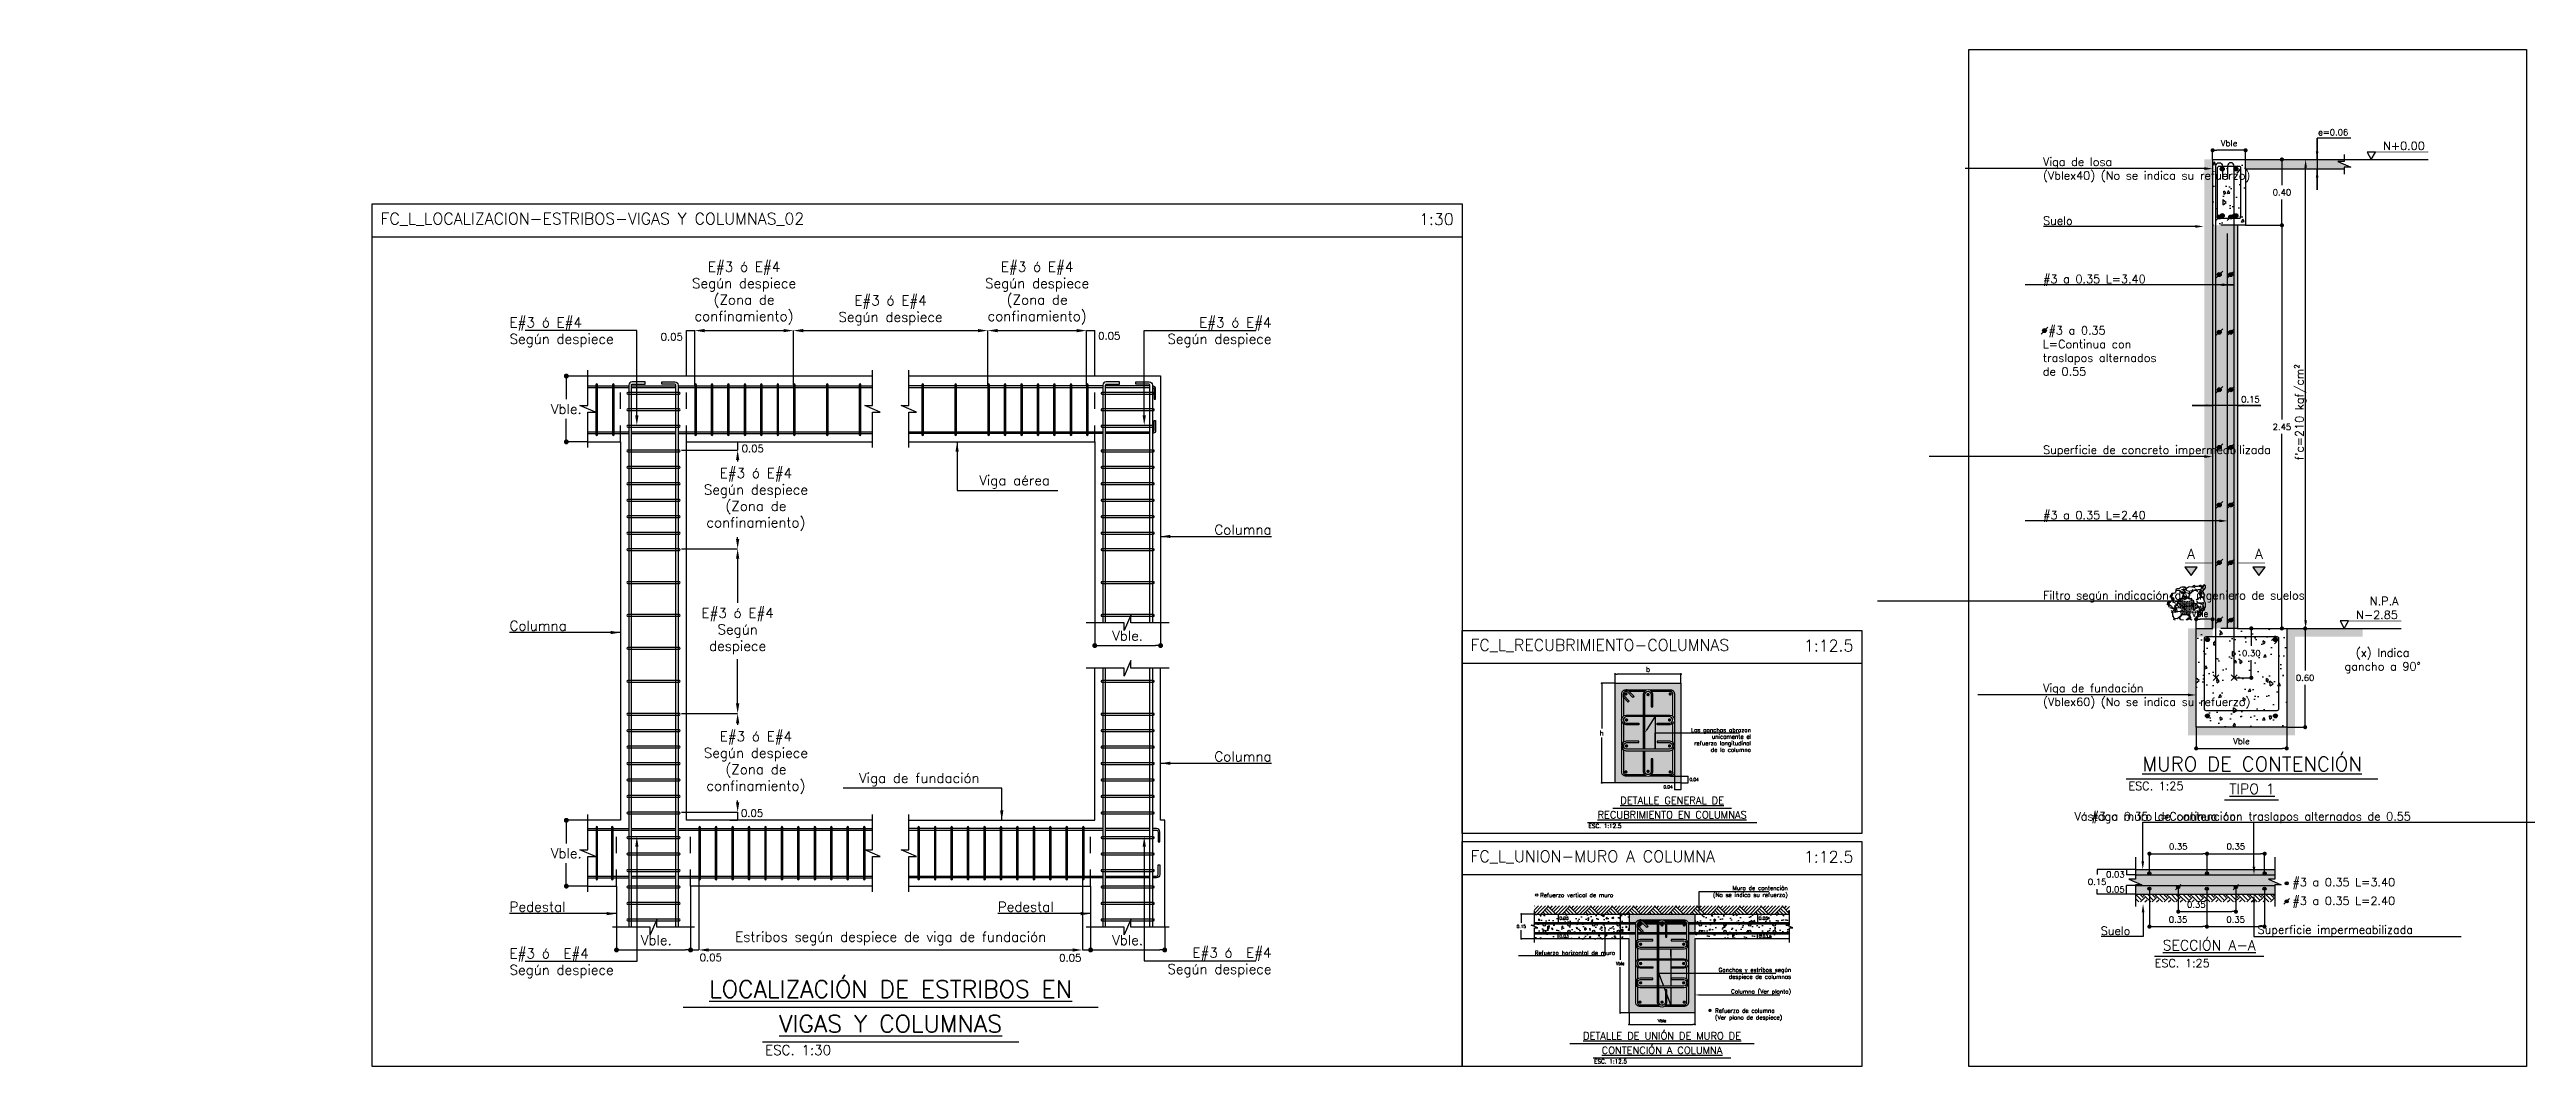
# Model space of a CAD drawing. Header units: millimetres. Extents: x -103 to 209, y -46 to 105.
# Drawn here: x 17.97 to 33.02, y -38.75 to -32.57 of the extents above; entities that cross this region are included whole.
import ezdxf
from ezdxf import colors
from ezdxf.entities.mleader import LeaderData, LeaderLine
from ezdxf.enums import TextEntityAlignment as Align
from ezdxf.math import Vec2, Vec3

# ---------------------------------------------------------------- set-up
doc = ezdxf.new("R2010")
doc.units = ezdxf.units.MM
doc.header["$LTSCALE"] = 0.01
doc.header["$PDMODE"] = 3
doc.linetypes.add('DASHED2', pattern=[0.375, 0.25, -0.125])
for name, color, linetype in [('FC_BORDES', 4, 'Continuous'), ('FC_COTAS', 1, 'Continuous'), ('FC_COTAS @ 12.5', 1, 'Continuous'), ('FC_COTAS @ 25', 1, 'Continuous'), ('FC_COTAS @ 30', 1, 'Continuous'), ('FC_ESTRIBOS', 3, 'Continuous'), ('FC_HATCH', 253, 'Continuous'), ('FC_HATCH 251', 251, 'Continuous'), ('FC_HATCH 252', 252, 'Continuous'), ('FC_HATCH 253', 253, 'Continuous'), ('FC_HATCH 254', 254, 'Continuous'), ('FC_LINEA CORTE', 1, 'Continuous'), ('FC_PROYECCION', 6, 'DASHED2'), ('FC_R-140', 2, 'Continuous'), ('FC_R-200', 5, 'Continuous'), ('FC_R-80', 11, 'Continuous'), ('FC_R-80 @ 12.5', 11, 'Continuous'), ('FC_R-80 @ 25', 11, 'Continuous'), ('FC_REFUERZO', 5, 'Continuous'), ('FC_REFUERZO 2', 1, 'Continuous'), ('HIERRO', 5, 'Continuous')]:
    doc.layers.add(name, color=color, linetype=linetype)
doc.layers.add('FC_HOJA', color=230, linetype='Continuous', plot=False)
doc.layers.add('FC_HOJA @ 20', color=230, linetype='Continuous', plot=False)
doc.styles.add('FC_TEXT', font='romans.shx', dxfattribs={"height": 0.002})
doc.styles.add('FC_TEXT1', font='romans.shx')
doc.styles.add('REG', font='ROMANS')
doc.styles.add('ROMAND', font='romans.shx')
doc.styles.add('ROMANS', font='romans.shx', dxfattribs={"height": 0.1})
doc.styles.get("Standard").update_dxf_attribs({"font": 'romans.shx'})
doc.linetypes.add('ZIGZAG', pattern='A,0.00254,-5.08,[131,ltypeshp.shx,S=5.08,R=0,X=-5.08,Y=0],-10.16,[131,ltypeshp.shx,S=5.08,R=180,X=5.08,Y=0],-5.08', length=20.32254)
doc.dimstyles.new('FC_COTAS', dxfattribs={"dimtxt": 0.0015, "dimasz": 0.001, "dimexe": 0, "dimexo": 0, "dimgap": 0.001, "dimtad": 1, "dimtih": 1, "dimtoh": 1, "dimzin": 0, "dimdsep": 46, "dimtxsty": 'FC_TEXT1', "dimblk": 'DOT', "dimcen": 0.09, "dimclrd": 256, "dimclre": 256, "dimclrt": 256, "dimadec": 0, "dimazin": 0, "dimtfac": 1, "dimtix": 1, "dimtmove": 2, "dimatfit": 3, "dimfxl": 1.002, "dimtolj": 1, "dimtzin": 0, "dimlwd": -1, "dimarcsym": 0})
doc.dimstyles.new('FC_COTAS EJES', dxfattribs={"dimtxt": 0.002, "dimasz": 0.0015, "dimexe": 0, "dimexo": 0, "dimgap": 0.001, "dimtad": 1, "dimtih": 1, "dimtoh": 1, "dimzin": 0, "dimdsep": 46, "dimtxsty": 'FC_TEXT1', "dimblk": 'DOT', "dimcen": 0.09, "dimclrd": 256, "dimclre": 256, "dimclrt": 256, "dimadec": 0, "dimazin": 0, "dimtfac": 1, "dimtix": 1, "dimtmove": 2, "dimatfit": 3, "dimfxl": 1.002, "dimtolj": 1, "dimtzin": 0, "dimlwd": -1, "dimarcsym": 0})
doc.dimstyles.new('FC_COTAS$7', dxfattribs={"dimtxt": 0.002, "dimasz": 0.002, "dimexe": 0, "dimexo": 0, "dimgap": 0.000375, "dimtad": 2, "dimtih": 1, "dimtoh": 1, "dimzin": 0, "dimdsep": 46, "dimtxsty": 'FC_TEXT1', "dimblk": 'DOT', "dimcen": 0.09, "dimclrd": 256, "dimclre": 256, "dimclrt": 11, "dimadec": 0, "dimazin": 0, "dimtfac": 1, "dimtix": 1, "dimtmove": 2, "dimatfit": 3, "dimfxl": 1.002, "dimtolj": 1, "dimtzin": 0, "dimlwd": -1, "dimarcsym": 0})
doc.dimstyles.get("Standard").update_dxf_attribs({"dimtxt": 0.18, "dimasz": 0.18, "dimexe": 0.18, "dimexo": 0.0625, "dimgap": 0.09, "dimtad": 0, "dimtih": 1, "dimtoh": 1, "dimdec": 4, "dimzin": 0, "dimdsep": 46, "dimtxsty": 'Standard', "dimcen": 0.09, "dimadec": 0, "dimazin": 0, "dimtfac": 1, "dimtdec": 4, "dimtofl": 0, "dimtmove": 0, "dimatfit": 3, "dimfxl": 1, "dimtolj": 1, "dimtzin": 0, "dimarcsym": 0})
pattern_1 = [(95, (28.82167, -37.39323), (0.1400947, 0.1175534), [0.01905, -0.20955]), (40, (28.82167, -37.39323), (-0.1600185, 0.110177), [0.01524, -0.1676406]), (145.4514, (28.83335, -37.38344), (-0.019924, 0.22773), [0.01619, -0.17809]), (91.184, (28.78575, -37.35731), (0.22141, 0.161953), [0.028575, -0.314325]), (141.6356, (28.8042, -37.34382), (-0.007087, 0.342827), [0.024285, -0.267136]), (36.184, (28.78575, -37.3573), (-0.007087, 0.342827), [0.02286, -0.25146]), (66, (28.81269, -37.34833), (0.17952, 0.034895), [0.01905, -0.20955]), (11, (28.8127, -37.34833), (-0.08654, 0.173941), [0.01524, -0.16764]), (116.4514, (28.82765, -37.34542), (0.09298, 0.2088363), [0.01619, -0.17809]), (82.5, (28.82167, -37.39323), (-0.0576055, 0.0619734), [0, -0.165608, 0, -0.17018, 0, -0.168275]), (52.5, (28.82167, -37.39323), (-0.0235897, 0.118087), [0, -0.097028, 0, -0.161798, 0, -0.064135]), (12.5, (28.78162, -37.433285), (0.0999279, 0.0918262), [0, -0.0635, 0, -0.19812, 0, -0.26289]), (2.5, (28.76366, -37.45125), (0.086764, 0.1227224), [0, -0.08255, 0, -0.131572, 0, -0.18669])]

msp = doc.modelspace()

# ---------------------------------------------------------------- texts
at = {"layer": 'FC_COTAS @ 30', "color": 11, "char_height": 0.06, "style": 'FC_TEXT1'}
for s, insert, attachment_point in [('Viga aérea', (23.62047, -35.24288), 7), ('Columna', (25.39615, -35.52249), 9), ('Columna', (20.76617, -36.1065), 7), ('Columna', (25.39615, -36.90112), 9), ('Viga de fundación', (23.62232, -37.05218), 9), ('\\A1;Pedestal', (20.76617, -37.81476), 7), ('\\A1;Pedestal', (23.73313, -37.81476), 7)]:
    msp.add_mtext(s, dxfattribs=dict(at, insert=insert, attachment_point=attachment_point))
at = {"layer": 'FC_HOJA @ 20', "char_height": 0.07, "style": 'FC_TEXT'}
for s, insert, attachment_point in [('FC_L_LOCALIZACION-ESTRIBOS-VIGAS Y COLUMNAS_02', (19.98231, -33.60594), 4), ('1:30', (26.50307, -33.60594), 6), ('FC_L_RECUBRIMIENTO-COLUMNAS', (26.60559, -36.19715), 4), ('1:12.5', (28.93176, -36.19715), 6), ('FC_L_UNION-MURO A COLUMNA', (26.60559, -37.48084), 4), ('1:12.5', (28.93176, -37.48084), 6)]:
    msp.add_mtext(s, dxfattribs=dict(at, insert=insert, attachment_point=attachment_point))
at = {"layer": 'FC_R-80', "lineweight": 25, "insert": (31.6505, -34.7796), "char_height": 0.05, "width": 0.652881, "attachment_point": 5, "rotation": 90, "style": 'ROMANS'}
msp.add_mtext("\\A1;f'c=210 kgf/cm²", dxfattribs=at)
at = {"layer": 'FC_R-80', "insert": (32.14806, -36.29015, 0), "char_height": 0.05, "width": 0.5219286, "attachment_point": 5, "style": 'REG'}
msp.add_mtext('(x) Indica gancho a 90°', dxfattribs=at)
at = {"layer": 'FC_R-80 @ 12.5', "color": 11, "char_height": 0.025, "attachment_point": 4, "style": 'FC_TEXT1'}
for s, insert, width in [('Refuerzo vertical de muro', (27.028, -37.71354), 0.5085833), ('Refuerzo de columna\\P(Ver plano de despiece)', (28.09132, -38.44048), 0.4669167)]:
    msp.add_mtext(s, dxfattribs=dict(at, insert=insert, width=width))
at = {"layer": 'FC_R-80 @ 25', "lineweight": 25, "insert": (30.08329, -34.25663), "char_height": 0.05, "attachment_point": 1, "style": 'FC_TEXT'}
msp.add_mtext_dynamic_manual_height_columns('\\A1; #3 a 0.35\\PL=Continua con traslapos alternados de 0.55', width=0.7628256, gutter_width=0.045, heights=[0], dxfattribs=at)
at = {"layer": 'FC_R-80 @ 25', "lineweight": 25, "char_height": 0.05, "width": 0.7219286, "attachment_point": 4, "style": 'FC_TEXT'}
for s, insert in [('\\A1;#3 a 0.35 L=3.40', (31.60008, -37.64324)), ('#3 a 0.35 L=2.40', (31.60008, -37.75651))]:
    msp.add_mtext(s, dxfattribs=dict(at, insert=insert))

# ---------------------------------------------------------------- blocks, each defined once
blk = doc.blocks.new('*U111')
at = {"layer": 'FC_R-200', "color": 4, "ltscale": 1.5}
for points in [[(-0.04201, 0), (0.04201, 0)], [(-0.02595, -0.007), (0.02595, -0.007)]]:
    blk.add_lwpolyline(points, dxfattribs=at)
at = {"layer": 'FC_R-200', "ltscale": 1.5, "style": 'FC_TEXT1'}
for tag, p in [('%%UTÍTULO', (0, 0.00366)), ('%%UTÍTULO1', (0, -0.00334))]:
    blk.add_attdef(tag, text='', height=0.0035, dxfattribs=at).set_placement(p, align=Align.MIDDLE_CENTER)
at = {"layer": 'FC_R-80', "ltscale": 1.5, "style": 'FC_TEXT1'}
blk.add_attdef('ESCALA', text='', height=0.002, dxfattribs=at).set_placement((-0.02542, -0.0087), align=Align.MIDDLE_LEFT)
blk = doc.blocks.new('*U105')
at = {"color": 0}
blk.add_lwpolyline([(0.157, 0), (-0.157, 0, 1), (-0.157, -0.01), (0.157, -0.01, 1)], format="xyb", close=True, dxfattribs=at)
blk = doc.blocks.new('*U106')
at = {"color": 0}
blk.add_lwpolyline([(0.152, 0), (-0.152, 0, 1), (-0.152, -0.01), (0.152, -0.01, 1)], format="xyb", close=True, dxfattribs=at)
blk = doc.blocks.new('*U124')
at = {"layer": 'FC_LINEA CORTE'}
blk.add_lwpolyline([(0, -0.00782), (0, -0.00067), (0.00157, -0.00067), (-0.00157, 0.00067), (0, 0.00067), (0, 0.00782)], dxfattribs=at)
blk = doc.blocks.new('*U125')
at = {"layer": 'FC_LINEA CORTE'}
blk.add_lwpolyline([(0, -0.00782), (0, -0.00067), (0.00157, -0.00067), (-0.00157, 0.00067), (0, 0.00067), (0, 0.00782)], dxfattribs=at)
blk = doc.blocks.new('*U115')
at = {"layer": 'FC_LINEA CORTE'}
blk.add_lwpolyline([(0, -0.00782), (0, -0.00067), (0.00157, -0.00067), (-0.00157, 0.00067), (0, 0.00067), (0, 0.00782)], dxfattribs=at)
blk = doc.blocks.new('*U116')
at = {"layer": 'FC_LINEA CORTE'}
blk.add_lwpolyline([(0, -0.00782), (0, -0.00067), (0.00157, -0.00067), (-0.00157, 0.00067), (0, 0.00067), (0, 0.00782)], dxfattribs=at)
blk = doc.blocks.new('*U117')
at = {"layer": 'FC_LINEA CORTE'}
blk.add_lwpolyline([(0, -0.00782), (0, -0.00067), (0.00157, -0.00067), (-0.00157, 0.00067), (0, 0.00067), (0, 0.00782)], dxfattribs=at)
blk = doc.blocks.new('*U118')
at = {"layer": 'FC_LINEA CORTE'}
blk.add_lwpolyline([(0, -0.00782), (0, -0.00067), (0.00157, -0.00067), (-0.00157, 0.00067), (0, 0.00067), (0, 0.00782)], dxfattribs=at)
blk = doc.blocks.new('*U119')
at = {"layer": 'FC_LINEA CORTE'}
blk.add_lwpolyline([(0.00832, 0), (0.00067, 0), (0.00067, 0.00157), (-0.00068, -0.00157), (-0.00068, 0), (-0.00832, 0)], dxfattribs=at)
blk = doc.blocks.new('*U120')
at = {"layer": 'FC_LINEA CORTE'}
blk.add_lwpolyline([(0.00838, 0), (0.00067, 0), (0.00067, 0.00157), (-0.00068, -0.00157), (-0.00068, 0), (-0.00838, 0)], dxfattribs=at)
blk = doc.blocks.new('*U121')
at = {"layer": 'FC_LINEA CORTE'}
blk.add_lwpolyline([(0.00838, 0), (0.00067, 0), (0.00067, 0.00157), (-0.00068, -0.00157), (-0.00068, 0), (-0.00838, 0)], dxfattribs=at)
blk = doc.blocks.new('*U122')
at = {"layer": 'FC_LINEA CORTE'}
blk.add_lwpolyline([(0.00838, 0), (0.00067, 0), (0.00067, 0.00157), (-0.00068, -0.00157), (-0.00068, 0), (-0.00838, 0)], dxfattribs=at)
blk = doc.blocks.new('*D155')
at = {"layer": 'Defpoints', "color": 0, "transparency": 16777216}
for p in [(23.672, -34.283), (22.491, -34.612), (23.672, -34.612)]:
    blk.add_point(p, dxfattribs=at)
at = {"layer": 'FC_COTAS', "lineweight": -2, "transparency": 16777216}
for p, q in [((22.491, -34.612), (22.491, -34.283)), ((23.672, -34.612), (23.672, -34.283))]:
    blk.add_line(p, q, dxfattribs=at)
at = {"layer": 'FC_COTAS', "transparency": 16777216}
blk.add_line((22.551, -34.283), (23.612, -34.283), dxfattribs=at)
for points in [[(22.551, -34.273), (22.551, -34.293), (22.491, -34.283)], [(23.612, -34.273), (23.612, -34.293), (23.672, -34.283)]]:
    blk.add_solid(points, dxfattribs=at)
at = {"layer": 'FC_COTAS', "transparency": 16777216, "insert": (23.081, -34.16), "char_height": 0.045, "attachment_point": 5, "style": 'FC_TEXT1'}
blk.add_mtext('\\A1;{\\H1.3333x;\\C11;E#3 ó E#4\\PSegún despiece}', dxfattribs=at)
blk = doc.blocks.new('*D156')
at = {"layer": 'Defpoints', "color": 0, "transparency": 16777216}
for p in [(24.272, -34.283), (23.672, -34.612), (24.272, -34.612)]:
    blk.add_point(p, dxfattribs=at)
at = {"layer": 'FC_COTAS', "lineweight": -2, "transparency": 16777216}
for p, q in [((23.672, -34.612), (23.672, -34.283)), ((24.272, -34.612), (24.272, -34.283))]:
    blk.add_line(p, q, dxfattribs=at)
at = {"layer": 'FC_COTAS', "transparency": 16777216}
blk.add_line((23.732, -34.283), (24.212, -34.283), dxfattribs=at)
for points in [[(23.732, -34.273), (23.732, -34.293), (23.672, -34.283)], [(24.212, -34.273), (24.212, -34.293), (24.272, -34.283)]]:
    blk.add_solid(points, dxfattribs=at)
at = {"layer": 'FC_COTAS', "transparency": 16777216, "insert": (23.972, -34.055), "char_height": 0.045, "attachment_point": 5, "style": 'FC_TEXT1'}
blk.add_mtext('\\A1;{\\H1.3333x;\\C11;E#3 ó E#4\\PSegún despiece\\P(Zona de\\Pconfinamiento)}', dxfattribs=at)
blk = doc.blocks.new('_Dot')
at = {"color": 0, "linetype": 'ByBlock', "lineweight": -2}
blk.add_line((-0.5, 0), (-1, 0), dxfattribs=at)
at = {"color": 0, "linetype": 'ByBlock', "const_width": 0.5}
blk.add_lwpolyline([(-0.25, 0, 1), (0.25, 0, 1)], format="xyb", close=True, dxfattribs=at)
blk = doc.blocks.new('*D157')
at = {"layer": 'Defpoints', "color": 0, "transparency": 16777216}
for p in [(21.111, -34.559), (21.241, -34.559), (21.241, -34.959)]:
    blk.add_point(p, dxfattribs=at)
at = {"layer": 'FC_COTAS', "lineweight": -2, "transparency": 16777216}
for p, q in [((21.241, -34.559), (21.111, -34.559)), ((21.241, -34.959), (21.111, -34.959))]:
    blk.add_line(p, q, dxfattribs=at)
at = {"layer": 'FC_COTAS', "transparency": 16777216}
for p, q in [((21.111, -34.589), (21.111, -34.699)), ((21.111, -34.929), (21.111, -34.819))]:
    blk.add_line(p, q, dxfattribs=at)
at = {"layer": 'FC_COTAS', "transparency": 16777216, "xscale": 0.03, "yscale": 0.03, "zscale": 0.03}
for p, rotation in [((21.111, -34.559), 90), ((21.111, -34.959), 270)]:
    blk.add_blockref('_Dot', p, dxfattribs=dict(at, rotation=rotation))
at = {"layer": 'FC_COTAS', "transparency": 16777216, "insert": (21.111, -34.759), "char_height": 0.045, "width": 0.16857, "attachment_point": 5, "style": 'FC_TEXT1'}
blk.add_mtext('\\A1;{\\H1.3333x;\\C11;Vble.}', dxfattribs=at)
blk = doc.blocks.new('*D158')
at = {"layer": 'Defpoints', "color": 0, "transparency": 16777216}
for p in [(21.111, -37.259), (21.241, -37.259), (21.241, -37.659)]:
    blk.add_point(p, dxfattribs=at)
at = {"layer": 'FC_COTAS', "lineweight": -2, "transparency": 16777216}
for p, q in [((21.241, -37.259), (21.111, -37.259)), ((21.241, -37.659), (21.111, -37.659))]:
    blk.add_line(p, q, dxfattribs=at)
at = {"layer": 'FC_COTAS', "transparency": 16777216}
for p, q in [((21.111, -37.289), (21.111, -37.399)), ((21.111, -37.629), (21.111, -37.519))]:
    blk.add_line(p, q, dxfattribs=at)
at = {"layer": 'FC_COTAS', "transparency": 16777216, "xscale": 0.03, "yscale": 0.03, "zscale": 0.03}
for p, rotation in [((21.111, -37.259), 90), ((21.111, -37.659), 270)]:
    blk.add_blockref('_Dot', p, dxfattribs=dict(at, rotation=rotation))
at = {"layer": 'FC_COTAS', "transparency": 16777216, "insert": (21.111, -37.459), "char_height": 0.045, "attachment_point": 5, "style": 'FC_TEXT1'}
blk.add_mtext('\\A1;{\\H1.3333x;\\C11;Vble.}', dxfattribs=at)
blk = doc.blocks.new('*D159')
at = {"layer": 'Defpoints', "color": 0, "transparency": 16777216}
for p in [(21.416, -37.909), (21.866, -37.909), (21.866, -38.047)]:
    blk.add_point(p, dxfattribs=at)
at = {"layer": 'FC_COTAS', "lineweight": -2, "transparency": 16777216}
for p, q in [((21.416, -37.909), (21.416, -38.047)), ((21.866, -37.909), (21.866, -38.047))]:
    blk.add_line(p, q, dxfattribs=at)
at = {"layer": 'FC_COTAS', "transparency": 16777216}
blk.add_line((21.446, -38.047), (21.836, -38.047), dxfattribs=at)
at = {"layer": 'FC_COTAS', "transparency": 16777216, "xscale": 0.03, "yscale": 0.03, "zscale": 0.03, "rotation": 180}
blk.add_blockref('_Dot', (21.416, -38.047), dxfattribs=at)
at = {"layer": 'FC_COTAS', "transparency": 16777216, "xscale": 0.03, "yscale": 0.03, "zscale": 0.03}
blk.add_blockref('_Dot', (21.866, -38.047), dxfattribs=at)
at = {"layer": 'FC_COTAS', "transparency": 16777216, "insert": (21.658, -37.987), "char_height": 0.045, "width": 0.16857, "attachment_point": 5, "style": 'FC_TEXT1'}
blk.add_mtext('\\A1;{\\H1.3333x;\\C11;Vble.}', dxfattribs=at)
blk = doc.blocks.new('*D160')
at = {"layer": 'Defpoints', "color": 0, "transparency": 16777216}
for p in [(21.916, -37.616), (21.866, -37.909), (21.916, -38.047)]:
    blk.add_point(p, dxfattribs=at)
at = {"layer": 'FC_COTAS', "lineweight": -2, "transparency": 16777216}
for p, q in [((21.916, -37.616), (21.916, -38.047)), ((21.866, -37.909), (21.866, -38.047))]:
    blk.add_line(p, q, dxfattribs=at)
at = {"layer": 'FC_COTAS', "transparency": 16777216}
blk.add_line((21.866, -38.047), (21.916, -38.047), dxfattribs=at)
at = {"layer": 'FC_COTAS', "transparency": 16777216, "insert": (21.989, -38.092), "char_height": 0.045, "attachment_point": 5, "style": 'FC_TEXT1'}
blk.add_mtext('\\A1;0.05', dxfattribs=at)
blk = doc.blocks.new('*D161')
at = {"layer": 'Defpoints', "color": 0, "transparency": 16777216}
for p in [(21.916, -37.616), (24.247, -37.616), (24.247, -38.047)]:
    blk.add_point(p, dxfattribs=at)
at = {"layer": 'FC_COTAS', "lineweight": -2, "transparency": 16777216}
for p, q in [((21.916, -37.616), (21.916, -38.047)), ((24.247, -37.616), (24.247, -38.047))]:
    blk.add_line(p, q, dxfattribs=at)
at = {"layer": 'FC_COTAS', "transparency": 16777216}
blk.add_line((21.976, -38.047), (24.187, -38.047), dxfattribs=at)
for points in [[(21.976, -38.037), (21.976, -38.057), (21.916, -38.047)], [(24.187, -38.037), (24.187, -38.057), (24.247, -38.047)]]:
    blk.add_solid(points, dxfattribs=at)
at = {"layer": 'FC_COTAS', "transparency": 16777216, "insert": (23.082, -37.977), "char_height": 0.045, "attachment_point": 5, "style": 'FC_TEXT1'}
blk.add_mtext('\\A1;{\\H1.3333x;\\C11;Estribos según despiece de viga de fundación}', dxfattribs=at)
blk = doc.blocks.new('*D162')
at = {"layer": 'Defpoints', "color": 0, "transparency": 16777216}
for p in [(24.247, -37.616), (24.297, -37.909), (24.297, -38.047)]:
    blk.add_point(p, dxfattribs=at)
at = {"layer": 'FC_COTAS', "lineweight": -2, "transparency": 16777216}
for p, q in [((24.247, -37.616), (24.247, -38.047)), ((24.297, -37.909), (24.297, -38.047))]:
    blk.add_line(p, q, dxfattribs=at)
at = {"layer": 'FC_COTAS', "transparency": 16777216}
blk.add_line((24.247, -38.047), (24.297, -38.047), dxfattribs=at)
at = {"layer": 'FC_COTAS', "transparency": 16777216, "insert": (24.173, -38.094), "char_height": 0.045, "attachment_point": 5, "style": 'FC_TEXT1'}
blk.add_mtext('\\A1;0.05', dxfattribs=at)
blk = doc.blocks.new('*D163')
at = {"layer": 'Defpoints', "color": 0, "transparency": 16777216}
for p in [(24.297, -37.909), (24.747, -37.909), (24.747, -38.047)]:
    blk.add_point(p, dxfattribs=at)
at = {"layer": 'FC_COTAS', "lineweight": -2, "transparency": 16777216}
for p, q in [((24.297, -37.909), (24.297, -38.047)), ((24.747, -37.909), (24.747, -38.047))]:
    blk.add_line(p, q, dxfattribs=at)
at = {"layer": 'FC_COTAS', "transparency": 16777216}
blk.add_line((24.327, -38.047), (24.717, -38.047), dxfattribs=at)
at = {"layer": 'FC_COTAS', "transparency": 16777216, "xscale": 0.03, "yscale": 0.03, "zscale": 0.03, "rotation": 180}
blk.add_blockref('_Dot', (24.297, -38.047), dxfattribs=at)
at = {"layer": 'FC_COTAS', "transparency": 16777216, "xscale": 0.03, "yscale": 0.03, "zscale": 0.03}
blk.add_blockref('_Dot', (24.747, -38.047), dxfattribs=at)
at = {"layer": 'FC_COTAS', "transparency": 16777216, "insert": (24.522, -37.987), "char_height": 0.045, "width": 0.16857, "attachment_point": 5, "style": 'FC_TEXT1'}
blk.add_mtext('\\A1;{\\H1.3333x;\\C11;Vble.}', dxfattribs=at)
blk = doc.blocks.new('*D164')
at = {"layer": 'Defpoints', "color": 0, "transparency": 16777216}
for p in [(24.322, -36.059), (24.722, -36.059), (24.722, -36.197)]:
    blk.add_point(p, dxfattribs=at)
at = {"layer": 'FC_COTAS', "lineweight": -2, "transparency": 16777216}
for p, q in [((24.322, -36.059), (24.322, -36.197)), ((24.722, -36.059), (24.722, -36.197))]:
    blk.add_line(p, q, dxfattribs=at)
at = {"layer": 'FC_COTAS', "transparency": 16777216}
blk.add_line((24.352, -36.197), (24.692, -36.197), dxfattribs=at)
at = {"layer": 'FC_COTAS', "transparency": 16777216, "xscale": 0.03, "yscale": 0.03, "zscale": 0.03, "rotation": 180}
blk.add_blockref('_Dot', (24.322, -36.197), dxfattribs=at)
at = {"layer": 'FC_COTAS', "transparency": 16777216, "xscale": 0.03, "yscale": 0.03, "zscale": 0.03}
blk.add_blockref('_Dot', (24.722, -36.197), dxfattribs=at)
at = {"layer": 'FC_COTAS', "transparency": 16777216, "insert": (24.522, -36.137), "char_height": 0.045, "attachment_point": 5, "style": 'FC_TEXT1'}
blk.add_mtext('\\A1;{\\H1.3333x;\\C11;Vble.}', dxfattribs=at)
blk = doc.blocks.new('*D165')
at = {"layer": 'Defpoints', "color": 0, "transparency": 16777216}
for p in [(21.811, -35.009), (22.116, -34.959), (22.152, -35.009)]:
    blk.add_point(p, dxfattribs=at)
at = {"layer": 'FC_COTAS', "lineweight": -2, "transparency": 16777216}
for p, q in [((21.811, -35.009), (22.152, -35.009)), ((22.116, -34.959), (22.152, -34.959))]:
    blk.add_line(p, q, dxfattribs=at)
at = {"layer": 'FC_COTAS', "transparency": 16777216}
blk.add_line((22.152, -34.959), (22.152, -35.009), dxfattribs=at)
at = {"layer": 'FC_COTAS', "transparency": 16777216, "insert": (22.244, -35), "char_height": 0.045, "attachment_point": 5, "style": 'FC_TEXT1'}
blk.add_mtext('\\A1;0.05', dxfattribs=at)
blk = doc.blocks.new('*D166')
at = {"layer": 'Defpoints', "color": 0, "transparency": 16777216}
for p in [(21.811, -35.009), (21.811, -35.609), (22.152, -35.609)]:
    blk.add_point(p, dxfattribs=at)
at = {"layer": 'FC_COTAS', "lineweight": -2, "transparency": 16777216}
for p, q in [((21.811, -35.009), (22.152, -35.009)), ((21.811, -35.609), (22.152, -35.609))]:
    blk.add_line(p, q, dxfattribs=at)
at = {"layer": 'FC_COTAS', "transparency": 16777216}
for p, q in [((22.152, -35.069), (22.152, -35.079)), ((22.152, -35.549), (22.152, -35.538))]:
    blk.add_line(p, q, dxfattribs=at)
for points in [[(22.142, -35.069), (22.162, -35.069), (22.152, -35.009)], [(22.142, -35.549), (22.162, -35.549), (22.152, -35.609)]]:
    blk.add_solid(points, dxfattribs=at)
at = {"layer": 'FC_COTAS', "transparency": 16777216, "insert": (22.263, -35.309), "char_height": 0.045, "attachment_point": 5, "style": 'FC_TEXT1'}
blk.add_mtext('\\A1;{\\H1.3333x;\\C11;E#3 ó E#4\\PSegún despiece\\P(Zona de\\Pconfinamiento)}', dxfattribs=at)
blk = doc.blocks.new('*D167')
at = {"layer": 'Defpoints', "color": 0, "transparency": 16777216}
for p in [(21.811, -35.609), (21.811, -36.609), (22.152, -36.609)]:
    blk.add_point(p, dxfattribs=at)
at = {"layer": 'FC_COTAS', "lineweight": -2, "transparency": 16777216}
for p, q in [((21.811, -35.609), (22.152, -35.609)), ((21.811, -36.609), (22.152, -36.609))]:
    blk.add_line(p, q, dxfattribs=at)
at = {"layer": 'FC_COTAS', "transparency": 16777216}
for p, q in [((22.152, -35.669), (22.152, -35.938)), ((22.152, -36.549), (22.152, -36.279))]:
    blk.add_line(p, q, dxfattribs=at)
for points in [[(22.142, -35.669), (22.162, -35.669), (22.152, -35.609)], [(22.142, -36.549), (22.162, -36.549), (22.152, -36.609)]]:
    blk.add_solid(points, dxfattribs=at)
at = {"layer": 'FC_COTAS', "transparency": 16777216, "insert": (22.152, -36.109), "char_height": 0.045, "attachment_point": 5, "style": 'FC_TEXT1'}
blk.add_mtext('\\A1;{\\H1.3333x;\\C11;E#3 ó E#4\\PSegún\\Pdespiece}', dxfattribs=at)
blk = doc.blocks.new('*D168')
at = {"layer": 'Defpoints', "color": 0, "transparency": 16777216}
for p in [(21.811, -36.609), (21.811, -37.209), (22.152, -37.209)]:
    blk.add_point(p, dxfattribs=at)
at = {"layer": 'FC_COTAS', "lineweight": -2, "transparency": 16777216}
for p, q in [((21.811, -36.609), (22.152, -36.609)), ((21.811, -37.209), (22.152, -37.209))]:
    blk.add_line(p, q, dxfattribs=at)
at = {"layer": 'FC_COTAS', "transparency": 16777216}
for p, q in [((22.152, -36.669), (22.152, -36.679)), ((22.152, -37.149), (22.152, -37.138))]:
    blk.add_line(p, q, dxfattribs=at)
for points in [[(22.142, -36.669), (22.162, -36.669), (22.152, -36.609)], [(22.142, -37.149), (22.162, -37.149), (22.152, -37.209)]]:
    blk.add_solid(points, dxfattribs=at)
at = {"layer": 'FC_COTAS', "transparency": 16777216, "insert": (22.263, -36.909), "char_height": 0.045, "attachment_point": 5, "style": 'FC_TEXT1'}
blk.add_mtext('\\A1;{\\H1.3333x;\\C11;E#3 ó E#4\\PSegún despiece\\P(Zona de\\Pconfinamiento)}', dxfattribs=at)
blk = doc.blocks.new('*D169')
at = {"layer": 'Defpoints', "color": 0, "transparency": 16777216}
for p in [(21.811, -37.209), (22.105, -37.259), (22.152, -37.259)]:
    blk.add_point(p, dxfattribs=at)
at = {"layer": 'FC_COTAS', "lineweight": -2, "transparency": 16777216}
for p, q in [((21.811, -37.209), (22.152, -37.209)), ((22.105, -37.259), (22.152, -37.259))]:
    blk.add_line(p, q, dxfattribs=at)
at = {"layer": 'FC_COTAS', "transparency": 16777216}
blk.add_line((22.152, -37.209), (22.152, -37.259), dxfattribs=at)
at = {"layer": 'FC_COTAS', "transparency": 16777216, "insert": (22.24, -37.215), "char_height": 0.045, "attachment_point": 5, "style": 'FC_TEXT1'}
blk.add_mtext('\\A1;0.05', dxfattribs=at)
blk = doc.blocks.new('*D170')
at = {"layer": 'Defpoints', "color": 0, "transparency": 16777216}
for p in [(22.491, -34.283), (21.891, -34.612), (22.491, -34.612)]:
    blk.add_point(p, dxfattribs=at)
at = {"layer": 'FC_COTAS', "lineweight": -2, "transparency": 16777216}
for p, q in [((21.891, -34.612), (21.891, -34.283)), ((22.491, -34.612), (22.491, -34.283))]:
    blk.add_line(p, q, dxfattribs=at)
at = {"layer": 'FC_COTAS', "transparency": 16777216}
blk.add_line((21.951, -34.283), (22.431, -34.283), dxfattribs=at)
for points in [[(21.951, -34.273), (21.951, -34.293), (21.891, -34.283)], [(22.431, -34.273), (22.431, -34.293), (22.491, -34.283)]]:
    blk.add_solid(points, dxfattribs=at)
at = {"layer": 'FC_COTAS', "transparency": 16777216, "insert": (22.191, -34.055), "char_height": 0.045, "attachment_point": 5, "style": 'FC_TEXT1'}
blk.add_mtext('\\A1;{\\H1.3333x;\\C11;E#3 ó E#4\\PSegún despiece\\P(Zona de\\Pconfinamiento)}', dxfattribs=at)
blk = doc.blocks.new('*D171')
at = {"layer": 'Defpoints', "color": 0, "transparency": 16777216}
for p in [(21.891, -34.283), (21.841, -34.559), (21.891, -34.612)]:
    blk.add_point(p, dxfattribs=at)
at = {"layer": 'FC_COTAS', "lineweight": -2, "transparency": 16777216}
for p, q in [((21.841, -34.559), (21.841, -34.283)), ((21.891, -34.612), (21.891, -34.283))]:
    blk.add_line(p, q, dxfattribs=at)
at = {"layer": 'FC_COTAS', "transparency": 16777216}
blk.add_line((21.841, -34.283), (21.891, -34.283), dxfattribs=at)
at = {"layer": 'FC_COTAS', "transparency": 16777216, "insert": (21.752, -34.321), "char_height": 0.045, "attachment_point": 5, "style": 'FC_TEXT1'}
blk.add_mtext('\\A1;0.05', dxfattribs=at)
blk = doc.blocks.new('*D172')
at = {"layer": 'Defpoints', "color": 0, "transparency": 16777216}
for p in [(24.322, -34.283), (24.272, -34.612), (24.322, -34.559)]:
    blk.add_point(p, dxfattribs=at)
at = {"layer": 'FC_COTAS', "lineweight": -2, "transparency": 16777216}
for p, q in [((24.272, -34.612), (24.272, -34.283)), ((24.322, -34.559), (24.322, -34.283))]:
    blk.add_line(p, q, dxfattribs=at)
at = {"layer": 'FC_COTAS', "transparency": 16777216}
blk.add_line((24.272, -34.283), (24.322, -34.283), dxfattribs=at)
at = {"layer": 'FC_COTAS', "transparency": 16777216, "insert": (24.41, -34.315), "char_height": 0.045, "attachment_point": 5, "style": 'FC_TEXT1'}
blk.add_mtext('\\A1;0.05', dxfattribs=at)
blk = doc.blocks.new('*U123')
at = {"color": 0, "ltscale": 1.5}
blk.add_lwpolyline([(-0.115, -0.01), (-0.115, -0.01)], dxfattribs=at)
blk.add_wipeout([(-0.133, 0), (0.135, 0), (0.137, 0), (0.14, -0.001), (0.142, -0.001), (0.145, -0.002), (0.147, -0.003), (0.15, -0.005), (0.152, -0.007), (0.153, -0.008), (0.155, -0.01), (0.157, -0.013), (0.158, -0.015), (0.159, -0.018), (0.159, -0.02), (0.16, -0.023), (0.16, -0.025), (0.16, -0.5), (0.16, -0.502), (0.159, -0.505), (0.159, -0.507), (0.158, -0.51), (0.157, -0.512), (0.155, -0.515), (0.153, -0.517), (0.152, -0.518), (0.15, -0.52), (0.147, -0.522), (0.145, -0.523), (0.142, -0.524), (0.14, -0.524), (0.137, -0.525), (0.135, -0.525), (-0.135, -0.525), (-0.137, -0.525), (-0.14, -0.524), (-0.142, -0.524), (-0.145, -0.523), (-0.147, -0.522), (-0.15, -0.52), (-0.152, -0.518), (-0.153, -0.517), (-0.155, -0.515), (-0.157, -0.512), (-0.158, -0.51), (-0.159, -0.507), (-0.159, -0.505), (-0.16, -0.502), (-0.16, -0.5), (-0.16, -0.025), (-0.16, -0.023), (-0.159, -0.02), (-0.159, -0.018), (-0.158, -0.015), (-0.157, -0.013), (-0.155, -0.01), (-0.153, -0.008), (-0.152, -0.007), (-0.15, -0.005), (-0.147, -0.003), (-0.145, -0.002), (-0.142, -0.001), (-0.14, -0.001), (-0.137, 0), (-0.135, 0), (-0.132, 0), (-0.129, -0.001), (-0.127, -0.001), (-0.124, -0.002), (-0.122, -0.003), (-0.12, -0.005), (-0.118, -0.006), (-0.085, -0.04), (-0.092, -0.047), (-0.123, -0.015), (-0.124, -0.014), (-0.125, -0.013), (-0.127, -0.012), (-0.128, -0.011), (-0.13, -0.01), (-0.131, -0.01), (-0.133, -0.01), (-0.135, -0.01), (-0.136, -0.01), (-0.138, -0.01), (-0.14, -0.01), (-0.141, -0.011), (-0.143, -0.012), (-0.144, -0.013), (-0.145, -0.014), (-0.146, -0.015), (-0.147, -0.016), (-0.148, -0.017), (-0.149, -0.019), (-0.15, -0.02), (-0.15, -0.022), (-0.15, -0.024), (-0.15, -0.025), (-0.15, -0.027), (-0.15, -0.029), (-0.15, -0.03), (-0.149, -0.032), (-0.148, -0.033), (-0.147, -0.035), (-0.146, -0.036), (-0.145, -0.037), (-0.144, -0.038), (-0.114, -0.069), (-0.121, -0.076), (-0.15, -0.045), (-0.15, -0.5), (-0.15, -0.501), (-0.15, -0.503), (-0.15, -0.505), (-0.149, -0.506), (-0.148, -0.508), (-0.147, -0.509), (-0.146, -0.51), (-0.145, -0.511), (-0.144, -0.512), (-0.143, -0.513), (-0.141, -0.514), (-0.14, -0.515), (-0.138, -0.515), (-0.136, -0.515), (-0.135, -0.515), (0.135, -0.515), (0.136, -0.515), (0.138, -0.515), (0.14, -0.515), (0.141, -0.514), (0.143, -0.513), (0.144, -0.512), (0.145, -0.511), (0.146, -0.51), (0.147, -0.509), (0.148, -0.508), (0.149, -0.506), (0.15, -0.505), (0.15, -0.503), (0.15, -0.501), (0.15, -0.5), (0.15, -0.025), (0.15, -0.024), (0.15, -0.022), (0.15, -0.02), (0.149, -0.019), (0.148, -0.017), (0.147, -0.016), (0.146, -0.015), (0.145, -0.014), (0.144, -0.013), (0.143, -0.012), (0.141, -0.011), (0.14, -0.01), (0.138, -0.01), (0.136, -0.01), (0.136, -0.01), (-0.115, -0.01), (-0.118, -0.006), (-0.12, -0.005), (-0.122, -0.003), (-0.124, -0.002), (-0.127, -0.001), (-0.129, 0), (-0.132, 0)], dxfattribs=at)
blk.add_lwpolyline([(-0.133, 0), (0.135, 0), (0.137, 0), (0.14, -0.001), (0.142, -0.001), (0.145, -0.002), (0.147, -0.003), (0.15, -0.005), (0.152, -0.007), (0.153, -0.008), (0.155, -0.01), (0.157, -0.013), (0.158, -0.015), (0.159, -0.018), (0.159, -0.02), (0.16, -0.023), (0.16, -0.025), (0.16, -0.5), (0.16, -0.502), (0.159, -0.505), (0.159, -0.507), (0.158, -0.51), (0.157, -0.512), (0.155, -0.515), (0.153, -0.517), (0.152, -0.518), (0.15, -0.52), (0.147, -0.522), (0.145, -0.523), (0.142, -0.524), (0.14, -0.524), (0.137, -0.525), (0.135, -0.525), (-0.135, -0.525), (-0.137, -0.525), (-0.14, -0.524), (-0.142, -0.524), (-0.145, -0.523), (-0.147, -0.522), (-0.15, -0.52), (-0.152, -0.518), (-0.153, -0.517), (-0.155, -0.515), (-0.157, -0.512), (-0.158, -0.51), (-0.159, -0.507), (-0.159, -0.505), (-0.16, -0.502), (-0.16, -0.5), (-0.16, -0.025), (-0.16, -0.023), (-0.159, -0.02), (-0.159, -0.018), (-0.158, -0.015), (-0.157, -0.013), (-0.155, -0.01), (-0.153, -0.008), (-0.152, -0.007), (-0.15, -0.005), (-0.147, -0.003), (-0.145, -0.002), (-0.142, -0.001), (-0.14, -0.001), (-0.137, 0), (-0.135, 0), (-0.132, 0), (-0.129, -0.001), (-0.127, -0.001), (-0.124, -0.002), (-0.122, -0.003), (-0.12, -0.005), (-0.118, -0.006), (-0.085, -0.04), (-0.092, -0.047), (-0.123, -0.015), (-0.124, -0.014), (-0.125, -0.013), (-0.127, -0.012), (-0.128, -0.011), (-0.13, -0.01), (-0.131, -0.01), (-0.133, -0.01), (-0.135, -0.01), (-0.136, -0.01), (-0.138, -0.01), (-0.14, -0.01), (-0.141, -0.011), (-0.143, -0.012), (-0.144, -0.013), (-0.145, -0.014), (-0.146, -0.015), (-0.147, -0.016), (-0.148, -0.017), (-0.149, -0.019), (-0.15, -0.02), (-0.15, -0.022), (-0.15, -0.024), (-0.15, -0.025), (-0.15, -0.027), (-0.15, -0.029), (-0.15, -0.03), (-0.149, -0.032), (-0.148, -0.033), (-0.147, -0.035), (-0.146, -0.036), (-0.145, -0.037), (-0.144, -0.038), (-0.114, -0.069), (-0.121, -0.076), (-0.15, -0.045), (-0.15, -0.5), (-0.15, -0.501), (-0.15, -0.503), (-0.15, -0.505), (-0.149, -0.506), (-0.148, -0.508), (-0.147, -0.509), (-0.146, -0.51), (-0.145, -0.511), (-0.144, -0.512), (-0.143, -0.513), (-0.141, -0.514), (-0.14, -0.515), (-0.138, -0.515), (-0.136, -0.515), (-0.135, -0.515), (0.135, -0.515), (0.136, -0.515), (0.138, -0.515), (0.14, -0.515), (0.141, -0.514), (0.143, -0.513), (0.144, -0.512), (0.145, -0.511), (0.146, -0.51), (0.147, -0.509), (0.148, -0.508), (0.149, -0.506), (0.15, -0.505), (0.15, -0.503), (0.15, -0.501), (0.15, -0.5), (0.15, -0.025), (0.15, -0.024), (0.15, -0.022), (0.15, -0.02), (0.149, -0.019), (0.148, -0.017), (0.147, -0.016), (0.146, -0.015), (0.145, -0.014), (0.144, -0.013), (0.143, -0.012), (0.141, -0.011), (0.14, -0.01), (0.138, -0.01), (0.136, -0.01), (0.136, -0.01), (-0.115, -0.01), (-0.118, -0.006), (-0.12, -0.005), (-0.122, -0.003), (-0.124, -0.002), (-0.127, -0.001), (-0.129, 0), (-0.132, 0)], close=True, dxfattribs=at)
blk.add_lwpolyline([(-0.15, -0.045), (-0.15, -0.025)], dxfattribs=at)
blk = doc.blocks.new('*U113')
at = {"color": 0, "ltscale": 1.5}
blk.add_lwpolyline([(-0.115, -0.01), (-0.115, -0.01)], dxfattribs=at)
blk.add_wipeout([(-0.133, 0), (0.135, 0), (0.137, 0), (0.14, -0.001), (0.142, -0.001), (0.145, -0.002), (0.147, -0.003), (0.15, -0.005), (0.152, -0.007), (0.153, -0.008), (0.155, -0.01), (0.157, -0.013), (0.158, -0.015), (0.159, -0.018), (0.159, -0.02), (0.16, -0.023), (0.16, -0.025), (0.16, -0.501), (0.16, -0.503), (0.159, -0.506), (0.159, -0.508), (0.158, -0.511), (0.157, -0.513), (0.155, -0.515), (0.153, -0.518), (0.152, -0.519), (0.15, -0.521), (0.147, -0.523), (0.145, -0.524), (0.142, -0.525), (0.14, -0.525), (0.137, -0.526), (0.135, -0.526), (-0.135, -0.526), (-0.137, -0.526), (-0.14, -0.525), (-0.142, -0.525), (-0.145, -0.524), (-0.147, -0.523), (-0.15, -0.521), (-0.152, -0.519), (-0.153, -0.518), (-0.155, -0.515), (-0.157, -0.513), (-0.158, -0.511), (-0.159, -0.508), (-0.159, -0.506), (-0.16, -0.503), (-0.16, -0.501), (-0.16, -0.025), (-0.16, -0.023), (-0.159, -0.02), (-0.159, -0.018), (-0.158, -0.015), (-0.157, -0.013), (-0.155, -0.01), (-0.153, -0.008), (-0.152, -0.007), (-0.15, -0.005), (-0.147, -0.003), (-0.145, -0.002), (-0.142, -0.001), (-0.14, -0.001), (-0.137, 0), (-0.135, 0), (-0.132, 0), (-0.129, -0.001), (-0.127, -0.001), (-0.124, -0.002), (-0.122, -0.003), (-0.12, -0.005), (-0.118, -0.006), (-0.085, -0.04), (-0.092, -0.047), (-0.123, -0.015), (-0.124, -0.014), (-0.125, -0.013), (-0.127, -0.012), (-0.128, -0.011), (-0.13, -0.01), (-0.131, -0.01), (-0.133, -0.01), (-0.135, -0.01), (-0.136, -0.01), (-0.138, -0.01), (-0.14, -0.01), (-0.141, -0.011), (-0.143, -0.012), (-0.144, -0.013), (-0.145, -0.014), (-0.146, -0.015), (-0.147, -0.016), (-0.148, -0.017), (-0.149, -0.019), (-0.15, -0.02), (-0.15, -0.022), (-0.15, -0.024), (-0.15, -0.025), (-0.15, -0.027), (-0.15, -0.029), (-0.15, -0.03), (-0.149, -0.032), (-0.148, -0.033), (-0.147, -0.035), (-0.146, -0.036), (-0.145, -0.037), (-0.144, -0.038), (-0.114, -0.069), (-0.121, -0.076), (-0.15, -0.045), (-0.15, -0.501), (-0.15, -0.502), (-0.15, -0.504), (-0.15, -0.505), (-0.149, -0.507), (-0.148, -0.508), (-0.147, -0.51), (-0.146, -0.511), (-0.145, -0.512), (-0.144, -0.513), (-0.143, -0.514), (-0.141, -0.515), (-0.14, -0.516), (-0.138, -0.516), (-0.136, -0.516), (-0.135, -0.516), (0.135, -0.516), (0.136, -0.516), (0.138, -0.516), (0.14, -0.516), (0.141, -0.515), (0.143, -0.514), (0.144, -0.513), (0.145, -0.512), (0.146, -0.511), (0.147, -0.51), (0.148, -0.508), (0.149, -0.507), (0.15, -0.505), (0.15, -0.504), (0.15, -0.502), (0.15, -0.501), (0.15, -0.025), (0.15, -0.024), (0.15, -0.022), (0.15, -0.02), (0.149, -0.019), (0.148, -0.017), (0.147, -0.016), (0.146, -0.015), (0.145, -0.014), (0.144, -0.013), (0.143, -0.012), (0.141, -0.011), (0.14, -0.01), (0.138, -0.01), (0.136, -0.01), (0.136, -0.01), (-0.115, -0.01), (-0.118, -0.006), (-0.12, -0.005), (-0.122, -0.003), (-0.124, -0.002), (-0.127, -0.001), (-0.129, 0), (-0.132, 0)], dxfattribs=at)
blk.add_lwpolyline([(-0.133, 0), (0.135, 0), (0.137, 0), (0.14, -0.001), (0.142, -0.001), (0.145, -0.002), (0.147, -0.003), (0.15, -0.005), (0.152, -0.007), (0.153, -0.008), (0.155, -0.01), (0.157, -0.013), (0.158, -0.015), (0.159, -0.018), (0.159, -0.02), (0.16, -0.023), (0.16, -0.025), (0.16, -0.501), (0.16, -0.503), (0.159, -0.506), (0.159, -0.508), (0.158, -0.511), (0.157, -0.513), (0.155, -0.515), (0.153, -0.518), (0.152, -0.519), (0.15, -0.521), (0.147, -0.523), (0.145, -0.524), (0.142, -0.525), (0.14, -0.525), (0.137, -0.526), (0.135, -0.526), (-0.135, -0.526), (-0.137, -0.526), (-0.14, -0.525), (-0.142, -0.525), (-0.145, -0.524), (-0.147, -0.523), (-0.15, -0.521), (-0.152, -0.519), (-0.153, -0.518), (-0.155, -0.515), (-0.157, -0.513), (-0.158, -0.511), (-0.159, -0.508), (-0.159, -0.506), (-0.16, -0.503), (-0.16, -0.501), (-0.16, -0.025), (-0.16, -0.023), (-0.159, -0.02), (-0.159, -0.018), (-0.158, -0.015), (-0.157, -0.013), (-0.155, -0.01), (-0.153, -0.008), (-0.152, -0.007), (-0.15, -0.005), (-0.147, -0.003), (-0.145, -0.002), (-0.142, -0.001), (-0.14, -0.001), (-0.137, 0), (-0.135, 0), (-0.132, 0), (-0.129, -0.001), (-0.127, -0.001), (-0.124, -0.002), (-0.122, -0.003), (-0.12, -0.005), (-0.118, -0.006), (-0.085, -0.04), (-0.092, -0.047), (-0.123, -0.015), (-0.124, -0.014), (-0.125, -0.013), (-0.127, -0.012), (-0.128, -0.011), (-0.13, -0.01), (-0.131, -0.01), (-0.133, -0.01), (-0.135, -0.01), (-0.136, -0.01), (-0.138, -0.01), (-0.14, -0.01), (-0.141, -0.011), (-0.143, -0.012), (-0.144, -0.013), (-0.145, -0.014), (-0.146, -0.015), (-0.147, -0.016), (-0.148, -0.017), (-0.149, -0.019), (-0.15, -0.02), (-0.15, -0.022), (-0.15, -0.024), (-0.15, -0.025), (-0.15, -0.027), (-0.15, -0.029), (-0.15, -0.03), (-0.149, -0.032), (-0.148, -0.033), (-0.147, -0.035), (-0.146, -0.036), (-0.145, -0.037), (-0.144, -0.038), (-0.114, -0.069), (-0.121, -0.076), (-0.15, -0.045), (-0.15, -0.501), (-0.15, -0.502), (-0.15, -0.504), (-0.15, -0.505), (-0.149, -0.507), (-0.148, -0.508), (-0.147, -0.51), (-0.146, -0.511), (-0.145, -0.512), (-0.144, -0.513), (-0.143, -0.514), (-0.141, -0.515), (-0.14, -0.516), (-0.138, -0.516), (-0.136, -0.516), (-0.135, -0.516), (0.135, -0.516), (0.136, -0.516), (0.138, -0.516), (0.14, -0.516), (0.141, -0.515), (0.143, -0.514), (0.144, -0.513), (0.145, -0.512), (0.146, -0.511), (0.147, -0.51), (0.148, -0.508), (0.149, -0.507), (0.15, -0.505), (0.15, -0.504), (0.15, -0.502), (0.15, -0.501), (0.15, -0.025), (0.15, -0.024), (0.15, -0.022), (0.15, -0.02), (0.149, -0.019), (0.148, -0.017), (0.147, -0.016), (0.146, -0.015), (0.145, -0.014), (0.144, -0.013), (0.143, -0.012), (0.141, -0.011), (0.14, -0.01), (0.138, -0.01), (0.136, -0.01), (0.136, -0.01), (-0.115, -0.01), (-0.118, -0.006), (-0.12, -0.005), (-0.122, -0.003), (-0.124, -0.002), (-0.127, -0.001), (-0.129, 0), (-0.132, 0)], close=True, dxfattribs=at)
blk.add_lwpolyline([(-0.15, -0.045), (-0.15, -0.025)], dxfattribs=at)
blk = doc.blocks.new('*U114')
at = {"layer": 'FC_R-200', "color": 4, "ltscale": 1.5}
for points in [[(-0.0289, 0), (0.0289, 0)], [(-0.0411, -0.007), (0.0411, -0.007)]]:
    blk.add_lwpolyline(points, dxfattribs=at)
at = {"layer": 'FC_R-200', "ltscale": 1.5, "style": 'FC_TEXT1'}
for tag, p in [('%%UTÍTULO', (0, 0.0037)), ('%%UTÍTULO1', (0, -0.0033))]:
    blk.add_attdef(tag, text='', height=0.0035, dxfattribs=at).set_placement(p, align=Align.MIDDLE_CENTER)
at = {"layer": 'FC_R-80', "ltscale": 1.5, "style": 'FC_TEXT1'}
blk.add_attdef('ESCALA', text='', height=0.002, dxfattribs=at).set_placement((-0.0406, -0.0087), align=Align.MIDDLE_LEFT)
blk = doc.blocks.new('*U136')
at = {"layer": 'FC_REFUERZO 2'}
blk.add_circle((0, 0), 0.00702, dxfattribs=at)
blk = doc.blocks.new('*U137')
at = {"layer": 'FC_REFUERZO 2', "color": 0, "linetype": 'ByBlock', "lineweight": -2, "transparency": 16777216}
for p in [(0, 0), (0.15, 0), (0.3, 0), (0.45, 0)]:
    blk.add_blockref('*U136', p, dxfattribs=at)
blk = doc.blocks.new('*U138')
at = {"layer": 'FC_REFUERZO 2'}
blk.add_circle((0, 0), 0.00702, dxfattribs=at)
blk = doc.blocks.new('*U139')
at = {"layer": 'FC_REFUERZO 2', "color": 0, "linetype": 'ByBlock', "lineweight": -2, "transparency": 16777216}
for p in [(0, 0), (0.15, 0), (0.3, 0), (0.45, 0)]:
    blk.add_blockref('*U138', p, dxfattribs=at)
blk = doc.blocks.new('*U140')
at = {"layer": 'FC_REFUERZO 2'}
blk.add_circle((0, 0), 0.00702, dxfattribs=at)
blk = doc.blocks.new('*U141')
at = {"layer": 'FC_REFUERZO 2', "color": 0, "linetype": 'ByBlock', "lineweight": -2, "transparency": 16777216}
for p in [(0, 0), (0.15, 0), (0.3, 0), (0.45, 0)]:
    blk.add_blockref('*U140', p, dxfattribs=at)
blk = doc.blocks.new('*U142')
at = {"layer": 'FC_REFUERZO 2'}
blk.add_circle((0, 0), 0.00702, dxfattribs=at)
blk = doc.blocks.new('*U143')
at = {"layer": 'FC_REFUERZO 2', "color": 0, "linetype": 'ByBlock', "lineweight": -2, "transparency": 16777216}
for p in [(0, 0), (0.15, 0), (0.3, 0), (0.45, 0)]:
    blk.add_blockref('*U142', p, dxfattribs=at)
blk = doc.blocks.new('*U126')
at = {"layer": 'FC_R-200', "color": 4, "ltscale": 1.5}
for points in [[(-0.0448, 0), (0.0448, 0)], [(-0.0335, -0.007), (0.0335, -0.007)]]:
    blk.add_lwpolyline(points, dxfattribs=at)
at = {"layer": 'FC_R-200', "ltscale": 1.5, "style": 'FC_TEXT1'}
for tag, p in [('%%UTÍTULO', (0, 0.0037)), ('%%UTÍTULO1', (0, -0.0033))]:
    blk.add_attdef(tag, text='', height=0.0035, dxfattribs=at).set_placement(p, align=Align.MIDDLE_CENTER)
at = {"layer": 'FC_R-80', "ltscale": 1.5, "style": 'FC_TEXT1'}
blk.add_attdef('ESCALA', text='', height=0.002, dxfattribs=at).set_placement((-0.033, -0.0087), align=Align.MIDDLE_LEFT)
blk = doc.blocks.new('*U127')
at = {"layer": 'FC_LINEA CORTE'}
blk.add_lwpolyline([(0, -0.0078), (0, -0.0007), (0.0016, -0.0007), (-0.0016, 0.0007), (0, 0.0007), (0, 0.0078)], dxfattribs=at)
blk = doc.blocks.new('*U128')
at = {"layer": 'FC_LINEA CORTE'}
blk.add_lwpolyline([(0, -0.0078), (0, -0.0007), (0.0016, -0.0007), (-0.0016, 0.0007), (0, 0.0007), (0, 0.0078)], dxfattribs=at)
blk = doc.blocks.new('*D144')
at = {"layer": 'Defpoints', "color": 0, "transparency": 16777216}
for p in [(27.484, -36.37), (27.484, -36.426), (27.884, -36.426)]:
    blk.add_point(p, dxfattribs=at)
at = {"layer": 'FC_COTAS', "lineweight": -2, "transparency": 16777216}
for p, q in [((27.484, -36.426), (27.484, -36.37)), ((27.884, -36.426), (27.884, -36.37))]:
    blk.add_line(p, q, dxfattribs=at)
at = {"layer": 'FC_COTAS', "transparency": 16777216}
blk.add_line((27.872, -36.37), (27.497, -36.37), dxfattribs=at)
at = {"layer": 'FC_COTAS', "transparency": 16777216, "xscale": 0.0125, "yscale": 0.0125, "zscale": 0.0125, "rotation": 180}
blk.add_blockref('_Dot', (27.484, -36.37), dxfattribs=at)
at = {"layer": 'FC_COTAS', "transparency": 16777216, "xscale": 0.0125, "yscale": 0.0125, "zscale": 0.0125}
blk.add_blockref('_Dot', (27.884, -36.37), dxfattribs=at)
at = {"layer": 'FC_COTAS', "transparency": 16777216, "insert": (27.684, -36.342), "char_height": 0.01875, "attachment_point": 5, "style": 'FC_TEXT1'}
blk.add_mtext('\\A1;{\\H1.6x;\\C11;b}', dxfattribs=at)
blk = doc.blocks.new('*D145')
at = {"layer": 'Defpoints', "color": 0, "transparency": 16777216}
for p in [(27.484, -36.426), (27.403, -37.031), (27.484, -37.031)]:
    blk.add_point(p, dxfattribs=at)
at = {"layer": 'FC_COTAS', "lineweight": -2, "transparency": 16777216}
for p, q in [((27.484, -36.426), (27.403, -36.426)), ((27.484, -37.031), (27.403, -37.031))]:
    blk.add_line(p, q, dxfattribs=at)
at = {"layer": 'FC_COTAS', "transparency": 16777216}
for p, q in [((27.403, -36.438), (27.403, -36.701)), ((27.403, -37.018), (27.403, -36.756))]:
    blk.add_line(p, q, dxfattribs=at)
at = {"layer": 'FC_COTAS', "transparency": 16777216, "xscale": 0.0125, "yscale": 0.0125, "zscale": 0.0125}
for p, rotation in [((27.403, -36.426), 90), ((27.403, -37.031), 270)]:
    blk.add_blockref('_Dot', p, dxfattribs=dict(at, rotation=rotation))
at = {"layer": 'FC_COTAS', "transparency": 16777216, "insert": (27.403, -36.728), "char_height": 0.01875, "attachment_point": 5, "style": 'FC_TEXT1'}
blk.add_mtext('\\A1;{\\H1.6x;\\C11;h}', dxfattribs=at)
blk = doc.blocks.new('*D146')
at = {"layer": 'Defpoints', "color": 0, "transparency": 16777216}
for p in [(27.844, -36.965), (27.844, -37.073), (27.884, -37.031)]:
    blk.add_point(p, dxfattribs=at)
at = {"layer": 'FC_COTAS', "lineweight": -2, "transparency": 16777216}
for p, q in [((27.844, -36.965), (27.844, -37.073)), ((27.884, -37.031), (27.884, -37.073))]:
    blk.add_line(p, q, dxfattribs=at)
at = {"layer": 'FC_COTAS', "transparency": 16777216}
blk.add_line((27.884, -37.073), (27.844, -37.073), dxfattribs=at)
at = {"layer": 'FC_COTAS', "transparency": 16777216, "insert": (27.806, -37.056), "char_height": 0.0187, "attachment_point": 5, "style": 'FC_TEXT1'}
blk.add_mtext('\\A1;0.04', dxfattribs=at)
blk = doc.blocks.new('*D147')
at = {"layer": 'Defpoints', "color": 0, "transparency": 16777216}
for p in [(27.819, -36.991), (27.927, -36.991), (27.884, -37.031)]:
    blk.add_point(p, dxfattribs=at)
at = {"layer": 'FC_COTAS', "lineweight": -2, "transparency": 16777216}
for p, q in [((27.819, -36.991), (27.927, -36.991)), ((27.884, -37.031), (27.927, -37.031))]:
    blk.add_line(p, q, dxfattribs=at)
at = {"layer": 'FC_COTAS', "transparency": 16777216}
blk.add_line((27.927, -37.031), (27.927, -36.991), dxfattribs=at)
at = {"layer": 'FC_COTAS', "transparency": 16777216, "insert": (27.964, -37.011), "char_height": 0.0187, "attachment_point": 5, "style": 'FC_TEXT1'}
blk.add_mtext('\\A1;0.04', dxfattribs=at)
blk = doc.blocks.new('*D148')
at = {"layer": 'Defpoints', "color": 0, "transparency": 16777216}
for p in [(26.994, -37.829), (26.914, -37.979), (26.994, -37.979)]:
    blk.add_point(p, dxfattribs=at)
at = {"layer": 'FC_COTAS', "lineweight": -2, "transparency": 16777216}
for p, q in [((26.994, -37.829), (26.914, -37.829)), ((26.994, -37.979), (26.914, -37.979))]:
    blk.add_line(p, q, dxfattribs=at)
at = {"layer": 'FC_COTAS', "transparency": 16777216}
for p, q in [((26.914, -37.842), (26.914, -37.882)), ((26.914, -37.967), (26.914, -37.926))]:
    blk.add_line(p, q, dxfattribs=at)
at = {"layer": 'FC_COTAS', "transparency": 16777216, "xscale": 0.0125, "yscale": 0.0125, "zscale": 0.0125}
for p, rotation in [((26.914, -37.829), 90), ((26.914, -37.979), 270)]:
    blk.add_blockref('_Dot', p, dxfattribs=dict(at, rotation=rotation))
at = {"layer": 'FC_COTAS', "transparency": 16777216, "insert": (26.914, -37.904), "char_height": 0.0187, "attachment_point": 5, "style": 'FC_TEXT1'}
blk.add_mtext('\\A1;0.15', dxfattribs=at)
blk = doc.blocks.new('*D149')
at = {"layer": 'Defpoints', "color": 0, "transparency": 16777216}
for p in [(27.515, -37.829), (27.569, -37.829), (27.569, -38.429)]:
    blk.add_point(p, dxfattribs=at)
at = {"layer": 'FC_COTAS', "lineweight": -2, "transparency": 16777216}
for p, q in [((27.569, -37.829), (27.515, -37.829)), ((27.569, -38.429), (27.515, -38.429))]:
    blk.add_line(p, q, dxfattribs=at)
at = {"layer": 'FC_COTAS', "transparency": 16777216}
for p, q in [((27.515, -37.842), (27.515, -38.107)), ((27.515, -38.417), (27.515, -38.151))]:
    blk.add_line(p, q, dxfattribs=at)
at = {"layer": 'FC_COTAS', "transparency": 16777216, "xscale": 0.0125, "yscale": 0.0125, "zscale": 0.0125}
for p, rotation in [((27.515, -37.829), 90), ((27.515, -38.429), 270)]:
    blk.add_blockref('_Dot', p, dxfattribs=dict(at, rotation=rotation))
at = {"layer": 'FC_COTAS', "transparency": 16777216, "insert": (27.515, -38.129), "char_height": 0.0187, "attachment_point": 5, "style": 'FC_TEXT1'}
blk.add_mtext('\\A1;Vble', dxfattribs=at)
blk = doc.blocks.new('*D150')
at = {"layer": 'Defpoints', "color": 0, "transparency": 16777216}
for p in [(27.569, -38.429), (27.969, -38.429), (27.969, -38.499)]:
    blk.add_point(p, dxfattribs=at)
at = {"layer": 'FC_COTAS', "lineweight": -2, "transparency": 16777216}
for p, q in [((27.569, -38.429), (27.569, -38.499)), ((27.969, -38.429), (27.969, -38.499))]:
    blk.add_line(p, q, dxfattribs=at)
at = {"layer": 'FC_COTAS', "transparency": 16777216}
blk.add_line((27.582, -38.499), (27.957, -38.499), dxfattribs=at)
at = {"layer": 'FC_COTAS', "transparency": 16777216, "xscale": 0.0125, "yscale": 0.0125, "zscale": 0.0125, "rotation": 180}
blk.add_blockref('_Dot', (27.569, -38.499), dxfattribs=at)
at = {"layer": 'FC_COTAS', "transparency": 16777216, "xscale": 0.0125, "yscale": 0.0125, "zscale": 0.0125}
blk.add_blockref('_Dot', (27.969, -38.499), dxfattribs=at)
at = {"layer": 'FC_COTAS', "transparency": 16777216, "insert": (27.769, -38.477), "char_height": 0.0187, "attachment_point": 5, "style": 'FC_TEXT1'}
blk.add_mtext('\\A1;Vble', dxfattribs=at)
blk = doc.blocks.new('*D151')
at = {"layer": 'Defpoints', "color": 0, "transparency": 16777216}
for p in [(27.138, -37.829), (27.138, -37.879), (27.139, -37.879)]:
    blk.add_point(p, dxfattribs=at)
at = {"layer": 'FC_COTAS', "lineweight": -2, "transparency": 16777216}
for p, q in [((27.138, -37.829), (27.139, -37.829)), ((27.138, -37.879), (27.139, -37.879))]:
    blk.add_line(p, q, dxfattribs=at)
at = {"layer": 'FC_COTAS', "transparency": 16777216}
blk.add_line((27.139, -37.829), (27.139, -37.879), dxfattribs=at)
at = {"layer": 'FC_COTAS', "transparency": 16777216, "insert": (27.174, -37.854), "char_height": 0.0187, "attachment_point": 5, "style": 'FC_TEXT1'}
blk.add_mtext('\\A1;0.05', dxfattribs=at)
blk = doc.blocks.new('*D152')
at = {"layer": 'Defpoints', "color": 0, "transparency": 16777216}
for p in [(27.139, -37.949), (27.139, -37.949), (27.139, -37.979)]:
    blk.add_point(p, dxfattribs=at)
at = {"layer": 'FC_COTAS', "transparency": 16777216}
blk.add_line((27.139, -37.979), (27.139, -37.949), dxfattribs=at)
at = {"layer": 'FC_COTAS', "transparency": 16777216, "insert": (27.174, -37.964), "char_height": 0.0187, "attachment_point": 5, "style": 'FC_TEXT1'}
blk.add_mtext('\\A1;0.03', dxfattribs=at)
blk = doc.blocks.new('*D153')
at = {"layer": 'Defpoints', "color": 0, "transparency": 16777216}
for p in [(28.348, -37.829), (28.348, -37.879), (28.35, -37.879)]:
    blk.add_point(p, dxfattribs=at)
at = {"layer": 'FC_COTAS', "lineweight": -2, "transparency": 16777216}
for p, q in [((28.348, -37.829), (28.35, -37.829)), ((28.348, -37.879), (28.35, -37.879))]:
    blk.add_line(p, q, dxfattribs=at)
at = {"layer": 'FC_COTAS', "transparency": 16777216}
blk.add_line((28.35, -37.829), (28.35, -37.879), dxfattribs=at)
at = {"layer": 'FC_COTAS', "transparency": 16777216, "insert": (28.385, -37.854), "char_height": 0.0187, "attachment_point": 5, "style": 'FC_TEXT1'}
blk.add_mtext('\\A1;0.05', dxfattribs=at)
blk = doc.blocks.new('*D154')
at = {"layer": 'Defpoints', "color": 0, "transparency": 16777216}
for p in [(28.35, -37.949), (28.35, -37.949), (28.35, -37.979)]:
    blk.add_point(p, dxfattribs=at)
at = {"layer": 'FC_COTAS', "transparency": 16777216}
blk.add_line((28.35, -37.979), (28.35, -37.949), dxfattribs=at)
at = {"layer": 'FC_COTAS', "transparency": 16777216, "insert": (28.385, -37.964), "char_height": 0.0187, "attachment_point": 5, "style": 'FC_TEXT1'}
blk.add_mtext('\\A1;0.03', dxfattribs=at)
blk = doc.blocks.new('*U129')
at = {"color": 0, "lineweight": -2}
blk.add_wipeout([(0.029, -0.391), (0.029, -0.47), (0.029, -0.474), (0.027, -0.477), (0.026, -0.481), (0.024, -0.484), (0.021, -0.487), (0.019, -0.489), (0.016, -0.491), (0.012, -0.493), (0.009, -0.494), (0.005, -0.495), (0.002, -0.496), (-0.002, -0.496), (-0.006, -0.495), (-0.009, -0.494), (-0.013, -0.493), (-0.016, -0.491), (-0.019, -0.489), (-0.022, -0.486), (-0.024, -0.483), (-0.026, -0.48), (-0.028, -0.477), (-0.029, -0.473), (-0.029, -0.469), (-0.029, 0.003), (-0.029, 0.007), (-0.028, 0.011), (-0.026, 0.014), (-0.024, 0.017), (-0.022, 0.02), (-0.019, 0.023), (-0.016, 0.025), (-0.013, 0.027), (-0.009, 0.028), (-0.006, 0.029), (-0.002, 0.029), (0.002, 0.03), (0.005, 0.029), (0.009, 0.028), (0.012, 0.027), (0.016, 0.025), (0.019, 0.023), (0.021, 0.02), (0.024, 0.018), (0.026, 0.014), (0.027, 0.011), (0.029, 0.008), (0.029, 0.004), (0.029, 0.003), (0.029, -0.075), (0.02, -0.075), (0.02, 0.002), (0.02, 0.003), (0.019, 0.005), (0.018, 0.008), (0.017, 0.01), (0.016, 0.012), (0.014, 0.014), (0.013, 0.015), (0.011, 0.017), (0.008, 0.018), (0.006, 0.019), (0.004, 0.02), (0.001, 0.02), (-0.001, 0.02), (-0.004, 0.02), (-0.006, 0.019), (-0.009, 0.018), (-0.011, 0.017), (-0.013, 0.015), (-0.015, 0.014), (-0.016, 0.012), (-0.018, 0.009), (-0.019, 0.007), (-0.019, 0.005), (-0.02, 0.002), (-0.02, -0.469), (-0.019, -0.471), (-0.019, -0.473), (-0.018, -0.476), (-0.016, -0.478), (-0.015, -0.48), (-0.013, -0.481), (-0.011, -0.483), (-0.009, -0.484), (-0.006, -0.485), (-0.004, -0.486), (-0.001, -0.486), (0.001, -0.486), (0.004, -0.486), (0.006, -0.485), (0.008, -0.484), (0.011, -0.483), (0.013, -0.482), (0.014, -0.48), (0.016, -0.478), (0.017, -0.476), (0.018, -0.474), (0.019, -0.471), (0.02, -0.469), (0.02, -0.391)], dxfattribs=at)
blk.add_lwpolyline([(0.02, -0.391), (0.02, -0.468, -0.900773), (-0.02, -0.468), (-0.02, 0.002, -0.900773), (0.02, 0.002), (0.02, -0.075), (0.029, -0.075), (0.029, 0.003, 0.917819), (-0.029, 0.003), (-0.029, -0.469), (-0.029, -0.469, 0.917819), (0.029, -0.469), (0.029, -0.391)], format="xyb", close=True, dxfattribs=at)
blk = doc.blocks.new('*U130')
at = {"color": 0, "lineweight": -2}
blk.add_wipeout([(0.186, -0.029), (0.265, -0.029), (0.269, -0.029), (0.272, -0.027), (0.276, -0.026), (0.279, -0.024), (0.282, -0.021), (0.284, -0.019), (0.286, -0.016), (0.288, -0.012), (0.29, -0.009), (0.29, -0.005), (0.291, -0.002), (0.291, 0.002), (0.29, 0.006), (0.289, 0.009), (0.288, 0.013), (0.286, 0.016), (0.284, 0.019), (0.281, 0.022), (0.278, 0.024), (0.275, 0.026), (0.272, 0.028), (0.268, 0.029), (0.265, 0.029), (-0.003, 0.029), (-0.007, 0.029), (-0.011, 0.028), (-0.014, 0.026), (-0.017, 0.024), (-0.02, 0.022), (-0.023, 0.019), (-0.025, 0.016), (-0.027, 0.013), (-0.028, 0.009), (-0.029, 0.006), (-0.029, 0.002), (-0.03, -0.002), (-0.029, -0.005), (-0.028, -0.009), (-0.027, -0.012), (-0.025, -0.016), (-0.023, -0.019), (-0.02, -0.021), (-0.018, -0.024), (-0.014, -0.026), (-0.011, -0.027), (-0.008, -0.029), (-0.004, -0.029), (-0.003, -0.029), (0.075, -0.029), (0.075, -0.02), (-0.002, -0.02), (-0.003, -0.02), (-0.005, -0.019), (-0.008, -0.018), (-0.01, -0.017), (-0.012, -0.016), (-0.014, -0.014), (-0.015, -0.013), (-0.017, -0.011), (-0.018, -0.008), (-0.019, -0.006), (-0.02, -0.004), (-0.02, -0.001), (-0.02, 0.001), (-0.02, 0.004), (-0.019, 0.006), (-0.018, 0.009), (-0.017, 0.011), (-0.015, 0.013), (-0.014, 0.015), (-0.012, 0.016), (-0.009, 0.018), (-0.007, 0.019), (-0.005, 0.019), (-0.002, 0.02), (0.264, 0.02), (0.266, 0.019), (0.268, 0.019), (0.271, 0.018), (0.273, 0.016), (0.275, 0.015), (0.277, 0.013), (0.278, 0.011), (0.279, 0.009), (0.28, 0.006), (0.281, 0.004), (0.281, 0.001), (0.281, -0.001), (0.281, -0.004), (0.28, -0.006), (0.279, -0.008), (0.278, -0.011), (0.277, -0.013), (0.275, -0.014), (0.273, -0.016), (0.271, -0.017), (0.269, -0.018), (0.266, -0.019), (0.264, -0.02), (0.186, -0.02)], dxfattribs=at)
blk.add_lwpolyline([(0.186, -0.02), (0.263, -0.02, 0.900773), (0.263, 0.02), (-0.002, 0.02, 0.900773), (-0.002, -0.02), (0.075, -0.02), (0.075, -0.029), (-0.003, -0.029, -0.917819), (-0.003, 0.029), (0.264, 0.029), (0.264, 0.029, -0.917819), (0.264, -0.029), (0.186, -0.029)], format="xyb", close=True, dxfattribs=at)
blk = doc.blocks.new('*U131')
at = {"color": 0, "lineweight": -2}
blk.add_wipeout([(0.186, 0.029), (0.265, 0.029), (0.269, 0.029), (0.272, 0.027), (0.276, 0.026), (0.279, 0.024), (0.282, 0.021), (0.284, 0.019), (0.286, 0.016), (0.288, 0.012), (0.29, 0.009), (0.29, 0.005), (0.291, 0.002), (0.291, -0.002), (0.29, -0.006), (0.289, -0.009), (0.288, -0.013), (0.286, -0.016), (0.284, -0.019), (0.281, -0.022), (0.278, -0.024), (0.275, -0.026), (0.272, -0.028), (0.268, -0.029), (0.265, -0.029), (-0.003, -0.029), (-0.007, -0.029), (-0.011, -0.028), (-0.014, -0.026), (-0.017, -0.024), (-0.02, -0.022), (-0.023, -0.019), (-0.025, -0.016), (-0.027, -0.013), (-0.028, -0.009), (-0.029, -0.006), (-0.029, -0.002), (-0.03, 0.002), (-0.029, 0.005), (-0.028, 0.009), (-0.027, 0.012), (-0.025, 0.016), (-0.023, 0.019), (-0.02, 0.021), (-0.018, 0.024), (-0.014, 0.026), (-0.011, 0.027), (-0.008, 0.029), (-0.004, 0.029), (-0.003, 0.029), (0.075, 0.029), (0.075, 0.02), (-0.002, 0.02), (-0.003, 0.02), (-0.005, 0.019), (-0.008, 0.018), (-0.01, 0.017), (-0.012, 0.016), (-0.014, 0.014), (-0.015, 0.013), (-0.017, 0.011), (-0.018, 0.008), (-0.019, 0.006), (-0.02, 0.004), (-0.02, 0.001), (-0.02, -0.001), (-0.02, -0.004), (-0.019, -0.006), (-0.018, -0.009), (-0.017, -0.011), (-0.015, -0.013), (-0.014, -0.015), (-0.012, -0.016), (-0.009, -0.018), (-0.007, -0.019), (-0.005, -0.019), (-0.002, -0.02), (0.264, -0.02), (0.266, -0.019), (0.268, -0.019), (0.271, -0.018), (0.273, -0.016), (0.275, -0.015), (0.277, -0.013), (0.278, -0.011), (0.279, -0.009), (0.28, -0.006), (0.281, -0.004), (0.281, -0.001), (0.281, 0.001), (0.281, 0.004), (0.28, 0.006), (0.279, 0.008), (0.278, 0.011), (0.277, 0.013), (0.275, 0.014), (0.273, 0.016), (0.271, 0.017), (0.269, 0.018), (0.266, 0.019), (0.264, 0.02), (0.186, 0.02)], dxfattribs=at)
blk.add_lwpolyline([(0.186, 0.02), (0.263, 0.02, -0.900773), (0.263, -0.02), (-0.002, -0.02, -0.900773), (-0.002, 0.02), (0.075, 0.02), (0.075, 0.029), (-0.003, 0.029, 0.917819), (-0.003, -0.029), (0.264, -0.029), (0.264, -0.029, 0.917819), (0.264, 0.029), (0.186, 0.029)], format="xyb", close=True, dxfattribs=at)
blk = doc.blocks.new('*U132')
at = {"color": 0, "lineweight": -2}
blk.add_wipeout([(0.186, 0.029), (0.265, 0.029), (0.269, 0.029), (0.272, 0.027), (0.276, 0.026), (0.279, 0.024), (0.282, 0.021), (0.284, 0.019), (0.286, 0.016), (0.288, 0.012), (0.29, 0.009), (0.29, 0.005), (0.291, 0.002), (0.291, -0.002), (0.29, -0.006), (0.289, -0.009), (0.288, -0.013), (0.286, -0.016), (0.284, -0.019), (0.281, -0.022), (0.278, -0.024), (0.275, -0.026), (0.272, -0.028), (0.268, -0.029), (0.265, -0.029), (-0.003, -0.029), (-0.007, -0.029), (-0.011, -0.028), (-0.014, -0.026), (-0.017, -0.024), (-0.02, -0.022), (-0.023, -0.019), (-0.025, -0.016), (-0.027, -0.013), (-0.028, -0.009), (-0.029, -0.006), (-0.029, -0.002), (-0.03, 0.002), (-0.029, 0.005), (-0.028, 0.009), (-0.027, 0.012), (-0.025, 0.016), (-0.023, 0.019), (-0.02, 0.021), (-0.018, 0.024), (-0.014, 0.026), (-0.011, 0.027), (-0.008, 0.029), (-0.004, 0.029), (-0.003, 0.029), (0.075, 0.029), (0.075, 0.02), (-0.002, 0.02), (-0.003, 0.02), (-0.005, 0.019), (-0.008, 0.018), (-0.01, 0.017), (-0.012, 0.016), (-0.014, 0.014), (-0.015, 0.013), (-0.017, 0.011), (-0.018, 0.008), (-0.019, 0.006), (-0.02, 0.004), (-0.02, 0.001), (-0.02, -0.001), (-0.02, -0.004), (-0.019, -0.006), (-0.018, -0.009), (-0.017, -0.011), (-0.015, -0.013), (-0.014, -0.015), (-0.012, -0.016), (-0.009, -0.018), (-0.007, -0.019), (-0.005, -0.019), (-0.002, -0.02), (0.264, -0.02), (0.266, -0.019), (0.268, -0.019), (0.271, -0.018), (0.273, -0.016), (0.275, -0.015), (0.277, -0.013), (0.278, -0.011), (0.279, -0.009), (0.28, -0.006), (0.281, -0.004), (0.281, -0.001), (0.281, 0.001), (0.281, 0.004), (0.28, 0.006), (0.279, 0.008), (0.278, 0.011), (0.277, 0.013), (0.275, 0.014), (0.273, 0.016), (0.271, 0.017), (0.269, 0.018), (0.266, 0.019), (0.264, 0.02), (0.186, 0.02)], dxfattribs=at)
blk.add_lwpolyline([(0.186, 0.02), (0.263, 0.02, -0.900773), (0.263, -0.02), (-0.002, -0.02, -0.900773), (-0.002, 0.02), (0.075, 0.02), (0.075, 0.029), (-0.003, 0.029, 0.917819), (-0.003, -0.029), (0.264, -0.029), (0.264, -0.029, 0.917819), (0.264, 0.029), (0.186, 0.029)], format="xyb", close=True, dxfattribs=at)
blk = doc.blocks.new('*U133')
at = {"color": 0, "lineweight": -2}
blk.add_wipeout([(0.186, -0.029), (0.265, -0.029), (0.269, -0.029), (0.272, -0.027), (0.276, -0.026), (0.279, -0.024), (0.282, -0.021), (0.284, -0.019), (0.286, -0.016), (0.288, -0.012), (0.29, -0.009), (0.29, -0.005), (0.291, -0.002), (0.291, 0.002), (0.29, 0.006), (0.289, 0.009), (0.288, 0.013), (0.286, 0.016), (0.284, 0.019), (0.281, 0.022), (0.278, 0.024), (0.275, 0.026), (0.272, 0.028), (0.268, 0.029), (0.265, 0.029), (-0.003, 0.029), (-0.007, 0.029), (-0.011, 0.028), (-0.014, 0.026), (-0.017, 0.024), (-0.02, 0.022), (-0.023, 0.019), (-0.025, 0.016), (-0.027, 0.013), (-0.028, 0.009), (-0.029, 0.006), (-0.029, 0.002), (-0.03, -0.002), (-0.029, -0.005), (-0.028, -0.009), (-0.027, -0.012), (-0.025, -0.016), (-0.023, -0.019), (-0.02, -0.021), (-0.018, -0.024), (-0.014, -0.026), (-0.011, -0.027), (-0.008, -0.029), (-0.004, -0.029), (-0.003, -0.029), (0.075, -0.029), (0.075, -0.02), (-0.002, -0.02), (-0.003, -0.02), (-0.005, -0.019), (-0.008, -0.018), (-0.01, -0.017), (-0.012, -0.016), (-0.014, -0.014), (-0.015, -0.013), (-0.017, -0.011), (-0.018, -0.008), (-0.019, -0.006), (-0.02, -0.004), (-0.02, -0.001), (-0.02, 0.001), (-0.02, 0.004), (-0.019, 0.006), (-0.018, 0.009), (-0.017, 0.011), (-0.015, 0.013), (-0.014, 0.015), (-0.012, 0.016), (-0.009, 0.018), (-0.007, 0.019), (-0.005, 0.019), (-0.002, 0.02), (0.264, 0.02), (0.266, 0.019), (0.268, 0.019), (0.271, 0.018), (0.273, 0.016), (0.275, 0.015), (0.277, 0.013), (0.278, 0.011), (0.279, 0.009), (0.28, 0.006), (0.281, 0.004), (0.281, 0.001), (0.281, -0.001), (0.281, -0.004), (0.28, -0.006), (0.279, -0.008), (0.278, -0.011), (0.277, -0.013), (0.275, -0.014), (0.273, -0.016), (0.271, -0.017), (0.269, -0.018), (0.266, -0.019), (0.264, -0.02), (0.186, -0.02)], dxfattribs=at)
blk.add_lwpolyline([(0.186, -0.02), (0.263, -0.02, 0.900773), (0.263, 0.02), (-0.002, 0.02, 0.900773), (-0.002, -0.02), (0.075, -0.02), (0.075, -0.029), (-0.003, -0.029, -0.917819), (-0.003, 0.029), (0.264, 0.029), (0.264, 0.029, -0.917819), (0.264, -0.029), (0.186, -0.029)], format="xyb", close=True, dxfattribs=at)
blk = doc.blocks.new('*U134')
at = {"color": 0, "lineweight": -2}
blk.add_wipeout([(0.186, 0.029), (0.265, 0.029), (0.269, 0.029), (0.272, 0.027), (0.276, 0.026), (0.279, 0.024), (0.282, 0.021), (0.284, 0.019), (0.286, 0.016), (0.288, 0.012), (0.29, 0.009), (0.29, 0.005), (0.291, 0.002), (0.291, -0.002), (0.29, -0.006), (0.289, -0.009), (0.288, -0.013), (0.286, -0.016), (0.284, -0.019), (0.281, -0.022), (0.278, -0.024), (0.275, -0.026), (0.272, -0.028), (0.268, -0.029), (0.265, -0.029), (-0.003, -0.029), (-0.007, -0.029), (-0.011, -0.028), (-0.014, -0.026), (-0.017, -0.024), (-0.02, -0.022), (-0.023, -0.019), (-0.025, -0.016), (-0.027, -0.013), (-0.028, -0.009), (-0.029, -0.006), (-0.029, -0.002), (-0.03, 0.002), (-0.029, 0.005), (-0.028, 0.009), (-0.027, 0.012), (-0.025, 0.016), (-0.023, 0.019), (-0.02, 0.021), (-0.018, 0.024), (-0.014, 0.026), (-0.011, 0.027), (-0.008, 0.029), (-0.004, 0.029), (-0.003, 0.029), (0.075, 0.029), (0.075, 0.02), (-0.002, 0.02), (-0.003, 0.02), (-0.005, 0.019), (-0.008, 0.018), (-0.01, 0.017), (-0.012, 0.016), (-0.014, 0.014), (-0.015, 0.013), (-0.017, 0.011), (-0.018, 0.008), (-0.019, 0.006), (-0.02, 0.004), (-0.02, 0.001), (-0.02, -0.001), (-0.02, -0.004), (-0.019, -0.006), (-0.018, -0.009), (-0.017, -0.011), (-0.015, -0.013), (-0.014, -0.015), (-0.012, -0.016), (-0.009, -0.018), (-0.007, -0.019), (-0.005, -0.019), (-0.002, -0.02), (0.264, -0.02), (0.266, -0.019), (0.268, -0.019), (0.271, -0.018), (0.273, -0.016), (0.275, -0.015), (0.277, -0.013), (0.278, -0.011), (0.279, -0.009), (0.28, -0.006), (0.281, -0.004), (0.281, -0.001), (0.281, 0.001), (0.281, 0.004), (0.28, 0.006), (0.279, 0.008), (0.278, 0.011), (0.277, 0.013), (0.275, 0.014), (0.273, 0.016), (0.271, 0.017), (0.269, 0.018), (0.266, 0.019), (0.264, 0.02), (0.186, 0.02)], dxfattribs=at)
blk.add_lwpolyline([(0.186, 0.02), (0.263, 0.02, -0.900773), (0.263, -0.02), (-0.002, -0.02, -0.900773), (-0.002, 0.02), (0.075, 0.02), (0.075, 0.029), (-0.003, 0.029, 0.917819), (-0.003, -0.029), (0.264, -0.029), (0.264, -0.029, 0.917819), (0.264, 0.029), (0.186, 0.029)], format="xyb", close=True, dxfattribs=at)
blk = doc.blocks.new('*U135')
at = {"color": 0, "lineweight": -2}
blk.add_wipeout([(0.029, -0.394), (0.029, -0.473), (0.029, -0.477), (0.027, -0.48), (0.026, -0.484), (0.024, -0.487), (0.021, -0.49), (0.019, -0.492), (0.016, -0.494), (0.012, -0.496), (0.009, -0.498), (0.005, -0.498), (0.002, -0.499), (-0.002, -0.499), (-0.006, -0.498), (-0.009, -0.497), (-0.013, -0.496), (-0.016, -0.494), (-0.019, -0.492), (-0.022, -0.489), (-0.024, -0.486), (-0.026, -0.483), (-0.028, -0.48), (-0.029, -0.476), (-0.029, -0.473), (-0.029, 0.003), (-0.029, 0.007), (-0.028, 0.011), (-0.026, 0.014), (-0.024, 0.017), (-0.022, 0.02), (-0.019, 0.023), (-0.016, 0.025), (-0.013, 0.027), (-0.009, 0.028), (-0.006, 0.029), (-0.002, 0.029), (0.002, 0.03), (0.005, 0.029), (0.009, 0.028), (0.012, 0.027), (0.016, 0.025), (0.019, 0.023), (0.021, 0.02), (0.024, 0.018), (0.026, 0.014), (0.027, 0.011), (0.029, 0.008), (0.029, 0.004), (0.029, 0.003), (0.029, -0.075), (0.02, -0.075), (0.02, 0.002), (0.02, 0.003), (0.019, 0.005), (0.018, 0.008), (0.017, 0.01), (0.016, 0.012), (0.014, 0.014), (0.013, 0.015), (0.011, 0.017), (0.008, 0.018), (0.006, 0.019), (0.004, 0.02), (0.001, 0.02), (-0.001, 0.02), (-0.004, 0.02), (-0.006, 0.019), (-0.009, 0.018), (-0.011, 0.017), (-0.013, 0.015), (-0.015, 0.014), (-0.016, 0.012), (-0.018, 0.009), (-0.019, 0.007), (-0.019, 0.005), (-0.02, 0.002), (-0.02, -0.472), (-0.019, -0.474), (-0.019, -0.476), (-0.018, -0.479), (-0.016, -0.481), (-0.015, -0.483), (-0.013, -0.485), (-0.011, -0.486), (-0.009, -0.487), (-0.006, -0.488), (-0.004, -0.489), (-0.001, -0.489), (0.001, -0.489), (0.004, -0.489), (0.006, -0.488), (0.008, -0.487), (0.011, -0.486), (0.013, -0.485), (0.014, -0.483), (0.016, -0.481), (0.017, -0.479), (0.018, -0.477), (0.019, -0.474), (0.02, -0.472), (0.02, -0.394)], dxfattribs=at)
blk.add_lwpolyline([(0.02, -0.394), (0.02, -0.471, -0.900773), (-0.02, -0.471), (-0.02, 0.002, -0.900773), (0.02, 0.002), (0.02, -0.075), (0.029, -0.075), (0.029, 0.003, 0.917819), (-0.029, 0.003), (-0.029, -0.472), (-0.029, -0.472, 0.917819), (0.029, -0.472), (0.029, -0.394)], format="xyb", close=True, dxfattribs=at)
blk = doc.blocks.new('*U175')
at = {"layer": 'FC_LINEA CORTE', "ltscale": 0.9}
blk.add_lwpolyline([(0, 0), (2.04, 0)], dxfattribs=at)
at = {"layer": 'FC_LINEA CORTE', "ltscale": 0.9, "const_width": 0.02}
blk.add_lwpolyline([(2.04, 0.18), (0.552, 0.18)], dxfattribs=at)
at = {"layer": 'FC_LINEA CORTE', "ltscale": 0.9}
blk.add_lwpolyline([(0.655, 0), (0.759, 0.18), (0.552, 0.18)], close=True, dxfattribs=at)
at = {"layer": 'FC_R-80', "lineweight": 25, "style": 'ROMANS'}
blk.add_attdef('N+0.00_001', (0.944, 0.23), '', height=0.2, dxfattribs=at)
blk = doc.blocks.new('*D188')
at = {"layer": 'Defpoints', "color": 0, "transparency": 16777216}
for p in [(31.677, -33.243), (31.68, -33.243), (31.465, -36.093)]:
    blk.add_point(p, dxfattribs=at)
at = {"layer": 'FC_COTAS', "color": 0, "lineweight": -2, "transparency": 16777216}
for p, q in [((31.74, -33.243), (31.86, -33.243)), ((31.68, -36.043), (31.68, -33.293)), ((31.528, -36.093), (31.86, -36.093))]:
    blk.add_line(p, q, dxfattribs=at)
at = {"layer": 'FC_COTAS', "color": 0, "transparency": 16777216}
for points in [[(31.672, -33.293), (31.688, -33.293), (31.68, -33.243)], [(31.672, -36.043), (31.688, -36.043), (31.68, -36.093)]]:
    blk.add_solid(points, dxfattribs=at)
blk = doc.blocks.new('*D244')
at = {"layer": 'Defpoints', "color": 0, "ltscale": 0.9, "transparency": 16777216}
for p in [(31.315, -33.643), (31.265, -36.093), (31.536, -36.093)]:
    blk.add_point(p, dxfattribs=at)
at = {"layer": 'FC_COTAS', "lineweight": -2, "ltscale": 0.9, "transparency": 16777216}
for p, q in [((31.315, -33.643), (31.536, -33.643)), ((31.265, -36.093), (31.536, -36.093))]:
    blk.add_line(p, q, dxfattribs=at)
at = {"layer": 'FC_COTAS', "ltscale": 0.9, "transparency": 16777216}
for p, q in [((31.536, -33.668), (31.536, -34.824)), ((31.536, -36.068), (31.536, -34.911))]:
    blk.add_line(p, q, dxfattribs=at)
at = {"layer": 'FC_COTAS', "ltscale": 0.9, "transparency": 16777216, "xscale": 0.025, "yscale": 0.025, "zscale": 0.025}
for p, rotation in [((31.536, -33.643), 90), ((31.536, -36.093), 270)]:
    blk.add_blockref('_Dot', p, dxfattribs=dict(at, rotation=rotation))
at = {"layer": 'FC_COTAS', "ltscale": 0.9, "transparency": 16777216, "insert": (31.536, -34.868), "char_height": 0.0375, "attachment_point": 5, "style": 'FC_TEXT1'}
blk.add_mtext('\\A1;2.45', dxfattribs=at)
blk = doc.blocks.new('*D191')
at = {"layer": 'Defpoints', "color": 0, "ltscale": 0.9, "transparency": 16777216}
for p in [(31.081, -37.462), (30.731, -37.581), (31.081, -37.581)]:
    blk.add_point(p, dxfattribs=at)
at = {"layer": 'FC_COTAS', "lineweight": -2, "ltscale": 0.9, "transparency": 16777216}
for p, q in [((30.731, -37.581), (30.731, -37.462)), ((31.081, -37.581), (31.081, -37.462))]:
    blk.add_line(p, q, dxfattribs=at)
at = {"layer": 'FC_COTAS', "ltscale": 0.9, "transparency": 16777216}
blk.add_line((30.756, -37.462), (31.056, -37.462), dxfattribs=at)
at = {"layer": 'FC_COTAS', "ltscale": 0.9, "transparency": 16777216, "xscale": 0.025, "yscale": 0.025, "zscale": 0.025, "rotation": 180}
blk.add_blockref('_Dot', (30.731, -37.462), dxfattribs=at)
at = {"layer": 'FC_COTAS', "ltscale": 0.9, "transparency": 16777216, "xscale": 0.025, "yscale": 0.025, "zscale": 0.025}
blk.add_blockref('_Dot', (31.081, -37.462), dxfattribs=at)
at = {"layer": 'FC_COTAS', "ltscale": 0.9, "transparency": 16777216, "insert": (30.906, -37.418), "char_height": 0.0375, "attachment_point": 5, "style": 'FC_TEXT1'}
blk.add_mtext('\\A1;0.35', dxfattribs=at)
blk = doc.blocks.new('*D192')
at = {"layer": 'Defpoints', "color": 0, "ltscale": 0.9, "transparency": 16777216}
for p in [(31.431, -37.462), (31.081, -37.581), (31.431, -37.581)]:
    blk.add_point(p, dxfattribs=at)
at = {"layer": 'FC_COTAS', "lineweight": -2, "ltscale": 0.9, "transparency": 16777216}
for p, q in [((31.081, -37.581), (31.081, -37.462)), ((31.431, -37.581), (31.431, -37.462))]:
    blk.add_line(p, q, dxfattribs=at)
at = {"layer": 'FC_COTAS', "ltscale": 0.9, "transparency": 16777216}
blk.add_line((31.106, -37.462), (31.406, -37.462), dxfattribs=at)
at = {"layer": 'FC_COTAS', "ltscale": 0.9, "transparency": 16777216, "xscale": 0.025, "yscale": 0.025, "zscale": 0.025, "rotation": 180}
blk.add_blockref('_Dot', (31.081, -37.462), dxfattribs=at)
at = {"layer": 'FC_COTAS', "ltscale": 0.9, "transparency": 16777216, "xscale": 0.025, "yscale": 0.025, "zscale": 0.025}
blk.add_blockref('_Dot', (31.431, -37.462), dxfattribs=at)
at = {"layer": 'FC_COTAS', "ltscale": 0.9, "transparency": 16777216, "insert": (31.256, -37.418), "char_height": 0.0375, "attachment_point": 5, "style": 'FC_TEXT1'}
blk.add_mtext('\\A1;0.35', dxfattribs=at)
blk = doc.blocks.new('*D193')
at = {"layer": 'Defpoints', "color": 0, "ltscale": 0.9, "transparency": 16777216}
for p in [(30.731, -37.675), (31.08, -37.675), (31.08, -37.905)]:
    blk.add_point(p, dxfattribs=at)
at = {"layer": 'FC_COTAS', "lineweight": -2, "ltscale": 0.9, "transparency": 16777216}
for p, q in [((30.731, -37.675), (30.731, -37.905)), ((31.08, -37.675), (31.08, -37.905))]:
    blk.add_line(p, q, dxfattribs=at)
at = {"layer": 'FC_COTAS', "ltscale": 0.9, "transparency": 16777216}
blk.add_line((30.756, -37.905), (31.055, -37.905), dxfattribs=at)
at = {"layer": 'FC_COTAS', "ltscale": 0.9, "transparency": 16777216, "xscale": 0.025, "yscale": 0.025, "zscale": 0.025, "rotation": 180}
blk.add_blockref('_Dot', (30.731, -37.905), dxfattribs=at)
at = {"layer": 'FC_COTAS', "ltscale": 0.9, "transparency": 16777216, "xscale": 0.025, "yscale": 0.025, "zscale": 0.025}
blk.add_blockref('_Dot', (31.08, -37.905), dxfattribs=at)
at = {"layer": 'FC_COTAS', "ltscale": 0.9, "transparency": 16777216, "insert": (30.905, -37.862), "char_height": 0.0375, "attachment_point": 5, "style": 'FC_TEXT1'}
blk.add_mtext('\\A1;0.35', dxfattribs=at)
blk = doc.blocks.new('*D194')
at = {"layer": 'Defpoints', "color": 0, "ltscale": 0.9, "transparency": 16777216}
for p in [(31.08, -37.675), (31.43, -37.675), (31.43, -37.905)]:
    blk.add_point(p, dxfattribs=at)
at = {"layer": 'FC_COTAS', "lineweight": -2, "ltscale": 0.9, "transparency": 16777216}
for p, q in [((31.08, -37.675), (31.08, -37.905)), ((31.43, -37.675), (31.43, -37.905))]:
    blk.add_line(p, q, dxfattribs=at)
at = {"layer": 'FC_COTAS', "ltscale": 0.9, "transparency": 16777216}
blk.add_line((31.105, -37.905), (31.405, -37.905), dxfattribs=at)
at = {"layer": 'FC_COTAS', "ltscale": 0.9, "transparency": 16777216, "xscale": 0.025, "yscale": 0.025, "zscale": 0.025, "rotation": 180}
blk.add_blockref('_Dot', (31.08, -37.905), dxfattribs=at)
at = {"layer": 'FC_COTAS', "ltscale": 0.9, "transparency": 16777216, "xscale": 0.025, "yscale": 0.025, "zscale": 0.025}
blk.add_blockref('_Dot', (31.43, -37.905), dxfattribs=at)
at = {"layer": 'FC_COTAS', "ltscale": 0.9, "transparency": 16777216, "insert": (31.255, -37.862), "char_height": 0.0375, "attachment_point": 5, "style": 'FC_TEXT1'}
blk.add_mtext('\\A1;0.35', dxfattribs=at)
blk = doc.blocks.new('*D195')
at = {"layer": 'Defpoints', "color": 0, "ltscale": 0.9, "transparency": 16777216}
for p in [(30.906, -37.665), (31.256, -37.665), (31.256, -37.814)]:
    blk.add_point(p, dxfattribs=at)
at = {"layer": 'FC_COTAS', "lineweight": -2, "ltscale": 0.9, "transparency": 16777216}
for p, q in [((30.906, -37.665), (30.906, -37.814)), ((31.256, -37.665), (31.256, -37.814))]:
    blk.add_line(p, q, dxfattribs=at)
at = {"layer": 'FC_COTAS', "ltscale": 0.9, "transparency": 16777216}
blk.add_line((30.931, -37.814), (31.231, -37.814), dxfattribs=at)
at = {"layer": 'FC_COTAS', "ltscale": 0.9, "transparency": 16777216, "xscale": 0.025, "yscale": 0.025, "zscale": 0.025, "rotation": 180}
blk.add_blockref('_Dot', (30.906, -37.814), dxfattribs=at)
at = {"layer": 'FC_COTAS', "ltscale": 0.9, "transparency": 16777216, "xscale": 0.025, "yscale": 0.025, "zscale": 0.025}
blk.add_blockref('_Dot', (31.256, -37.814), dxfattribs=at)
at = {"layer": 'FC_COTAS', "ltscale": 0.9, "transparency": 16777216, "insert": (31.016, -37.771), "char_height": 0.0375, "attachment_point": 5, "style": 'FC_TEXT1'}
blk.add_mtext('\\A1;0.35', dxfattribs=at)
blk = doc.blocks.new('*D196')
at = {"layer": 'Defpoints', "color": 0, "ltscale": 0.9, "transparency": 16777216}
for p in [(30.646, -37.558), (30.413, -37.708), (30.646, -37.708)]:
    blk.add_point(p, dxfattribs=at)
at = {"layer": 'FC_COTAS', "lineweight": -2, "ltscale": 0.9, "transparency": 16777216}
for p, q in [((30.646, -37.558), (30.413, -37.558)), ((30.646, -37.708), (30.413, -37.708))]:
    blk.add_line(p, q, dxfattribs=at)
at = {"layer": 'FC_COTAS', "ltscale": 0.9, "transparency": 16777216}
for p, q in [((30.413, -37.558), (30.413, -37.589)), ((30.413, -37.708), (30.413, -37.677))]:
    blk.add_line(p, q, dxfattribs=at)
at = {"layer": 'FC_COTAS', "ltscale": 0.9, "transparency": 16777216, "insert": (30.413, -37.633), "char_height": 0.0375, "attachment_point": 5, "style": 'FC_TEXT1'}
blk.add_mtext('\\A1;0.15', dxfattribs=at)
blk = doc.blocks.new('*D197')
at = {"layer": 'Defpoints', "color": 0, "ltscale": 0.9, "transparency": 16777216}
for p in [(30.592, -37.656), (30.646, -37.656), (30.646, -37.708)]:
    blk.add_point(p, dxfattribs=at)
at = {"layer": 'FC_COTAS', "lineweight": -2, "ltscale": 0.9, "transparency": 16777216}
for p, q in [((30.646, -37.656), (30.592, -37.656)), ((30.646, -37.708), (30.592, -37.708))]:
    blk.add_line(p, q, dxfattribs=at)
at = {"layer": 'FC_COTAS', "ltscale": 0.9, "transparency": 16777216}
blk.add_line((30.592, -37.708), (30.592, -37.656), dxfattribs=at)
at = {"layer": 'FC_COTAS', "ltscale": 0.9, "transparency": 16777216, "insert": (30.524, -37.679), "char_height": 0.0375, "attachment_point": 5, "style": 'FC_TEXT1'}
blk.add_mtext('\\A1;0.05', dxfattribs=at)
blk = doc.blocks.new('*D198')
at = {"layer": 'Defpoints', "color": 0, "ltscale": 0.9, "transparency": 16777216}
for p in [(30.592, -37.591), (30.646, -37.558), (30.646, -37.591)]:
    blk.add_point(p, dxfattribs=at)
at = {"layer": 'FC_COTAS', "lineweight": -2, "ltscale": 0.9, "transparency": 16777216}
for p, q in [((30.646, -37.558), (30.592, -37.558)), ((30.646, -37.591), (30.592, -37.591))]:
    blk.add_line(p, q, dxfattribs=at)
at = {"layer": 'FC_COTAS', "ltscale": 0.9, "transparency": 16777216}
blk.add_line((30.592, -37.558), (30.592, -37.591), dxfattribs=at)
at = {"layer": 'FC_COTAS', "ltscale": 0.9, "transparency": 16777216, "insert": (30.524, -37.588), "char_height": 0.0375, "attachment_point": 5, "style": 'FC_TEXT1'}
blk.add_mtext('\\A1;0.03', dxfattribs=at)
blk = doc.blocks.new('*U177')
h = blk.add_hatch(color=256)
h.dxf.hatch_style = 1
h.paths.add_polyline_path([(0.00777, -0.0055), (0.00477, -0.0055), (0.00627, -0.0075)])
h.paths.add_polyline_path([(0.02426, -0.0055), (0.02126, -0.0055), (0.02276, -0.0075)])
at = {"const_width": 0.00015}
for points in [[(0.00477, -0.0045), (0.01151, -0.0045)], [(0.02426, -0.0045), (0.01751, -0.0045)]]:
    blk.add_lwpolyline(points, dxfattribs=at)
for points in [[(0.00777, -0.0055), (0.00477, -0.0055), (0.00627, -0.0075)], [(0.02426, -0.0055), (0.02126, -0.0055), (0.02276, -0.0075)]]:
    blk.add_lwpolyline(points, close=True)
at = {"layer": 'FC_R-140', "style": 'ROMAND'}
for tag, p in [('X', (0.00627, -0.00225)), ("X'", (0.02276, -0.00225))]:
    blk.add_attdef(tag, text='', height=0.0025, dxfattribs=at).set_placement(p, align=Align.MIDDLE_CENTER)
blk = doc.blocks.new('G90°')
at = {"layer": 'FC_COTAS'}
for p, q in [((1527.076, 1678.288), (1527.111, 1678.323)), ((1527.111, 1678.288), (1527.076, 1678.323))]:
    blk.add_line(p, q, dxfattribs=at)
blk = doc.blocks.new('*U185')
for p, q in [((-0.018, -0.07), (-0.043, -0.046)), ((0, -0.052), (-0.024, -0.027))]:
    blk.add_line(p, q)
blk.add_lwpolyline([(-0.31, 0.07), (-0.01, 0.07, -0.414214), (0, 0.06), (0, -0.06, -0.434458), (-0.01, -0.07), (-0.31, -0.07, -0.414214), (-0.32, -0.06), (-0.32, 0.06, -0.414311)], format="xyb", close=True)
blk = doc.blocks.new('*U23')
h = blk.add_hatch(color=0)
h.dxf.hatch_style = 1
edge = h.paths.add_edge_path()
edge.add_arc((0, 0), 0.0119, 0, 360, ccw=False)
at = {"color": 0}
blk.add_circle((0, 0), 0.0119, dxfattribs=at)
blk = doc.blocks.new('*U184')
for p, q in [((-0.018, -0.225), (-0.043, -0.2)), ((0, -0.206), (-0.024, -0.182))]:
    blk.add_line(p, q)
blk.add_lwpolyline([(-0.44, 0.225), (-0.01, 0.225, -0.414214), (0, 0.215), (0, -0.215, -0.434458), (-0.01, -0.225), (-0.44, -0.225, -0.414214), (-0.45, -0.215), (-0.45, 0.215, -0.414311)], format="xyb", close=True)
blk = doc.blocks.new('*U24')
h = blk.add_hatch(color=0)
h.dxf.hatch_style = 1
edge = h.paths.add_edge_path()
edge.add_arc((0, 0), 0.0119, 0, 360, ccw=False)
at = {"color": 0, "ltscale": 0.6}
blk.add_lwpolyline([(-0.021, -0.021), (0.021, 0.021)], dxfattribs=at)
at = {"color": 0}
blk.add_circle((0, 0), 0.0119, dxfattribs=at)
blk = doc.blocks.new('*U186')
at = {"layer": 'FC_REFUERZO 2', "ltscale": 0.9}
for p in [(-0.035, 0), (0.035, 0)]:
    blk.add_blockref('*U24', p, dxfattribs=at)
blk = doc.blocks.new('*U187')
at = {"layer": 'FC_COTAS', "color": 0, "linetype": 'ByBlock', "lineweight": -2, "transparency": 16777216}
for p in [(0, 2.45), (0, 2.1), (0, 1.75), (0, 1.4), (0, 1.05), (0, 0.7), (0, 0.35), (0, 0)]:
    blk.add_blockref('*U186', p, dxfattribs=at)
blk = doc.blocks.new('*D243')
at = {"layer": 'Defpoints', "color": 0, "ltscale": 0.6, "transparency": 16777216}
for p in [(31.015, -36.037), (31.015, -36.093), (31.115, -36.093)]:
    blk.add_point(p, dxfattribs=at)
at = {"layer": 'FC_COTAS', "lineweight": -2, "ltscale": 0.6, "transparency": 16777216}
for p, q in [((31.015, -36.093), (31.015, -36.037)), ((31.115, -36.093), (31.115, -36.037))]:
    blk.add_line(p, q, dxfattribs=at)
at = {"layer": 'FC_COTAS', "ltscale": 0.6, "transparency": 16777216}
blk.add_line((31.09, -36.037), (31.04, -36.037), dxfattribs=at)
at = {"layer": 'FC_COTAS', "ltscale": 0.6, "transparency": 16777216, "xscale": 0.025, "yscale": 0.025, "zscale": 0.025, "rotation": 180}
blk.add_blockref('_Dot', (31.015, -36.037), dxfattribs=at)
at = {"layer": 'FC_COTAS', "ltscale": 0.6, "transparency": 16777216, "xscale": 0.025, "yscale": 0.025, "zscale": 0.025}
blk.add_blockref('_Dot', (31.115, -36.037), dxfattribs=at)
at = {"layer": 'FC_COTAS', "ltscale": 0.6, "transparency": 16777216, "insert": (31.038, -36.003), "char_height": 0.0375, "width": 0.19145, "attachment_point": 5, "style": 'FC_TEXT1'}
blk.add_mtext('\\A1;Vble', dxfattribs=at)
blk = doc.blocks.new('*D247')
at = {"layer": 'Defpoints', "color": 0, "ltscale": 0.6, "transparency": 16777216}
for p in [(31.015, -36.693), (31.565, -36.693), (31.565, -36.822)]:
    blk.add_point(p, dxfattribs=at)
at = {"layer": 'FC_COTAS', "lineweight": -2, "ltscale": 0.6, "transparency": 16777216}
for p, q in [((31.015, -36.693), (31.015, -36.822)), ((31.565, -36.693), (31.565, -36.822))]:
    blk.add_line(p, q, dxfattribs=at)
at = {"layer": 'FC_COTAS', "ltscale": 0.6, "transparency": 16777216}
blk.add_line((31.04, -36.822), (31.54, -36.822), dxfattribs=at)
at = {"layer": 'FC_COTAS', "ltscale": 0.6, "transparency": 16777216, "xscale": 0.025, "yscale": 0.025, "zscale": 0.025, "rotation": 180}
blk.add_blockref('_Dot', (31.015, -36.822), dxfattribs=at)
at = {"layer": 'FC_COTAS', "ltscale": 0.6, "transparency": 16777216, "xscale": 0.025, "yscale": 0.025, "zscale": 0.025}
blk.add_blockref('_Dot', (31.565, -36.822), dxfattribs=at)
at = {"layer": 'FC_COTAS', "ltscale": 0.6, "transparency": 16777216, "insert": (31.29, -36.778), "char_height": 0.0375, "attachment_point": 5, "style": 'FC_TEXT1'}
blk.add_mtext('\\A1;Vble', dxfattribs=at)
blk = doc.blocks.new('*U178')
at = {"layer": 'FC_LINEA CORTE', "ltscale": 0.9}
blk.add_lwpolyline([(0, 0), (1.605, 0)], dxfattribs=at)
at = {"layer": 'FC_LINEA CORTE', "ltscale": 0.9, "const_width": 0.02}
blk.add_lwpolyline([(1.605, 0.18), (0.117, 0.18)], dxfattribs=at)
at = {"layer": 'FC_LINEA CORTE', "ltscale": 0.9}
blk.add_lwpolyline([(0.221, 0), (0.325, 0.18), (0.117, 0.18)], close=True, dxfattribs=at)
at = {"layer": 'FC_R-80', "lineweight": 25, "style": 'ROMANS'}
blk.add_attdef('N+0.00_001', (0.51, 0.23), '', height=0.2, dxfattribs=at)
blk = doc.blocks.new('*D189')
at = {"layer": 'Defpoints', "color": 0, "transparency": 16777216}
for p in [(31.677, -33.243), (31.68, -33.243), (31.565, -36.093)]:
    blk.add_point(p, dxfattribs=at)
at = {"layer": 'FC_COTAS', "color": 0, "lineweight": -2, "transparency": 16777216}
for p, q in [((31.74, -33.243), (31.86, -33.243)), ((31.68, -36.043), (31.68, -33.293)), ((31.628, -36.093), (31.86, -36.093))]:
    blk.add_line(p, q, dxfattribs=at)
at = {"layer": 'FC_COTAS', "color": 0, "transparency": 16777216}
for points in [[(31.672, -33.293), (31.688, -33.293), (31.68, -33.243)], [(31.672, -36.043), (31.688, -36.043), (31.68, -36.093)]]:
    blk.add_solid(points, dxfattribs=at)
blk = doc.blocks.new('*D246')
at = {"layer": 'Defpoints', "color": 0, "ltscale": 0.6, "transparency": 16777216}
for p in [(31.565, -36.093), (31.565, -36.693), (31.677, -36.693)]:
    blk.add_point(p, dxfattribs=at)
at = {"layer": 'FC_COTAS', "lineweight": -2, "ltscale": 0.6, "transparency": 16777216}
for p, q in [((31.565, -36.093), (31.677, -36.093)), ((31.565, -36.693), (31.677, -36.693))]:
    blk.add_line(p, q, dxfattribs=at)
at = {"layer": 'FC_COTAS', "ltscale": 0.6, "transparency": 16777216}
for p, q in [((31.677, -36.118), (31.677, -36.349)), ((31.677, -36.668), (31.677, -36.436))]:
    blk.add_line(p, q, dxfattribs=at)
at = {"layer": 'FC_COTAS', "ltscale": 0.6, "transparency": 16777216, "xscale": 0.025, "yscale": 0.025, "zscale": 0.025}
for p, rotation in [((31.677, -36.093), 90), ((31.677, -36.693), 270)]:
    blk.add_blockref('_Dot', p, dxfattribs=dict(at, rotation=rotation))
at = {"layer": 'FC_COTAS', "ltscale": 0.6, "transparency": 16777216, "insert": (31.677, -36.393), "char_height": 0.0375, "attachment_point": 5, "style": 'FC_TEXT1'}
blk.add_mtext('\\A1;0.60', dxfattribs=at)
blk = doc.blocks.new('*D199')
at = {"layer": 'Defpoints', "color": 0, "ltscale": 0.6, "transparency": 16777216}
for p in [(31.315, -33.243), (31.536, -33.243), (31.315, -33.643)]:
    blk.add_point(p, dxfattribs=at)
at = {"layer": 'FC_COTAS', "lineweight": -2, "ltscale": 0.6, "transparency": 16777216}
for p, q in [((31.315, -33.243), (31.536, -33.243)), ((31.315, -33.643), (31.536, -33.643))]:
    blk.add_line(p, q, dxfattribs=at)
at = {"layer": 'FC_COTAS', "ltscale": 0.6, "transparency": 16777216}
for p, q in [((31.536, -33.268), (31.536, -33.399)), ((31.536, -33.618), (31.536, -33.486))]:
    blk.add_line(p, q, dxfattribs=at)
at = {"layer": 'FC_COTAS', "ltscale": 0.6, "transparency": 16777216, "xscale": 0.025, "yscale": 0.025, "zscale": 0.025}
for p, rotation in [((31.536, -33.243), 90), ((31.536, -33.643), 270)]:
    blk.add_blockref('_Dot', p, dxfattribs=dict(at, rotation=rotation))
at = {"layer": 'FC_COTAS', "ltscale": 0.6, "transparency": 16777216, "insert": (31.536, -33.443), "char_height": 0.0375, "attachment_point": 5, "style": 'FC_TEXT1'}
blk.add_mtext('\\A1;0.40', dxfattribs=at)
blk = doc.blocks.new('*D231')
at = {"layer": 'Defpoints', "color": 0, "ltscale": 0.6, "transparency": 16777216}
for p in [(31.115, -33.187), (31.115, -33.243), (31.315, -33.243)]:
    blk.add_point(p, dxfattribs=at)
at = {"layer": 'FC_COTAS', "lineweight": -2, "ltscale": 0.6, "transparency": 16777216}
for p, q in [((31.115, -33.243), (31.115, -33.187)), ((31.315, -33.243), (31.315, -33.187))]:
    blk.add_line(p, q, dxfattribs=at)
at = {"layer": 'FC_COTAS', "ltscale": 0.6, "transparency": 16777216}
blk.add_line((31.29, -33.187), (31.14, -33.187), dxfattribs=at)
at = {"layer": 'FC_COTAS', "ltscale": 0.6, "transparency": 16777216, "xscale": 0.025, "yscale": 0.025, "zscale": 0.025, "rotation": 180}
blk.add_blockref('_Dot', (31.115, -33.187), dxfattribs=at)
at = {"layer": 'FC_COTAS', "ltscale": 0.6, "transparency": 16777216, "xscale": 0.025, "yscale": 0.025, "zscale": 0.025}
blk.add_blockref('_Dot', (31.315, -33.187), dxfattribs=at)
at = {"layer": 'FC_COTAS', "ltscale": 0.6, "transparency": 16777216, "insert": (31.215, -33.144), "char_height": 0.0375, "attachment_point": 5, "style": 'FC_TEXT1'}
blk.add_mtext('\\A1;Vble', dxfattribs=at)
blk = doc.blocks.new('*U182')
at = {"layer": 'FC_R-140', "color": 4, "ltscale": 1.5}
blk.add_lwpolyline([(-0.00671, -0.00507), (0.00645, -0.00507)], dxfattribs=at)
at = {"layer": 'FC_R-200', "color": 4, "ltscale": 1.5}
blk.add_lwpolyline([(-0.03058, 0), (0.03058, 0)], dxfattribs=at)
at = {"layer": 'FC_R-140', "ltscale": 1.5, "style": 'FC_TEXT1'}
blk.add_attdef('%%UNIVEL', text='', height=0.0025, dxfattribs=at).set_placement((0, -0.00242), align=Align.MIDDLE_CENTER)
at = {"layer": 'FC_R-200', "ltscale": 1.5, "style": 'FC_TEXT1'}
blk.add_attdef('%%UTÍTULO', text='', height=0.0035, dxfattribs=at).set_placement((0, 0.00366), align=Align.MIDDLE_CENTER)
at = {"layer": 'FC_R-80', "ltscale": 1.5, "style": 'FC_TEXT1'}
blk.add_attdef('ESCALA', text='', height=0.002, dxfattribs=at).set_placement((-0.03006, -0.0017), align=Align.MIDDLE_LEFT)
blk = doc.blocks.new('*U183')
at = {"layer": 'FC_R-140', "color": 4, "ltscale": 1.5}
blk.add_lwpolyline([(-0.01326, 0), (0.01326, 0)], dxfattribs=at)
at = {"layer": 'FC_R-140', "ltscale": 1.5, "style": 'FC_TEXT1'}
blk.add_attdef('%%UTÍTULO', text='', height=0.0025, dxfattribs=at).set_placement((0, 0.00266), align=Align.MIDDLE_CENTER)
at = {"layer": 'FC_R-80', "ltscale": 1.5, "style": 'FC_TEXT1'}
blk.add_attdef('ESCALA', text='', height=0.002, dxfattribs=at).set_placement((-0.01326, -0.0017), align=Align.MIDDLE_LEFT)
blk = doc.blocks.new('*U181')
at = {"layer": 'FC_LINEA CORTE'}
blk.add_lwpolyline([(0, 0.00242), (0, 0.00067), (-0.00157, 0.00067), (0.00157, -0.00068), (0, -0.00068), (0, -0.00242)], dxfattribs=at)
blk = doc.blocks.new('*U25')
h = blk.add_hatch(color=0)
h.dxf.hatch_style = 1
edge = h.paths.add_edge_path()
edge.add_arc((0, 0), 0.00516, 0, 360)
at = {"color": 0}
for radius in [0.0119, 0.00516]:
    blk.add_circle((0, 0), radius, dxfattribs=at)
blk = doc.blocks.new('*U179')
at = {"layer": 'FC_LINEA CORTE'}
blk.add_lwpolyline([(0, 0.00597), (0, 0.00067), (-0.00157, 0.00067), (0.00157, -0.00068), (0, -0.00068), (0, -0.00597)], dxfattribs=at)
blk = doc.blocks.new('*U180')
at = {"layer": 'FC_LINEA CORTE'}
blk.add_lwpolyline([(0, 0.00597), (0, 0.00067), (-0.00157, 0.00067), (0.00157, -0.00068), (0, -0.00068), (0, -0.00597)], dxfattribs=at)
blk = doc.blocks.new('*D245')
at = {"layer": 'Defpoints', "color": 0, "ltscale": 0.6, "transparency": 16777216}
for p in [(31.265, -36.093), (31.246, -36.393), (31.35, -36.393)]:
    blk.add_point(p, dxfattribs=at)
at = {"layer": 'FC_COTAS', "lineweight": -2, "ltscale": 0.6, "transparency": 16777216}
for p, q in [((31.265, -36.093), (31.35, -36.093)), ((31.246, -36.393), (31.35, -36.393))]:
    blk.add_line(p, q, dxfattribs=at)
at = {"layer": 'FC_COTAS', "ltscale": 0.6, "transparency": 16777216}
for p, q in [((31.35, -36.118), (31.35, -36.199)), ((31.35, -36.368), (31.35, -36.286))]:
    blk.add_line(p, q, dxfattribs=at)
at = {"layer": 'FC_COTAS', "ltscale": 0.6, "transparency": 16777216, "xscale": 0.025, "yscale": 0.025, "zscale": 0.025}
for p, rotation in [((31.35, -36.093), 90), ((31.35, -36.393), 270)]:
    blk.add_blockref('_Dot', p, dxfattribs=dict(at, rotation=rotation))
at = {"layer": 'FC_COTAS', "ltscale": 0.6, "transparency": 16777216, "insert": (31.35, -36.243), "char_height": 0.0375, "attachment_point": 5, "style": 'FC_TEXT1'}
blk.add_mtext('\\A1;0.30', dxfattribs=at)
blk = doc.blocks.new('*U200')
at = {"layer": 'Defpoints', "ltscale": 0.9, "transparency": 33554457}
blk.add_line((0, 0), (-0.006, 0), dxfattribs=at)
at = {"layer": 'FC_R-80', "ltscale": 0.9, "style": 'FC_TEXT1'}
blk.add_attdef('TEXTO_001', (0.00136, 0.0007), '', height=0.0015, dxfattribs=at)
at = {"layer": 'FC_LINEA CORTE', "ltscale": 0.9}
for points in [[(0, 0), (0.00572, 0), (0, 0)], [(-0.006, 0), (-0.01098, 0), (-0.006, 0)]]:
    blk.add_leader(points, dimstyle='FC_COTAS EJES', override={"dimscale": 1}, dxfattribs=at)
blk = doc.blocks.new('*U190')
at = {"layer": 'Defpoints', "ltscale": 0.9, "transparency": 33554457}
blk.add_line((0, 0), (0, -0.0024), dxfattribs=at)
at = {"layer": 'FC_LINEA CORTE', "ltscale": 0.9}
blk.add_lwpolyline([(0.0082, 0.00514), (0, 0.00514)], dxfattribs=at)
at = {"layer": 'FC_R-80', "ltscale": 0.9, "style": 'FC_TEXT1'}
blk.add_attdef('TEXTO', (0.00381, 0.00584), '', height=0.0015, dxfattribs=at)
at = {"layer": 'FC_LINEA CORTE', "ltscale": 0.9}
for points in [[(0, 0), (0, 0.00514), (0, 0)], [(0, -0.0024), (0, -0.00741), (0, -0.0024)]]:
    blk.add_leader(points, dimstyle='FC_COTAS EJES', override={"dimscale": 1, "dimasz": 0.002}, dxfattribs=at)

# ---------------------------------------------------------------- dimensions: what is measured, and where the dimension line sits
at = {"layer": 'FC_COTAS'}
for p1, picture in [((31.46515, -36.09266), '*D188'), ((31.56515, -36.09266), '*D189')]:
    dim = msp.add_linear_dim(base=(31.67988, -33.24266), p1=p1, p2=(31.67742, -33.24266), angle=90, text=' ', dimstyle='Standard', override={"dimasz": 0.05}, dxfattribs=at)
    dim.commit()
    dim.dimension.update_dxf_attribs({"geometry": picture, "text_midpoint": (31.67988, -34.66766)})
at = {"layer": 'FC_COTAS @ 12.5'}
dim = msp.add_linear_dim(base=(26.91408, -37.97932), p1=(26.99412, -37.82932), p2=(26.99412, -37.97932), angle=90, dimstyle='FC_COTAS', override={"dimscale": 12.5, "dimtix": 1, "dimtofl": 1, "dimtmove": 2, "dimatfit": 1}, dxfattribs=at)
dim.commit()
dim.dimension.update_dxf_attribs({"geometry": '*D148', "text_midpoint": (26.91408, -37.90432)})
for base, p1, p2, picture, middle in [((27.13936, -37.87932), (27.13786, -37.82932), (27.13786, -37.87932), '*D151', (27.1744, -37.85432)), ((28.34951, -37.87932), (28.34802, -37.82932), (28.34802, -37.87932), '*D153', (28.38456, -37.85432)), ((27.13936, -37.94932), (27.13936, -37.97932), (27.13936, -37.94932), '*D152', (27.1744, -37.96432)), ((28.34951, -37.94932), (28.34951, -37.97932), (28.34951, -37.94932), '*D154', (28.38456, -37.96432))]:
    dim = msp.add_linear_dim(base=base, p1=p1, p2=p2, angle=90, dimstyle='FC_COTAS', override={"dimscale": 12.5, "dimtix": 1, "dimtofl": 1, "dimtmove": 2, "dimatfit": 1}, dxfattribs=at)
    dim.commit()
    dim.dimension.update_dxf_attribs({"geometry": picture, "text_midpoint": middle, "dimtype": 128})
at = {"layer": 'FC_COTAS @ 25', "ltscale": 0.6}
for base, p1, p2, picture, middle in [((31.11515, -33.18745), (31.31515, -33.24266), (31.11515, -33.24266), '*D231', (31.21515, -33.1437)), ((31.56515, -36.82194), (31.01515, -36.69266), (31.56515, -36.69266), '*D247', (31.29015, -36.77819))]:
    dim = msp.add_linear_dim(base=base, p1=p1, p2=p2, text='Vble', dimstyle='FC_COTAS', override={"dimscale": 25, "dimtix": 1, "dimtofl": 1, "dimtmove": 2, "dimatfit": 3}, dxfattribs=at)
    dim.commit()
    dim.dimension.update_dxf_attribs({"geometry": picture, "text_midpoint": middle})
for base, p1, p2, picture, middle in [((31.53569, -33.24266), (31.31515, -33.64266), (31.31515, -33.24266), '*D199', (31.53569, -33.44266)), ((31.35017, -36.39266), (31.26515, -36.09266), (31.24586, -36.39266), '*D245', (31.35017, -36.24266)), ((31.67688, -36.69266), (31.56515, -36.09266), (31.56515, -36.69266), '*D246', (31.67688, -36.39266))]:
    dim = msp.add_linear_dim(base=base, p1=p1, p2=p2, angle=90, dimstyle='FC_COTAS', override={"dimscale": 25, "dimtix": 1, "dimtofl": 1, "dimtmove": 2, "dimatfit": 3}, dxfattribs=at)
    dim.commit()
    dim.dimension.update_dxf_attribs({"geometry": picture, "text_midpoint": middle})
at = {"layer": 'FC_COTAS @ 25', "ltscale": 0.9}
for base, p1, p2, picture, middle in [((31.53569, -36.09266), (31.31515, -33.64266), (31.26515, -36.09266), '*D244', (31.53569, -34.86766)), ((30.4133, -37.70806), (30.64556, -37.55806), (30.64556, -37.70806), '*D196', (30.4133, -37.63306))]:
    dim = msp.add_linear_dim(base=base, p1=p1, p2=p2, angle=90, dimstyle='FC_COTAS', override={"dimscale": 25, "dimtix": 1, "dimtofl": 1, "dimtmove": 2, "dimatfit": 3}, dxfattribs=at)
    dim.commit()
    dim.dimension.update_dxf_attribs({"geometry": picture, "text_midpoint": middle})
at = {"layer": 'FC_COTAS @ 25', "ltscale": 0.6}
dim = msp.add_linear_dim(base=(31.01515, -36.03686), p1=(31.11515, -36.09266), p2=(31.01515, -36.09266), text='Vble', dimstyle='FC_COTAS', override={"dimscale": 25, "dimtix": 1, "dimtofl": 1, "dimtmove": 2, "dimatfit": 3}, dxfattribs=at)
dim.commit()
dim.dimension.update_dxf_attribs({"geometry": '*D243', "text_midpoint": (31.03803, -36.00349), "dimtype": 128})
at = {"layer": 'FC_COTAS @ 25', "ltscale": 0.9}
for base, p1, p2, picture, middle in [((31.08056, -37.46222), (30.73056, -37.58132), (31.08056, -37.58132), '*D191', (30.90556, -37.41847)), ((31.43056, -37.46222), (31.08056, -37.58132), (31.43056, -37.58132), '*D192', (31.25556, -37.41847)), ((31.07998, -37.90536), (30.73056, -37.67481), (31.07998, -37.67479), '*D193', (30.90527, -37.86161)), ((31.43026, -37.90536), (31.07998, -37.67479), (31.43026, -37.6748), '*D194', (31.25512, -37.86161))]:
    dim = msp.add_linear_dim(base=base, p1=p1, p2=p2, dimstyle='FC_COTAS', override={"dimscale": 25, "dimtix": 1, "dimtofl": 1, "dimtmove": 2, "dimatfit": 3}, dxfattribs=at)
    dim.commit()
    dim.dimension.update_dxf_attribs({"geometry": picture, "text_midpoint": middle})
for base, p1, p2, angle, picture, middle in [((30.59155, -37.59056), (30.64556, -37.55806), (30.64556, -37.59056), 270, '*D198', (30.52448, -37.58766)), ((30.59155, -37.65556), (30.64556, -37.70806), (30.64556, -37.65556), 90, '*D197', (30.52405, -37.6792))]:
    dim = msp.add_linear_dim(base=base, p1=p1, p2=p2, angle=angle, dimstyle='FC_COTAS', override={"dimscale": 25, "dimtix": 1, "dimtofl": 1, "dimtmove": 2, "dimatfit": 3}, dxfattribs=at)
    dim.commit()
    dim.dimension.update_dxf_attribs({"geometry": picture, "text_midpoint": middle, "dimtype": 128})
dim = msp.add_linear_dim(base=(31.25582, -37.81428), p1=(30.90582, -37.66519), p2=(31.25582, -37.66519), dimstyle='FC_COTAS', override={"dimscale": 25, "dimtix": 1, "dimtofl": 1, "dimtmove": 2, "dimatfit": 3}, dxfattribs=at)
dim.commit()
dim.dimension.update_dxf_attribs({"geometry": '*D195', "text_midpoint": (31.01602, -37.77053), "dimtype": 128})

# ---------------------------------------------------------------- hatches: boundary and pattern name
at = {"layer": 'FC_HATCH'}
h = msp.add_hatch(dxfattribs=at)
h.set_pattern_fill('EARTH', color=256, scale=0.008, angle=45)
h.set_pattern_definition([(45, (-46.96749, -196.7777), (7e-18, 0.071842049), [0.0508, -0.0508]), (45, (-46.98096, -196.764227), (7e-18, 0.071842049), [0.0508, -0.0508]), (45, (-46.99443, -196.750757), (7e-18, 0.071842049), [0.0508, -0.0508]), (135, (-46.99443, -196.741777), (-0.071842049, 7e-18), [0.0508, -0.0508]), (135, (-46.98096, -196.728306), (-0.071842049, 7e-18), [0.0508, -0.0508]), (135, (-46.96749, -196.714836), (-0.071842049, 7e-18), [0.0508, -0.0508])])
h.paths.add_polyline_path([(31.49287, -37.70806), (30.64556, -37.70806), (30.64556, -37.75514), (31.49287, -37.75514)])
at = {"layer": 'FC_HATCH 251', "ltscale": 0.9}
h = msp.add_hatch(dxfattribs=at)
h.set_pattern_fill('AR-CONC', color=256, scale=0.0005, angle=45)
h.set_pattern_definition([(95, (-56.20136, -42.30968), (0.070047325, 0.05877669), [0.009525, -0.104775]), (40, (-56.20136, -42.30968), (-0.08000923, 0.05508836), [0.00762, -0.08382029]), (145.45144, (-56.19552, -42.304785), (-0.0099619, 0.11386505), [0.008095, -0.08904512]), (91.1842, (-56.21932, -42.29172), (0.11070512, 0.0809767), [0.0142875, -0.1571625]), (141.63556, (-56.2101, -42.28497), (-0.0035433, 0.17141338), [0.01214251, -0.1335678]), (36.18415, (-56.21932, -42.29172), (-0.0035433, 0.17141338), [0.01142998, -0.12572987]), (66, (-56.20585, -42.28723), (0.08975999, 0.017447575), [0.009525, -0.104775]), (11, (-56.20585, -42.28723), (-0.04326996, 0.0869706), [0.00762, -0.08382]), (116.45145, (-56.19837, -42.28578), (0.04649003, 0.10441817), [0.008095, -0.08904497]), (82.5, (-56.201358, -42.309683), (-0.028802735, 0.030986707), [0, -0.082804, 0, -0.08509, 0, -0.0841375]), (52.5, (-56.20136, -42.309683), (-0.011794864, 0.0590435), [0, -0.048514, 0, -0.080899, 0, -0.0320675]), (12.5, (-56.221384, -42.32971), (0.049963932, 0.045913098), [0, -0.03175, 0, -0.09906, 0, -0.131445]), (2.5, (-56.230365, -42.33869), (0.043381952, 0.061361196), [0, -0.041275, 0, -0.065786, 0, -0.093345])])
h.paths.add_polyline_path([(27.56937, -37.87932), (27.56937, -37.82932), (26.99412, -37.82932), (26.99412, -37.87932)])
edge = h.paths.add_edge_path()
edge.add_arc((27.50396, -37.93399), 0.00702, 0, 180, ccw=False)
edge.add_arc((27.50396, -37.93399), 0.00702, -90, 0, ccw=False)
edge.add_line((27.50396, -37.941), (27.56937, -37.9412))
edge.add_line((27.56937, -37.9412), (27.56937, -37.88732))
edge.add_line((27.56937, -37.88732), (27.50396, -37.88765))
edge.add_arc((27.50396, -37.89466), 0.00702, 0, 90, ccw=False)
edge.add_arc((27.50396, -37.89466), 0.00702, -180, 0, ccw=False)
edge.add_arc((27.50396, -37.89466), 0.00702, 90, 180, ccw=False)
edge.add_line((27.50396, -37.88765), (27.35397, -37.88765))
edge.add_arc((27.35396, -37.89466), 0.00702, 0, 89.965241, ccw=False)
edge.add_arc((27.35396, -37.89466), 0.00702, -180, 0, ccw=False)
edge.add_arc((27.35396, -37.89466), 0.00702, 90, 180, ccw=False)
edge.add_line((27.35396, -37.88765), (27.20397, -37.88765))
edge.add_arc((27.20396, -37.89466), 0.00702, 0, 89.951466, ccw=False)
edge.add_arc((27.20396, -37.89466), 0.00702, -180, 0, ccw=False)
edge.add_arc((27.20396, -37.89466), 0.00702, 90, 180, ccw=False)
edge.add_line((27.20396, -37.88765), (27.05397, -37.88765))
edge.add_arc((27.05396, -37.89466), 0.00702, 0, 89.919607, ccw=False)
edge.add_arc((27.05396, -37.89466), 0.00702, -180, 0, ccw=False)
edge.add_arc((27.05396, -37.89466), 0.00702, 90, 180, ccw=False)
edge.add_line((27.05396, -37.88765), (26.99412, -37.88732))
edge.add_line((26.99412, -37.88732), (26.99412, -37.89589))
edge.add_line((26.99412, -37.89589), (26.97443, -37.89589))
edge.add_line((26.97443, -37.89589), (27.01381, -37.91276))
edge.add_line((27.01381, -37.91276), (26.99412, -37.91276))
edge.add_line((26.99412, -37.91276), (26.99412, -37.94132))
edge.add_line((26.99412, -37.94132), (27.05396, -37.941))
edge.add_arc((27.05396, -37.93399), 0.00702, 180, 270, ccw=False)
edge.add_arc((27.05396, -37.93399), 0.00702, 0, 180, ccw=False)
edge.add_arc((27.05396, -37.93399), 0.00702, -90, 0, ccw=False)
edge.add_line((27.05396, -37.941), (27.20396, -37.941))
edge.add_arc((27.20396, -37.93399), 0.00702, 180, 269.966924, ccw=False)
edge.add_arc((27.20396, -37.93399), 0.00702, 0, 180, ccw=False)
edge.add_arc((27.20396, -37.93399), 0.00702, -90, 0, ccw=False)
edge.add_line((27.20396, -37.941), (27.35396, -37.941))
edge.add_arc((27.35396, -37.93399), 0.00702, 180, 269.954685, ccw=False)
edge.add_arc((27.35396, -37.93399), 0.00702, 0, 180, ccw=False)
edge.add_arc((27.35396, -37.93399), 0.00702, -90, 0, ccw=False)
edge.add_line((27.35396, -37.941), (27.50395, -37.941))
edge.add_arc((27.50396, -37.93399), 0.00702, 180, 269.928072, ccw=False)
h.paths.add_polyline_path([(27.56937, -37.97932), (27.56937, -37.94932), (26.99412, -37.94932), (26.99412, -37.97932)])
h.paths.add_polyline_path([(28.54462, -37.97932), (28.54462, -37.94932), (27.96937, -37.94932), (27.96937, -37.97932)])
edge = h.paths.add_edge_path()
edge.add_arc((28.00182, -37.89466), 0.00702, -180, 0, ccw=False)
edge.add_arc((28.00182, -37.89466), 0.00702, 90, 180, ccw=False)
edge.add_line((28.00182, -37.88765), (27.96937, -37.8875))
edge.add_line((27.96937, -37.8875), (27.96937, -37.94132))
edge.add_line((27.96937, -37.94132), (28.00182, -37.941))
edge.add_arc((28.00182, -37.93399), 0.00702, 180, 270, ccw=False)
edge.add_arc((28.00182, -37.93399), 0.00702, 0, 180, ccw=False)
edge.add_arc((28.00182, -37.93399), 0.00702, -90, 0, ccw=False)
edge.add_line((28.00182, -37.941), (28.15181, -37.941))
edge.add_arc((28.15182, -37.93399), 0.00702, 180, 269.966155, ccw=False)
edge.add_arc((28.15182, -37.93399), 0.00702, 0, 180, ccw=False)
edge.add_arc((28.15182, -37.93399), 0.00702, -90, 0, ccw=False)
edge.add_line((28.15182, -37.941), (28.30181, -37.941))
edge.add_arc((28.30182, -37.93399), 0.00702, 180, 269.953231, ccw=False)
edge.add_arc((28.30182, -37.93399), 0.00702, 0, 180, ccw=False)
edge.add_arc((28.30182, -37.93399), 0.00702, -90, 0, ccw=False)
edge.add_line((28.30182, -37.941), (28.45181, -37.941))
edge.add_arc((28.45182, -37.93399), 0.00702, 180, 269.924337, ccw=False)
edge.add_arc((28.45182, -37.93399), 0.00702, 0, 180, ccw=False)
edge.add_arc((28.45182, -37.93399), 0.00702, -90, 0, ccw=False)
edge.add_line((28.45182, -37.941), (28.54462, -37.94132))
edge.add_line((28.54462, -37.94132), (28.54462, -37.91276))
edge.add_line((28.54462, -37.91276), (28.5643, -37.91276))
edge.add_line((28.5643, -37.91276), (28.52493, -37.89589))
edge.add_line((28.52493, -37.89589), (28.54462, -37.89589))
edge.add_line((28.54462, -37.89589), (28.54462, -37.88732))
edge.add_line((28.54462, -37.88732), (28.45182, -37.88765))
edge.add_arc((28.45182, -37.89466), 0.00702, 0, 90, ccw=False)
edge.add_arc((28.45182, -37.89466), 0.00702, -180, 0, ccw=False)
edge.add_arc((28.45182, -37.89466), 0.00702, 90, 180, ccw=False)
edge.add_line((28.45182, -37.88765), (28.30182, -37.88765))
edge.add_arc((28.30182, -37.89466), 0.00702, 0, 89.964845, ccw=False)
edge.add_arc((28.30182, -37.89466), 0.00702, -180, 0, ccw=False)
edge.add_arc((28.30182, -37.89466), 0.00702, 90, 180, ccw=False)
edge.add_line((28.30182, -37.88765), (28.15182, -37.88765))
edge.add_arc((28.15182, -37.89466), 0.00702, 0, 89.95069, ccw=False)
edge.add_arc((28.15182, -37.89466), 0.00702, -180, 0, ccw=False)
edge.add_arc((28.15182, -37.89466), 0.00702, 90, 180, ccw=False)
edge.add_line((28.15182, -37.88765), (28.00183, -37.88765))
edge.add_arc((28.00182, -37.89466), 0.00702, 0, 89.917457, ccw=False)
h.paths.add_polyline_path([(27.96937, -37.82932), (27.96937, -37.87932), (28.54462, -37.87932), (28.54462, -37.82932)])
at = {"layer": 'FC_HATCH 252'}
h = msp.add_hatch(dxfattribs=at)
h.set_pattern_fill('AR-CONC', color=256, scale=0.001, angle=45, style=0)
h.set_pattern_definition(pattern_1)
h.paths.add_polyline_path([(31.31515, -33.30266), (31.31515, -33.24266), (31.11515, -33.24266), (31.11515, -33.64266), (31.26515, -33.64266), (31.31515, -33.64266)])
h = msp.add_hatch(dxfattribs=at)
h.set_pattern_fill('AR-CONC', color=256, scale=0.001, angle=45, style=0)
h.set_pattern_definition(pattern_1)
h.paths.add_polyline_path([(31.01515, -36.69266), (31.56515, -36.69266), (31.56515, -36.09266), (31.26515, -36.09266), (31.11515, -36.09266), (31.01515, -36.09266)])
at = {"layer": 'FC_HATCH 253'}
h = msp.add_hatch(dxfattribs=at)
h.set_pattern_fill('EARTH', color=256, scale=0.007, angle=45, style=0)
h.set_pattern_definition([(45, (-2618.25855, -1708.476837), (7e-18, 0.06286179285), [0.04445, -0.04445]), (45, (-2618.27034, -1708.46505), (7e-18, 0.06286179285), [0.04445, -0.04445]), (45, (-2618.282125, -1708.453263), (7e-18, 0.06286179285), [0.04445, -0.04445]), (135, (-2618.282125, -1708.445406), (-0.06286179285, 7e-18), [0.04445, -0.04445]), (135, (-2618.27034, -1708.43362), (-0.06286179285, 7e-18), [0.04445, -0.04445]), (135, (-2618.25855, -1708.421832), (-0.06286179285, 7e-18), [0.04445, -0.04445])])
h.paths.add_polyline_path([(31.11515, -33.24266), (31.06515, -33.24266), (31.06515, -36.09266), (30.96515, -36.09266), (30.96515, -36.74266), (31.61515, -36.74266), (31.61515, -36.14266), (32.02571, -36.14266), (32.02571, -36.09266), (31.56515, -36.09266), (31.56515, -36.69266), (31.01515, -36.69266), (31.01515, -36.14266), (31.11515, -36.14266)])
h = msp.add_hatch(dxfattribs=at)
h.set_pattern_fill('GRAVEL', color=256, scale=0.0041, style=0)
h.set_pattern_definition([(228.013, (30.944374, -35.951194), (-0.8331207, -0.93726115), [0.0140106, -1.3870505]), (184.9697, (30.9350015, -35.9616084), (1.24968202, 0.10413927), [0.0240426, -2.380214]), (132.5104, (30.911049, -35.963691), (1.04139924, -1.14554112), [0.016953, -1.6783227]), (267.2737, (30.8704347, -35.989726), (0.10413955, 2.08279933), [0.021894, -2.1675224]), (292.8337, (30.8693933, -36.0115956), (-0.52070148, 1.24968071), [0.021469, -2.125432]), (357.2737, (30.8777245, -36.031382), (-2.08279933, 0.10413955), [0.021894, -2.1675224]), (37.6942, (30.899594, -36.0324236), (-1.353820855, -1.04139907), [0.028954, -2.866437]), (72.2553, (30.9225047, -36.0147198), (0.72898146, 2.291080664), [0.0273355, -2.7062173]), (121.4296, (30.930836, -35.988685), (-0.83312021, 1.35381841), [0.0219683, -2.1748655]), (175.2364, (30.9193805, -35.96994), (1.1455391, -0.10413902), [0.02508, -1.22893]), (222.3974, (30.894387, -35.9678568), (-1.24968004, -1.14553851), [0.0324342, -3.2109888]), (138.814, (30.973533, -35.990768), (-0.72897954, 0.62483904), [0.01107, -1.095955]), (171.4692, (30.965202, -35.983478), (1.35381793, -0.20828052), [0.021061, -2.0850386]), (225, (30.944374, -35.98035), (-2e-17, -0.10414), [0.014728, -0.13255]), (203.199, (30.937084, -35.967857), (0.5207018, 0.2082809), [0.007931, -0.785175]), (291.801, (30.929795, -35.970981), (-0.10414, 0.3124202), [0.011216, -0.549597]), (30.964, (30.93396, -35.981395), (0.3124197, 0.2082802), [0.018217, -0.589018]), (161.565, (30.94958, -35.972022), (0.20828, -0.10414), [0.013173, -0.316147]), (16.3895, (30.8693933, -35.970981), (1.04140057, 0.31241935), [0.0184536, -1.826911]), (70.3462, (30.887097, -35.965774), (-0.41655884, -1.14553838), [0.0154816, -1.53267]), (293.199, (30.949581, -35.951194), (-0.2082809, 0.5207018), [0.015862, -0.777245]), (343.6105, (30.9558295, -35.965774), (-1.04140057, 0.31241935), [0.0184536, -1.826911]), (339.444, (30.869393, -36.035548), (-0.52070065, 0.20827975), [0.017795, -0.871976]), (294.775, (30.886056, -36.041796), (-0.52069879, 1.14553947), [0.0149106, -1.4761476]), (66.8014, (30.950623, -36.055334), (0.2082809, 0.52070176), [0.015862, -0.777245]), (17.354, (30.956871, -36.040755), (-1.35382007, -0.41655937), [0.017457, -1.7282484]), (69.444, (30.899594, -36.055334), (-0.20827975, -0.52070065), [0.008898, -0.880877]), (101.31, (30.944374, -36.055334), (-0.1041395, 0.4165587), [0.00531, -0.525702]), (165.964, (30.943333, -36.050127), (0.3124202, -0.1041398), [0.021469, -0.407911]), (186.009, (30.9225047, -36.0449204), (1.04139846, 0.10413976), [0.019896, -1.9696974]), (303.69, (30.93396, -35.990768), (-0.10414, 0.2082798), [0.01502, -0.360463]), (353.1572, (30.9422913, -36.0032644), (1.77038073, -0.20828093), [0.026222, -2.595956]), (60.9454, (30.968326, -36.006389), (-0.41655903, -0.72897826), [0.010722, -1.061465]), (90, (30.97353, -35.99702), (-0.10414, 0.10414), [0.00625, -0.09789]), (120.2564, (30.920422, -36.041796), (0.41655912, -0.72897963), [0.0144675, -1.43229]), (48.0128, (30.913132, -36.029299), (0.8331207, 0.93726115), [0.028021, -1.373041]), (0, (30.93188, -36.00847), (0.10414, 0.10414), [0.027076, -0.077064]), (325.3048, (30.958954, -36.0084714), (-1.0413982, 0.72898007), [0.016466, -1.6301313]), (254.0546, (30.972492, -36.017844), (-0.1041403, -0.416561), [0.015163, -0.74299]), (207.646, (30.9683263, -36.0324236), (-1.978659305, -1.041400655), [0.024688, -2.4441125]), (175.4261, (30.946457, -36.043879), (-1.35382031, 0.104139496), [0.026118, -2.5856978]), (175.4261, (30.946457, -36.043879), (-1.35382031, 0.104139496), [0.026118, -2.5856978])])
h.paths.add_polyline_path([(30.8622, -35.97843), (30.84414, -35.96314), (30.84103, -35.95669), (30.83792, -35.93638), (30.84007, -35.92658), (30.85482, -35.91607), (30.85394, -35.90698), (30.85394, -35.90006), (30.86638, -35.87998), (30.88622, -35.87807), (30.88915, -35.87159), (30.89204, -35.86589), (30.89214, -35.85824), (30.89924, -35.85198), (30.9111, -35.85208), (30.92016, -35.84461), (30.92707, -35.84274), (30.9465, -35.84237), (30.95687, -35.85077), (30.96748, -35.84237), (30.97308, -35.8391), (30.98448, -35.84283), (30.9926, -35.84078), (31.00073, -35.83453), (31.00503, -35.83294), (31.00867, -35.83807), (31.02539, -35.83901), (31.03772, -35.83154), (31.04547, -35.83247), (31.04854, -35.84086), (31.0606, -35.82881), (31.07209, -35.83375), (31.07127, -35.84685), (31.05625, -35.86598), (31.06788, -35.89194), (31.057, -35.90582), (31.06638, -35.92719), (31.07089, -35.93845), (31.07239, -35.96095), (31.05671, -35.98361), (31.05504, -36.00727), (31.06724, -36.02376), (31.06174, -36.03427), (31.04189, -36.03332), (31.02276, -36.04192), (31.01009, -36.04455), (30.9802, -36.04264), (30.95246, -36.04049), (30.92353, -36.04431), (30.90297, -36.03595), (30.87702, -36.04503), (30.87305, -36.03143), (30.87129, -36.01953), (30.86723, -35.99707), (30.8646, -35.99229), (30.86195, -35.98817)])
h.paths.add_polyline_path([(30.91695, -35.98497), (30.91871, -35.99261), (30.92109, -35.99984), (30.9242, -36.00366), (30.93009, -36.00295), (30.94036, -36.00311), (30.94641, -35.99984), (30.95222, -35.99714), (30.95699, -36.00247), (30.96137, -35.99973), (30.9818, -36.00313), (30.99048, -35.99884), (30.99199, -35.9955), (30.99127, -35.98977), (30.99452, -35.98264), (30.99791, -35.97813), (31.00687, -35.97521), (31.01165, -35.96698), (31.01618, -35.96492), (31.02438, -35.96126), (31.02653, -35.95179), (31.01993, -35.94182), (31.01523, -35.938), (31.00767, -35.93792), (31.003, -35.93506), (31.00205, -35.93184), (31.00011, -35.92008), (30.99109, -35.91604), (30.98738, -35.9052), (30.97122, -35.90671), (30.9697, -35.90233), (30.95208, -35.90726), (30.93425, -35.90145), (30.92669, -35.9145), (30.9134, -35.9098), (30.90576, -35.91633), (30.90011, -35.92842), (30.9163, -35.93974), (30.9087, -35.95471), (30.90906, -35.95808), (30.91591, -35.96408), (30.92235, -35.96917), (30.92125, -35.97757)], flags=16)
h = msp.add_hatch(dxfattribs=at)
h.set_pattern_fill('DOTS', color=256, scale=0.005, style=0)
h.set_pattern_definition([(0, (-1295.146946, 739.7160226), (0.00396875, 0.0079375), [0, -0.0079375])])
h.paths.add_polyline_path([(30.9163, -35.93974), (30.90011, -35.92842), (30.90576, -35.91633), (30.9134, -35.9098), (30.92669, -35.9145), (30.93425, -35.90145), (30.95208, -35.90726), (30.9697, -35.90233), (30.97122, -35.90671), (30.98738, -35.9052), (30.99109, -35.91604), (31.00011, -35.92008), (31.00205, -35.93184), (31.003, -35.93506), (31.00767, -35.93792), (31.01523, -35.938), (31.01993, -35.94182), (31.02653, -35.95179), (31.02438, -35.96126), (31.01618, -35.96492), (31.01165, -35.96698), (31.00687, -35.97521), (30.99791, -35.97813), (30.99452, -35.98264), (30.99127, -35.98977), (30.99199, -35.9955), (30.99048, -35.99884), (30.9818, -36.00313), (30.96137, -35.99973), (30.95699, -36.00247), (30.95222, -35.99714), (30.94641, -35.99984), (30.94036, -36.00311), (30.93009, -36.00295), (30.9242, -36.00366), (30.92109, -35.99984), (30.91871, -35.99261), (30.91695, -35.98497), (30.92125, -35.97757), (30.92235, -35.96917), (30.91591, -35.96408), (30.90906, -35.95808), (30.9087, -35.95471)])
at = {"layer": 'FC_HATCH 253', "ltscale": 0.9}
h = msp.add_hatch(dxfattribs=at)
h.set_pattern_fill('AR-PARQ1', color=256, scale=0.0003, angle=45)
h.set_pattern_definition([(135, (-56.20136, -42.30968), (-0.12931569, 0), [0.09144, -0.09144]), (135, (-56.19058, -42.29891), (-0.12931569, 0), [0.09144, -0.09144]), (135, (-56.17981, -42.28813), (-0.12931569, 0), [0.09144, -0.09144]), (135, (-56.16903, -42.27735), (-0.12931569, 0), [0.09144, -0.09144]), (135, (-56.15825, -42.26658), (-0.12931569, 0), [0.09144, -0.09144]), (135, (-56.14748, -42.2558), (-0.12931569, 0), [0.09144, -0.09144]), (135, (-56.1367, -42.24503), (-0.12931569, 0), [0.09144, -0.09144]), (45, (-56.26602, -42.24503), (0.12931569, 0), [0.09144, -0.09144]), (45, (-56.27679, -42.23425), (0.12931569, 0), [0.09144, -0.09144]), (45, (-56.28757, -42.22347), (0.12931569, 0), [0.09144, -0.09144]), (45, (-56.298345, -42.2127), (0.12931569, 0), [0.09144, -0.09144]), (45, (-56.30912, -42.20192), (0.12931569, 0), [0.09144, -0.09144]), (45, (-56.3199, -42.19114), (0.12931569, 0), [0.09144, -0.09144]), (45, (-56.33067, -42.18037), (0.12931569, 0), [0.09144, -0.09144])])
h.paths.add_polyline_path([(28.54462, -37.77932), (26.99412, -37.77932), (26.99412, -37.82932), (28.54462, -37.82932)])
at = {"layer": 'FC_HATCH 254', "ltscale": 0.6}
h = msp.add_hatch(color=256, dxfattribs=at)
h.dxf.hatch_style = 1
h.paths.add_polyline_path([(31.91515, -33.30266), (31.91515, -33.28954), (31.95453, -33.28954), (31.87578, -33.25579), (31.91515, -33.25579), (31.91515, -33.24266), (31.31515, -33.24266), (31.31515, -33.30266)])
h = msp.add_hatch(color=256, dxfattribs=at)
h.dxf.hatch_style = 1
h.paths.add_polyline_path([(31.11515, -36.09266), (31.26515, -36.09266), (31.26515, -33.64266), (31.11515, -33.64266)])
at = {"layer": 'FC_HATCH 254'}
h = msp.add_hatch(color=256, dxfattribs=at)
h.dxf.hatch_style = 1
h.paths.add_polyline_path([(27.48415, -36.42555), (27.88415, -36.42555), (27.88415, -37.03054), (27.48415, -37.03054)])
at = {"layer": 'FC_HATCH 254', "ltscale": 0.6}
h = msp.add_hatch(color=256, dxfattribs=at)
h.dxf.hatch_style = 1
h.paths.add_polyline_path([(31.49287, -37.64994), (31.53225, -37.64994), (31.4535, -37.61619), (31.49287, -37.61619), (31.49287, -37.55806), (30.64556, -37.55806), (30.64556, -37.61619), (30.60619, -37.61619), (30.68494, -37.64994), (30.64556, -37.64994), (30.64556, -37.70806), (31.49287, -37.70806)])
at = {"layer": 'FC_HATCH 254'}
h = msp.add_hatch(color=256, dxfattribs=at)
h.dxf.hatch_style = 1
h.paths.add_polyline_path([(27.96937, -37.94932), (27.56937, -37.94932), (27.56937, -38.42932), (27.96937, -38.42932)])
h.paths.add_polyline_path([(27.96937, -37.88732), (27.56937, -37.88732), (27.56937, -37.94132), (27.96937, -37.94132)])
h.paths.add_polyline_path([(27.56937, -37.87932), (27.96937, -37.87932), (27.96937, -37.82932), (27.56937, -37.82932)])

# ---------------------------------------------------------------- linework, layer by layer
at = {"layer": 'FC_BORDES', "ltscale": 0.6}
for points in [[(31.91515, -33.30266), (31.31515, -33.30266), (31.31515, -33.64266), (31.26515, -33.64266), (31.26515, -36.09266), (31.56515, -36.09266), (31.56515, -36.69266), (31.01515, -36.69266), (31.01515, -36.09266), (31.11515, -36.09266), (31.11515, -33.64266), (31.11515, -33.24266), (31.91515, -33.24266)], [(30.64556, -37.55806), (31.49287, -37.55806)], [(30.64556, -37.70806), (31.49287, -37.70806)], [(26.99412, -37.82932), (28.54462, -37.82932)], [(28.54462, -37.97932), (27.96937, -37.97932), (27.96937, -38.42932), (27.56937, -38.42932), (27.56937, -37.97932), (26.99412, -37.97932)]]:
    msp.add_lwpolyline(points, dxfattribs=at)
at = {"layer": 'FC_BORDES'}
for points in [[(21.24112, -34.55875), (22.97112, -34.55875)], [(23.19208, -34.55875), (24.72208, -34.55875), (24.72208, -36.05875)], [(21.24112, -34.95875), (21.44112, -34.95875), (21.44112, -37.25875), (21.24112, -37.25875)], [(22.97112, -37.25875), (21.84112, -37.25875), (21.84112, -34.95875), (22.97112, -34.95875)], [(23.19208, -34.95875), (24.32208, -34.95875), (24.32208, -36.05875)], [(23.19208, -37.25875), (24.32208, -37.25875), (24.32208, -36.335)], [(24.74708, -37.90875), (24.74708, -37.25875), (24.72208, -37.25875), (24.72208, -36.335)], [(21.24112, -37.65875), (21.41612, -37.65875)], [(21.41612, -37.65875), (21.41612, -37.90875)], [(22.97112, -37.65875), (21.86612, -37.65875), (21.86612, -37.90875)], [(23.19208, -37.65875), (24.29708, -37.65875), (24.29708, -37.90875)]]:
    msp.add_lwpolyline(points, dxfattribs=at)
at = {"layer": 'FC_HATCH 253', "linetype": 'ZIGZAG', "ltscale": 0.6}
for points in [[(31.07209, -35.83375), (31.0606, -35.82881), (31.04854, -35.84086), (31.04547, -35.83247), (31.03772, -35.83154), (31.02539, -35.83901), (31.00867, -35.83807), (31.00503, -35.83294), (31.00073, -35.83453), (30.9926, -35.84078), (30.98448, -35.84283), (30.97308, -35.8391), (30.96748, -35.84237), (30.95687, -35.85077), (30.9465, -35.84237), (30.92707, -35.84274), (30.92016, -35.84461), (30.9111, -35.85208), (30.89924, -35.85198), (30.89214, -35.85824), (30.89204, -35.86589), (30.88915, -35.87159), (30.88622, -35.87807), (30.86638, -35.87998), (30.85394, -35.90006), (30.87777, -35.90698), (30.87864, -35.91607), (30.8639, -35.92658), (30.83792, -35.93638), (30.86437, -35.95669), (30.86761, -35.96314), (30.88603, -35.97843), (30.88579, -35.98751), (30.89105, -35.99707), (30.88603, -35.95448), (30.89599, -35.97548), (30.89775, -35.98738), (30.87982, -35.99503), (30.92797, -35.98595), (30.94853, -35.99431), (30.97746, -35.99049), (30.9802, -35.99264), (31.01009, -35.99455), (31.02276, -35.99192), (31.04189, -35.98332), (31.06174, -35.98427), (31.06724, -35.97376), (31.05504, -35.95727), (31.05671, -35.98361), (31.07239, -35.96095), (31.07089, -35.93845), (31.06638, -35.92719), (31.057, -35.90582), (31.06788, -35.89194), (31.05625, -35.86598), (31.07127, -35.84685), (31.07209, -35.83375)], [(31.003, -35.94046), (31.00205, -35.93724), (31.00011, -35.92548), (30.99109, -35.92144), (30.98738, -35.9106), (30.97122, -35.91211), (30.9697, -35.90773), (30.95208, -35.91266), (30.93425, -35.90685), (30.92669, -35.9199), (30.9134, -35.9152), (30.90576, -35.92173), (30.90011, -35.93382), (30.9163, -35.94514), (30.9337, -35.96011), (30.93406, -35.96348), (30.94091, -35.96948), (30.94735, -35.97457), (30.94625, -35.98297), (30.94195, -35.94037), (30.94371, -35.94801), (30.94609, -35.95524), (30.9492, -35.95906), (30.95509, -35.95835), (30.96536, -35.95851), (30.97141, -35.95524), (30.97722, -35.95254), (30.98199, -35.95787), (30.98637, -35.95513), (30.9818, -35.95853), (30.99048, -35.95424), (30.99199, -35.9509), (30.99127, -35.94517), (30.99452, -35.93804), (30.99791, -35.98353), (31.00687, -35.98061), (31.01165, -35.97238), (31.01618, -35.97032), (31.02438, -35.96666), (31.02653, -35.95719), (31.01993, -35.94722), (31.01523, -35.9434), (31.00767, -35.94332), (31.003, -35.94046)]]:
    msp.add_lwpolyline(points, dxfattribs=at)
at = {"layer": 'FC_HOJA', "ltscale": 0.6}
msp.add_lwpolyline([(29.63336, -32.57483), (33.02193, -32.57483), (33.02193, -38.75488), (29.63336, -38.75488)], close=True, dxfattribs=at)
for points in [[(19.93174, -33.7134), (26.55502, -33.7134)], [(26.55502, -36.30461), (28.98371, -36.30461)], [(26.55502, -37.5883), (28.98371, -37.5883)]]:
    msp.add_lwpolyline(points, dxfattribs=at)
at = {"layer": 'FC_PROYECCION', "ltscale": 0.6}
for p, q in [((31.31515, -33.30266), (31.31515, -33.24266)), ((31.26515, -33.64266), (31.11515, -33.64266)), ((31.26515, -36.09266), (31.11515, -36.09266))]:
    msp.add_line(p, q, dxfattribs=at)
at = {"layer": 'FC_REFUERZO', "color": 3}
for points in [[(21.50612, -37.90875), (21.50612, -34.61402, -0.41421356), (21.51112, -34.60902), (21.59112, -34.60902), (21.59112, -34.59402), (21.51112, -34.59402, 0.41421356), (21.49112, -34.61402), (21.49112, -37.90875)], [(21.77612, -37.90875), (21.77612, -34.61402, 0.41421356), (21.77112, -34.60902), (21.69112, -34.60902), (21.69112, -34.59402), (21.77112, -34.59402, -0.41421356), (21.79112, -34.61402), (21.79112, -37.90875)], [(24.38708, -36.05875), (24.38708, -34.61402, -0.41421356), (24.39208, -34.60902), (24.47208, -34.60902), (24.47208, -34.59402), (24.39208, -34.59402, 0.41421356), (24.37208, -34.61402), (24.37208, -36.05875)], [(24.65708, -36.05875), (24.65708, -34.61402, 0.41421356), (24.65208, -34.60902), (24.57208, -34.60902), (24.57208, -34.59402), (24.65208, -34.59402, -0.41421356), (24.67208, -34.61402), (24.67208, -36.05875)]]:
    msp.add_lwpolyline(points, format="xyb", dxfattribs=at)
for points in [[(24.37208, -36.335), (24.37208, -37.90875)], [(24.38708, -37.90875), (24.38708, -36.335)], [(24.65708, -37.90875), (24.65708, -36.335)], [(24.67208, -36.335), (24.67208, -37.90875)]]:
    msp.add_lwpolyline(points, dxfattribs=at)
at = {"layer": 'FC_REFUERZO', "ltscale": 0.6}
for points in [[(30.64556, -37.59056), (31.49287, -37.59056)], [(30.64556, -37.65556), (31.49287, -37.65556)]]:
    msp.add_lwpolyline(points, dxfattribs=at)
at = {"layer": 'FC_REFUERZO 2'}
for points in [[(21.24112, -34.61875), (21.49112, -34.61875)], [(21.24112, -34.62875), (21.49112, -34.62875)], [(21.50612, -34.61875), (21.77612, -34.61875)], [(21.50612, -34.62875), (21.77612, -34.62875)], [(21.79112, -34.61875), (22.97112, -34.61875)], [(21.79112, -34.62875), (22.97112, -34.62875)], [(24.37208, -34.61875), (23.19208, -34.61875)], [(23.19208, -34.62875), (24.37208, -34.62875)], [(24.65708, -34.61875), (24.38708, -34.61875)], [(24.38708, -34.62875), (24.65708, -34.62875)], [(21.24112, -34.89875), (21.49112, -34.89875)], [(21.24112, -34.90875), (21.49112, -34.90875)], [(21.50612, -34.89875), (21.77612, -34.89875)], [(21.50612, -34.90875), (21.77612, -34.90875)], [(21.79112, -34.89875), (22.97112, -34.89875)], [(21.79112, -34.90875), (22.97112, -34.90875)], [(23.19208, -34.89875), (24.37208, -34.89875)], [(24.37208, -34.90875), (23.19208, -34.90875)], [(24.38708, -34.89875), (24.65708, -34.89875)], [(24.65708, -34.90875), (24.38708, -34.90875)], [(21.24112, -37.30875), (21.49112, -37.30875)], [(21.24112, -37.31875), (21.49112, -37.31875)], [(21.50612, -37.30875), (21.77612, -37.30875)], [(21.50612, -37.31875), (21.77612, -37.31875)], [(21.79112, -37.30875), (22.97112, -37.30875)], [(21.79112, -37.31875), (22.97112, -37.31875)], [(24.37208, -37.30875), (23.19208, -37.30875)], [(23.19208, -37.31875), (24.37208, -37.31875)], [(24.65708, -37.30875), (24.38708, -37.30875)], [(24.38708, -37.31875), (24.65708, -37.31875)], [(21.24112, -37.59875), (21.49112, -37.59875)], [(21.24112, -37.60875), (21.49112, -37.60875)], [(21.50612, -37.59875), (21.77612, -37.59875)], [(21.50612, -37.60875), (21.77612, -37.60875)], [(21.79112, -37.59875), (22.97112, -37.59875)], [(21.79112, -37.60875), (22.97112, -37.60875)], [(23.19208, -37.59875), (24.37208, -37.59875)], [(24.37208, -37.60875), (23.19208, -37.60875)], [(24.38708, -37.59875), (24.65708, -37.59875)], [(24.65708, -37.60875), (24.38708, -37.60875)]]:
    msp.add_lwpolyline(points, dxfattribs=at)
for points in [[(24.67208, -34.62875, -0.41421356), (24.68208, -34.63875), (24.68208, -34.69875), (24.69208, -34.69875), (24.69208, -34.63875, 0.41421356), (24.67208, -34.61875)], [(24.67208, -34.89875, 0.41421356), (24.68208, -34.88875), (24.68208, -34.82875), (24.69208, -34.82875), (24.69208, -34.88875, -0.41421356), (24.67208, -34.90875)], [(24.67208, -37.31875), (24.69708, -37.31875, -0.41421356), (24.70708, -37.32875), (24.70708, -37.38875), (24.71708, -37.38875), (24.71708, -37.32875, 0.41421356), (24.69708, -37.30875), (24.67208, -37.30875)], [(24.67208, -37.59875), (24.69708, -37.59875, 0.41421356), (24.70708, -37.58875), (24.70708, -37.52875), (24.71708, -37.52875), (24.71708, -37.58875, -0.41421356), (24.69708, -37.60875), (24.67208, -37.60875)]]:
    msp.add_lwpolyline(points, format="xyb", dxfattribs=at)
at = {"layer": 'FC_REFUERZO 2', "ltscale": 0.6}
for points in [[(26.99412, -37.87932), (28.54462, -37.87932)], [(26.99412, -37.88732), (28.54462, -37.88732)], [(26.99412, -37.94132), (28.54462, -37.94132)], [(26.99412, -37.94932), (28.54462, -37.94932)]]:
    msp.add_lwpolyline(points, dxfattribs=at)
at = {"layer": 'FC_REFUERZO 2', "const_width": 0.01}
msp.add_lwpolyline([(28.06554, -38.4142, 1), (28.05554, -38.4142, 1)], format="xyb", close=True, dxfattribs=at)
at = {"layer": 'FC_REFUERZO 2'}
msp.add_circle((27.00818, -37.71354), 0.00702, dxfattribs=at)
at = {"layer": 'HIERRO'}
for p, q in [((31.13515, -36.39266), (31.13515, -33.28266)), ((31.24586, -36.39266), (31.24586, -33.28266)), ((31.20586, -36.09266), (31.20586, -33.69266))]:
    msp.add_line(p, q, dxfattribs=at)
for points in [[(31.13515, -33.28266, -1), (31.17508, -33.28266), (31.17508, -33.36216)], [(31.24515, -33.28266, 1), (31.20522, -33.28266), (31.20522, -33.36216)]]:
    msp.add_lwpolyline(points, format="xyb", dxfattribs=at)

# ---------------------------------------------------------------- block references
at = {"layer": 'FC_COTAS'}
ref = msp.add_blockref('*U190', (31.74993, -33.24266), dxfattribs=dict(at, xscale=25, yscale=25, zscale=25))
ref.add_attrib('TEXTO', 'e=0.06', (31.75596, -33.09664), dxfattribs={"layer": 'FC_R-80', "ltscale": 0.9, "height": 0.0375, "style": 'FC_TEXT1'})
msp.add_blockref('*U187', (31.19015, -36.04267), dxfattribs=at)
ref = msp.add_blockref('*U200', (31.26515, -34.73724), dxfattribs=dict(at, xscale=25, yscale=25, zscale=25))
ref.add_attrib('TEXTO_001', '0.15', (31.28845, -34.71974), dxfattribs={"layer": 'FC_R-80', "ltscale": 0.9, "height": 0.0375, "style": 'FC_TEXT1'})
at = {"layer": 'FC_COTAS', "xscale": 25, "yscale": 25, "zscale": 25}
msp.add_blockref('*U177', (30.82734, -35.58332), dxfattribs=at).add_auto_attribs({"X'": 'A', 'X': 'A'})
at = {"layer": 'FC_ESTRIBOS', "ltscale": 0.9, "rotation": 90}
for name, p in [('*U185', (31.21515, -33.28266)), ('*U184', (31.29015, -36.14265))]:
    msp.add_blockref(name, p, dxfattribs=at)
at = {"layer": 'FC_LINEA CORTE'}
for name, p, xscale, yscale, zscale in [('*U181', (31.91515, -33.27266), 25, 25, 25), ('*U180', (30.64556, -37.63306), 25, 25, 25), ('*U179', (31.49287, -37.63306), 25, 25, 25), ('*U127', (26.99412, -37.90432), 12.5, 12.5, 12.5), ('*U128', (28.54462, -37.90432), 12.5, 12.5, 12.5)]:
    msp.add_blockref(name, p, dxfattribs=dict(at, xscale=xscale, yscale=yscale, zscale=zscale))
at = {"layer": 'FC_LINEA CORTE', "xscale": 0.25, "yscale": 0.25, "zscale": 0.25}
msp.add_blockref('*U175', (31.91515, -33.24266), dxfattribs=at).add_auto_attribs({'N+0.00_001': 'N+0.00'})
at = {"layer": 'FC_LINEA CORTE'}
ref = msp.add_blockref('*U178', (31.85988, -36.09266), dxfattribs=dict(at, xscale=0.25, yscale=0.25, zscale=0.25))
ref.add_attrib('N+0.00_001', 'N.P.A', (32.07062, -35.95183), dxfattribs={"layer": 'FC_R-80', "lineweight": 25, "height": 0.05, "style": 'ROMANS'})
ref.add_attrib('N+0.00_002', 'N-2.85', (31.98729, -36.03516), dxfattribs={"layer": 'FC_R-80', "lineweight": 25, "height": 0.05, "style": 'ROMANS'})
at = {"layer": 'FC_R-140', "xscale": 25, "yscale": 25, "zscale": 25}
msp.add_blockref('*U183', (31.09417, -38.08474), dxfattribs=at).add_auto_attribs({'%%UTÍTULO': '%%USECCIÓN A-A', 'ESCALA': 'ESC. 1:25'})
at = {"layer": 'FC_R-200', "ltscale": 1.5, "xscale": 25, "yscale": 25, "zscale": 25}
msp.add_blockref('*U182', (31.35485, -37.00767), dxfattribs=at).add_auto_attribs({'%%UTÍTULO': '%%UMURO DE CONTENCIÓN', 'ESCALA': 'ESC. 1:25', '%%UNIVEL': '%%UTIPO 1'})
at = {"layer": 'FC_R-200'}
for name, p, xscale, yscale, zscale, values in [('*U114', (27.83049, -37.18439), 12.5, 12.5, 12.5, {'%%UTÍTULO': '%%UDETALLE GENERAL DE', '%%UTÍTULO1': '%%URECUBRIMIENTO EN COLUMNAS', 'ESCALA': 'ESC. 1:12.5'}), ('*U111', (23.08154, -38.39446), 30, 30, 30, {'%%UTÍTULO': '%%ULOCALIZACIÓN DE ESTRIBOS EN', '%%UTÍTULO1': '%%UVIGAS Y COLUMNAS', 'ESCALA': 'ESC. 1:30'}), ('*U126', (27.76937, -38.61527), 12.5, 12.5, 12.5, {'%%UTÍTULO': '%%UDETALLE DE UNIÓN DE MURO DE', '%%UTÍTULO1': '%%UCONTENCIÓN A COLUMNA', 'ESCALA': 'ESC. 1:12.5'})]:
    msp.add_blockref(name, p, dxfattribs=dict(at, xscale=xscale, yscale=yscale, zscale=zscale)).add_auto_attribs(values)
at = {"layer": 'FC_REFUERZO 2', "ltscale": 0.9}
for name, p in [('*U23', (31.17345, -33.30098)), ('*U23', (31.25657, -33.30098)), ('*U23', (31.17345, -33.58436)), ('*U23', (31.25657, -33.58436)), ('*U24', (30.09309, -34.28298)), ('*U23', (31.08345, -36.16097)), ('*U23', (31.49657, -36.16097)), ('*U23', (31.08345, -36.62436)), ('*U23', (31.49657, -36.62436))]:
    msp.add_blockref(name, p, dxfattribs=at)
at = {"layer": 'FC_REFUERZO 2'}
for name, p in [('G90°', (-1495.95854, -1714.698)), ('*U137', (27.05396, -37.89466)), ('*U141', (27.05396, -37.93399))]:
    msp.add_blockref(name, p, dxfattribs=at)
at = {"layer": 'FC_REFUERZO 2', "xscale": -1}
msp.add_blockref('G90°', (1558.33955, -1714.698), dxfattribs=at)
at = {"layer": 'FC_REFUERZO 2', "ltscale": 0.9, "xscale": 0.8, "yscale": 0.8, "zscale": 0.8}
for name, p in [('*U25', (30.73056, -37.58132)), ('*U25', (31.08056, -37.58132)), ('*U25', (31.43056, -37.58132)), ('*U25', (30.73056, -37.67481)), ('*U24', (30.90582, -37.66519)), ('*U25', (31.07998, -37.67479)), ('*U24', (31.25582, -37.66519)), ('*U25', (31.43026, -37.6748)), ('*U24', (31.56508, -37.75149)), ('*U25', (31.56508, -37.64149))]:
    msp.add_blockref(name, p, dxfattribs=at)

msp.set_redraw_order([(e.dxf.handle, doc.entitydb.next_handle()) for e in msp.query("TEXT MTEXT ATTDEF DIMENSION ARC_DIMENSION")])  # texts and dimensions are drawn at this point

# ---------------------------------------------------------------- leaders
at = {"layer": 'FC_COTAS @ 25', "ltscale": 0.6}
ml = msp.add_multileader_mtext('Standard', dxfattribs=at)
ml.set_content('Viga de losa\\P(Vblex40) (No se indica su refuerzo)', color=11, style='FC_TEXT1')
ml.set_leader_properties()
ml.build(insert=Vec2(0, 0))
ml.multileader.update_dxf_attribs({"text_left_attachment_type": 6, "text_right_attachment_type": 6, "dogleg_length": 0.008, "arrow_head_size": 0.05, "scale": 25})
ctx = ml.context
ctx.base_point, ctx.scale, ctx.char_height, ctx.arrow_head_size, ctx.landing_gap_size, ctx.plane_origin = Vec3(30.05913, -33.29845), 25, 0.05, 0.05, 0.025, Vec3(31.01515, -33.29845)
ctx.left_attachment, ctx.right_attachment = 6, 6
notes = []
notes.append((ctx, [(0, (1, 1, 0), (30.83112, -33.29845), (-1, 0), 0.07199, [(0, [(31.11515, -33.29845)], 0, [])])]))
ctx.mtext.insert, ctx.mtext.width, ctx.mtext.line_spacing_style, ctx.mtext.flow_direction = Vec3(30.08413, -33.23178), 0.7219286, 2, 5
ml = msp.add_multileader_mtext('Standard', dxfattribs=at)
ml.set_content('Suelo', color=11, style='FC_TEXT1')
ml.set_leader_properties()
ml.build(insert=Vec2(0, 0))
ml.multileader.update_dxf_attribs({"text_left_attachment_type": 6, "text_right_attachment_type": 6, "dogleg_length": 0.008, "arrow_head_size": 0.05, "scale": 25})
ctx = ml.context
ctx.base_point, ctx.scale, ctx.char_height, ctx.arrow_head_size, ctx.landing_gap_size, ctx.plane_origin = Vec3(30.0595, -33.65005), 25, 0.05, 0.05, 0.025, Vec3(31.01515, -33.65005)
ctx.left_attachment, ctx.right_attachment = 6, 6
notes.append((ctx, [(0, (1, 1, 0), (30.36721, -33.65005), (-1, 0), 0.07199, [(0, [(31.06049, -33.65005)], 0, [])])]))
ctx.mtext.insert, ctx.mtext.width, ctx.mtext.line_spacing_style, ctx.mtext.flow_direction = Vec3(30.0845, -33.59005), 0.4862143, 2, 5
ml = msp.add_multileader_mtext('Standard', dxfattribs=at)
ml.set_content('#3 a 0.35 L=3.40', color=11, style='FC_TEXT1')
ml.set_leader_properties()
ml.build(insert=Vec2(0, 0))
ml.multileader.update_dxf_attribs({"text_left_attachment_type": 6, "text_right_attachment_type": 6, "dogleg_length": 0.008, "arrow_head_size": 0.05, "scale": 25})
ctx = ml.context
ctx.base_point, ctx.scale, ctx.char_height, ctx.arrow_head_size, ctx.landing_gap_size, ctx.plane_origin = Vec3(30.0595, -34.00452), 25, 0.05, 0.05, 0.025, Vec3(31.01515, -34.00452)
ctx.left_attachment, ctx.right_attachment = 6, 6
notes.append((ctx, [(0, (1, 1, 0), (30.57674, -34.00452), (-1, 0), 0.07199, [(1, [(31.13515, -34.00452), (31.24586, -34.00452)], 0, [])])]))
ctx.mtext.insert, ctx.mtext.width, ctx.mtext.line_spacing_style, ctx.mtext.flow_direction = Vec3(30.0845, -33.94452), 0.402881, 2, 5
ml = msp.add_multileader_mtext('Standard', dxfattribs=at)
ml.set_content('Superficie de concreto impermeabilizada', color=11, style='FC_TEXT1')
ml.set_leader_properties()
ml.build(insert=Vec2(0, 0))
ml.multileader.update_dxf_attribs({"text_left_attachment_type": 6, "text_right_attachment_type": 6, "dogleg_length": 0.008, "arrow_head_size": 0.05, "scale": 25})
ctx = ml.context
ctx.base_point, ctx.scale, ctx.char_height, ctx.arrow_head_size, ctx.landing_gap_size, ctx.plane_origin = Vec3(30.0595, -35.04858), 25, 0.05, 0.05, 0.025, Vec3(31.01515, -35.04858)
ctx.left_attachment, ctx.right_attachment = 6, 6
notes.append((ctx, [(0, (1, 1, 0), (30.81245, -35.04858), (-1, 0), 0.07199, [(0, [(31.11515, -35.04858)], 0, [])])]))
ctx.mtext.insert, ctx.mtext.width, ctx.mtext.line_spacing_style, ctx.mtext.flow_direction = Vec3(30.0845, -34.98192), 0.4862143, 2, 5
ml = msp.add_multileader_mtext('Standard', dxfattribs=at)
ml.set_content('#3 a 0.35 L=2.40', color=11, style='FC_TEXT1')
ml.set_leader_properties()
ml.build(insert=Vec2(0, 0))
ml.multileader.update_dxf_attribs({"text_left_attachment_type": 6, "text_right_attachment_type": 6, "dogleg_length": 0.008, "arrow_head_size": 0.05, "scale": 25})
ctx = ml.context
ctx.base_point, ctx.scale, ctx.char_height, ctx.arrow_head_size, ctx.landing_gap_size, ctx.plane_origin = Vec3(30.0595, -35.43932), 25, 0.05, 0.05, 0.025, Vec3(31.01515, -35.43932)
ctx.left_attachment, ctx.right_attachment = 6, 6
notes.append((ctx, [(0, (1, 1, 0), (30.57674, -35.43932), (-1, 0), 0.07199, [(0, [(31.20586, -35.43932)], 0, [])])]))
ctx.mtext.insert, ctx.mtext.width, ctx.mtext.line_spacing_style, ctx.mtext.flow_direction = Vec3(30.0845, -35.37932), 0.402881, 2, 5
ml = msp.add_multileader_mtext('Standard', dxfattribs=at)
ml.set_content('Filtro según indicación del ingeniero de suelos', color=11, style='FC_TEXT1')
ml.set_leader_properties()
ml.build(insert=Vec2(0, 0))
ml.multileader.update_dxf_attribs({"text_left_attachment_type": 6, "text_right_attachment_type": 6, "dogleg_length": 0.008, "arrow_head_size": 0.05, "scale": 25})
ctx = ml.context
ctx.base_point, ctx.scale, ctx.char_height, ctx.arrow_head_size, ctx.landing_gap_size, ctx.plane_origin = Vec3(30.0595, -35.92656), 25, 0.05, 0.05, 0.025, Vec3(31.01515, -36.12656)
ctx.left_attachment, ctx.right_attachment = 6, 6
notes.append((ctx, [(0, (1, 1, 0), (30.66007, -35.92656), (-1, 0), 0.07199, [(0, [(30.95597, -35.92656)], 0, [])])]))
ctx.mtext.insert, ctx.mtext.width, ctx.mtext.line_spacing_style, ctx.mtext.flow_direction = Vec3(30.0845, -35.86656), 0.4862143, 2, 5
ml = msp.add_multileader_mtext('Standard', dxfattribs=at)
ml.set_content('Viga de fundación\\P(Vblex60) (No se indica su refuerzo)', color=11, style='FC_TEXT1')
ml.set_leader_properties()
ml.build(insert=Vec2(0, 0))
ml.multileader.update_dxf_attribs({"text_left_attachment_type": 6, "text_right_attachment_type": 6, "dogleg_length": 0.008, "arrow_head_size": 0.05, "scale": 25})
ctx = ml.context
ctx.base_point, ctx.scale, ctx.char_height, ctx.arrow_head_size, ctx.landing_gap_size, ctx.plane_origin = Vec3(30.0595, -36.49709), 25, 0.05, 0.05, 0.025, Vec3(31.01515, -36.52858)
ctx.left_attachment, ctx.right_attachment = 6, 6
notes.append((ctx, [(0, (1, 1, 0), (30.90769, -36.49709), (-1, 0), 0.07199, [(0, [(31.01515, -36.49709)], 0, [])])]))
ctx.mtext.insert, ctx.mtext.width, ctx.mtext.line_spacing_style, ctx.mtext.flow_direction = Vec3(30.0845, -36.43043), 0.7338333, 2, 5
ml = msp.add_multileader_mtext('Standard', dxfattribs=at)
ml.set_content('Suelo', color=11, style='FC_TEXT1')
ml.set_leader_properties()
ml.build(insert=Vec2(0, 0))
ml.multileader.update_dxf_attribs({"text_left_attachment_type": 6, "text_right_attachment_type": 6, "dogleg_length": 0.008, "arrow_head_size": 0.05, "scale": 25})
ctx = ml.context
ctx.base_point, ctx.scale, ctx.char_height, ctx.arrow_head_size, ctx.landing_gap_size, ctx.plane_origin = Vec3(30.41006, -37.96517), 25, 0.05, 0.05, 0.025, Vec3(30.69221, -37.7677)
ctx.left_attachment, ctx.right_attachment = 6, 6
notes.append((ctx, [(0, (1, 1, 0), (30.69221, -37.96517), (-1, 0), 0.04643, [(0, [(30.69221, -37.7677)], 0, [])])]))
ctx.mtext.insert, ctx.mtext.flow_direction = Vec3(30.43506, -37.90517), 5
at = {"layer": 'FC_COTAS @ 30', "annotation_type": 0, "has_hookline": 1, "hookline_direction": 1, "text_width": 0.36571}
msp.add_leader([(21.44112, -36.11775), (21.14313, -36.11775)], dimstyle='FC_COTAS$7', override={"dimscale": 30, "dimgap": 0.000375, "dimtad": 1}, dxfattribs=at)
for ctx, leaders in notes:
    for number, flags, end, landing, length, lines in leaders:
        leader = LeaderData()
        leader.index, (leader.has_last_leader_line, leader.has_dogleg_vector, leader.attachment_direction) = number, flags
        leader.last_leader_point, leader.dogleg_vector, leader.dogleg_length = Vec3(end), Vec3(landing), length
        for number, points, colour, breaks in lines:
            line = LeaderLine()
            line.index, line.vertices, line.color, line.breaks = number, Vec3.list(points), colors.encode_raw_color(colour), breaks
            leader.lines.append(line)
        ctx.leaders.append(leader)

# ---------------------------------------------------------------- next in the draw order: block references
at = {"layer": 'FC_REFUERZO 2', "rotation": 89.99999999999999}
for name, p in [('*U106', (21.29127, -34.76375)), ('*U106', (21.39127, -34.76375)), ('*U106', (21.89127, -34.76375)), ('*U106', (21.99127, -34.76375)), ('*U106', (22.09127, -34.76375)), ('*U106', (22.19127, -34.76375)), ('*U106', (22.29127, -34.76375)), ('*U106', (22.39127, -34.76375)), ('*U106', (22.49127, -34.76375)), ('*U106', (22.69127, -34.76375)), ('*U106', (22.89127, -34.76375)), ('*U106', (23.27223, -34.76375)), ('*U106', (23.47223, -34.76375)), ('*U106', (23.67223, -34.76375)), ('*U106', (23.77223, -34.76375)), ('*U106', (23.87223, -34.76375)), ('*U106', (23.97223, -34.76375)), ('*U106', (24.07223, -34.76375)), ('*U106', (24.17223, -34.76375)), ('*U106', (24.27223, -34.76375)), ('*U105', (21.29135, -37.45875)), ('*U105', (21.38486, -37.45875)), ('*U105', (21.91635, -37.45875)), ('*U105', (22.01635, -37.45875)), ('*U105', (22.11635, -37.45875)), ('*U105', (22.21635, -37.45875)), ('*U105', (22.31635, -37.45875)), ('*U105', (22.41635, -37.45875)), ('*U105', (22.51635, -37.45875)), ('*U105', (22.61635, -37.45875)), ('*U105', (22.71635, -37.45875)), ('*U105', (22.81635, -37.45875)), ('*U105', (22.91635, -37.45875)), ('*U105', (23.2473, -37.45875)), ('*U105', (23.3473, -37.45875)), ('*U105', (23.4473, -37.45875)), ('*U105', (23.5473, -37.45875)), ('*U105', (23.6473, -37.45875)), ('*U105', (23.7473, -37.45875)), ('*U105', (23.8473, -37.45875)), ('*U105', (23.9473, -37.45875)), ('*U105', (24.0473, -37.45875)), ('*U105', (24.1473, -37.45875)), ('*U105', (24.2473, -37.45875))]:
    msp.add_blockref(name, p, dxfattribs=at)
at = {"layer": 'FC_REFUERZO 2'}
for name, p in [('*U105', (21.64112, -34.65905)), ('*U105', (21.64112, -34.75905)), ('*U105', (24.52208, -34.65905)), ('*U105', (24.52208, -34.75905)), ('*U105', (21.64112, -34.85905)), ('*U105', (24.52208, -34.85905)), ('*U105', (21.64112, -35.00905)), ('*U105', (24.52208, -35.00905)), ('*U105', (21.64112, -35.10905)), ('*U105', (21.64112, -35.20905)), ('*U105', (24.52208, -35.10905)), ('*U105', (24.52208, -35.20905)), ('*U105', (21.64112, -35.30905)), ('*U105', (24.52208, -35.30905)), ('*U105', (21.64112, -35.40905)), ('*U105', (21.64112, -35.50905)), ('*U105', (24.52208, -35.40905)), ('*U105', (24.52208, -35.50905)), ('*U105', (21.64112, -35.60905)), ('*U105', (24.52208, -35.60905)), ('*U105', (21.64112, -35.80905)), ('*U105', (24.52208, -35.80905)), ('*U105', (21.64112, -36.00905)), ('*U105', (24.52208, -36.00905)), ('*U105', (21.64112, -36.20905)), ('*U105', (21.64112, -36.40905)), ('*U105', (24.52208, -36.40905)), ('*U123', (27.68415, -36.46555)), ('*U105', (21.64112, -36.60905)), ('*U105', (21.64112, -36.70905)), ('*U105', (24.52208, -36.60905)), ('*U105', (24.52208, -36.70905)), ('*U105', (21.64112, -36.80905)), ('*U105', (24.52208, -36.80905)), ('*U105', (21.64112, -36.90905)), ('*U105', (21.64112, -37.00905)), ('*U105', (24.52208, -36.90905)), ('*U105', (24.52208, -37.00905)), ('*U105', (21.64112, -37.10905)), ('*U105', (24.52208, -37.10905)), ('*U105', (21.64112, -37.20905)), ('*U105', (24.52208, -37.20905)), ('*U105', (21.64112, -37.35905)), ('*U105', (21.64112, -37.45905)), ('*U105', (24.52208, -37.35905)), ('*U105', (24.52208, -37.45905)), ('*U105', (21.64112, -37.55905)), ('*U105', (24.52208, -37.55905)), ('*U105', (21.64112, -37.65905)), ('*U105', (21.64112, -37.75905)), ('*U105', (24.52208, -37.65905)), ('*U105', (24.52208, -37.75905)), ('*U105', (21.64112, -37.85905)), ('*U105', (24.52208, -37.85905)), ('*U113', (27.76937, -37.86432))]:
    msp.add_blockref(name, p, dxfattribs=at)

# ---------------------------------------------------------------- next in the draw order: linework, layer by layer
at = {"layer": 'FC_BORDES'}
msp.add_lwpolyline([(27.48415, -36.42555), (27.88415, -36.42555), (27.88415, -37.03054), (27.48415, -37.03054)], close=True, dxfattribs=at)
at = {"layer": 'FC_HOJA', "ltscale": 0.6}
for points in [[(19.93174, -33.5134), (26.55502, -33.5134), (26.55502, -38.75488), (19.93174, -38.75488)], [(26.55502, -36.10461), (28.98371, -36.10461), (28.98371, -37.3383), (26.55502, -37.3383)], [(26.55502, -37.3883), (28.98371, -37.3883), (28.98371, -38.75488), (26.55502, -38.75488)]]:
    msp.add_lwpolyline(points, close=True, dxfattribs=at)
at = {"layer": 'FC_PROYECCION', "ltscale": 0.6}
for points in [[(21.44112, -34.95875), (21.44112, -34.55875)], [(21.84112, -34.95875), (21.84112, -34.55875)], [(24.32208, -34.95875), (24.32208, -34.55875)], [(21.41612, -37.65875), (21.41612, -37.25875)], [(21.86612, -37.65875), (21.86612, -37.25875)], [(24.29708, -37.65875), (24.29708, -37.25875)], [(27.56937, -37.82932), (27.56937, -37.97932)], [(27.96937, -37.82932), (27.96937, -37.97932)]]:
    msp.add_lwpolyline(points, dxfattribs=at)
at = {"layer": 'FC_REFUERZO 2', "const_width": 0.01}
for points in [[(27.54449, -36.49089, 1), (27.55449, -36.49089, 1)], [(27.67915, -36.49504, 1), (27.68915, -36.49504, 1)], [(27.82381, -36.49089, -1), (27.81381, -36.49089, -1)], [(27.54849, -36.649, 1), (27.55849, -36.649, 1)], [(27.81981, -36.649, -1), (27.80981, -36.649, -1)], [(27.54849, -36.8071, 1), (27.55849, -36.8071, 1)], [(27.81981, -36.8071, -1), (27.80981, -36.8071, -1)], [(27.54449, -36.9652, -1), (27.55449, -36.9652, -1)], [(27.67915, -36.9612, -1), (27.68915, -36.9612, -1)], [(27.82381, -36.9652, 1), (27.81381, -36.9652, 1)], [(27.62971, -37.89466, 1), (27.63971, -37.89466, 1)], [(27.76437, -37.89466, 1), (27.77437, -37.89466, 1)], [(27.90903, -37.89466, -1), (27.89903, -37.89466, -1)], [(27.63385, -38.01199, 1), (27.64385, -38.01199, 1)], [(27.90591, -38.01199, -1), (27.89591, -38.01199, -1)], [(27.63385, -38.12932, 1), (27.64385, -38.12932, 1)], [(27.90591, -38.12932, -1), (27.89591, -38.12932, -1)], [(27.62971, -38.36399, -1), (27.63971, -38.36399, -1)], [(27.63385, -38.24666, 1), (27.64385, -38.24666, 1)], [(27.76437, -38.36399, -1), (27.77437, -38.36399, -1)], [(27.90591, -38.24666, -1), (27.89591, -38.24666, -1)], [(27.90903, -38.36399, 1), (27.89903, -38.36399, 1)]]:
    msp.add_lwpolyline(points, format="xyb", close=True, dxfattribs=at)

# ---------------------------------------------------------------- next in the draw order: block references
at = {"layer": 'FC_LINEA CORTE', "xscale": 30, "yscale": 30, "zscale": 30}
for name, p in [('*U124', (21.24112, -34.75875)), ('*U125', (22.97112, -34.75875)), ('*U115', (23.19208, -34.75875)), ('*U122', (24.52208, -36.05875)), ('*U121', (24.52208, -36.335)), ('*U118', (21.24112, -37.45875)), ('*U116', (22.97112, -37.45875)), ('*U117', (23.19208, -37.45875)), ('*U119', (21.64112, -37.90875)), ('*U120', (24.52208, -37.90875))]:
    msp.add_blockref(name, p, dxfattribs=at)
at = {"layer": 'FC_REFUERZO 2'}
for name, p in [('*U139', (28.00182, -37.89466)), ('*U143', (28.00182, -37.93399))]:
    msp.add_blockref(name, p, dxfattribs=at)

# ---------------------------------------------------------------- next in the draw order: dimensions: what is measured, and where the dimension line sits
at = {"layer": 'FC_COTAS @ 12.5'}
for base, p1, p2, text, picture, middle in [((27.40317, -37.03054), (27.48415, -36.42555), (27.48415, -37.03054), '{\\H1.6x;\\C11;h}', '*D145', (27.40317, -36.72805)), ((27.5147, -37.82932), (27.56937, -38.42932), (27.56937, -37.82932), 'Vble', '*D149', (27.5147, -38.12932))]:
    dim = msp.add_linear_dim(base=base, p1=p1, p2=p2, angle=90, text=text, dimstyle='FC_COTAS', override={"dimscale": 12.5, "dimtix": 1, "dimtofl": 1, "dimtmove": 2, "dimatfit": 1}, dxfattribs=at)
    dim.commit()
    dim.dimension.update_dxf_attribs({"geometry": picture, "text_midpoint": middle})
for base, p1, p2, text, picture, middle in [((27.48415, -36.36955), (27.88415, -36.42555), (27.48415, -36.42555), '{\\H1.6x;\\C11;b}', '*D144', (27.68415, -36.34205)), ((27.96937, -38.49902), (27.56937, -38.42932), (27.96937, -38.42932), 'Vble', '*D150', (27.76937, -38.47715))]:
    dim = msp.add_linear_dim(base=base, p1=p1, p2=p2, text=text, dimstyle='FC_COTAS', override={"dimscale": 12.5, "dimtix": 1, "dimtofl": 1, "dimtmove": 2, "dimatfit": 1}, dxfattribs=at)
    dim.commit()
    dim.dimension.update_dxf_attribs({"geometry": picture, "text_midpoint": middle})
dim = msp.add_linear_dim(base=(27.84415, -37.07317), p1=(27.88415, -37.03054), p2=(27.84415, -36.9652), dimstyle='FC_COTAS', override={"dimscale": 12.5, "dimtix": 1, "dimtofl": 1, "dimtmove": 2, "dimatfit": 1}, dxfattribs=at)
dim.commit()
dim.dimension.update_dxf_attribs({"geometry": '*D146', "text_midpoint": (27.80598, -37.05553), "dimtype": 128})
dim = msp.add_linear_dim(base=(27.92659, -36.99054), p1=(27.88415, -37.03054), p2=(27.81881, -36.99054), angle=90, dimstyle='FC_COTAS', override={"dimscale": 12.5, "dimtix": 1, "dimtofl": 1, "dimtmove": 2, "dimatfit": 1}, dxfattribs=at)
dim.commit()
dim.dimension.update_dxf_attribs({"geometry": '*D147', "text_midpoint": (27.96373, -37.01054), "dimtype": 128})
at = {"layer": 'FC_COTAS @ 30'}
for base, p1, p2, text, override, picture, middle in [((22.49097, -34.28313), (21.89097, -34.61175), (22.49097, -34.61175), '{\\H1.3333x;\\C11;E#3 ó E#4\\PSegún despiece\\P(Zona de\\Pconfinamiento)}', {"dimscale": 30, "dimasz": 0.002, "dimsah": 1, "dimtix": 1, "dimtofl": 1, "dimtmove": 2, "dimatfit": 1}, '*D170', (22.19112, -34.05508)), ((24.27193, -34.28313), (23.67193, -34.61175), (24.27193, -34.61175), '{\\H1.3333x;\\C11;E#3 ó E#4\\PSegún despiece\\P(Zona de\\Pconfinamiento)}', {"dimscale": 30, "dimasz": 0.002, "dimsah": 1, "dimtix": 1, "dimtofl": 1, "dimtmove": 2, "dimatfit": 1}, '*D156', (23.97208, -34.05508)), ((21.86612, -38.04682), (21.41612, -37.90875), (21.86612, -37.90875), '{\\H1.3333x;\\C11;Vble.}', {"dimscale": 30, "dimtix": 1, "dimtofl": 1, "dimtmove": 2, "dimatfit": 1}, '*D159', (21.65774, -37.98682))]:
    dim = msp.add_linear_dim(base=base, p1=p1, p2=p2, text=text, dimstyle='FC_COTAS', override=override, dxfattribs=at)
    dim.commit()
    dim.dimension.update_dxf_attribs({"geometry": picture, "text_midpoint": middle, "dimtype": 128})
for base, p1, p2, text, override, picture, middle in [((23.67193, -34.28313), (22.49097, -34.61175), (23.67193, -34.61175), '{\\H1.3333x;\\C11;E#3 ó E#4\\PSegún despiece}', {"dimscale": 30, "dimasz": 0.002, "dimsah": 1, "dimtix": 1, "dimtofl": 1, "dimtmove": 2, "dimatfit": 1}, '*D155', (23.08145, -34.15992)), ((24.72208, -36.19682), (24.32208, -36.05875), (24.72208, -36.05875), '{\\H1.3333x;\\C11;Vble.}', {"dimscale": 30, "dimtix": 1, "dimtofl": 1, "dimtmove": 2, "dimatfit": 1}, '*D164', (24.52208, -36.13682)), ((24.24703, -38.04682), (21.91605, -37.61575), (24.24703, -37.61624), '{\\H1.3333x;\\C11;Estribos según despiece de viga de fundación}', {"dimscale": 30, "dimasz": 0.002, "dimsah": 1, "dimtix": 1, "dimtofl": 1, "dimtmove": 2, "dimatfit": 1}, '*D161', (23.08154, -37.97682)), ((24.74708, -38.04682), (24.29708, -37.90875), (24.74708, -37.90875), '{\\H1.3333x;\\C11;Vble.}', {"dimscale": 30, "dimtix": 1, "dimtofl": 1, "dimtmove": 2, "dimatfit": 1}, '*D163', (24.52208, -37.98682))]:
    dim = msp.add_linear_dim(base=base, p1=p1, p2=p2, text=text, dimstyle='FC_COTAS', override=override, dxfattribs=at)
    dim.commit()
    dim.dimension.update_dxf_attribs({"geometry": picture, "text_midpoint": middle})
for base, p1, p2, picture, middle in [((21.89097, -34.28313), (21.84112, -34.55875), (21.89097, -34.61175), '*D171', (21.75195, -34.32057)), ((24.32208, -34.28313), (24.27193, -34.61175), (24.32208, -34.55875), '*D172', (24.40995, -34.31455)), ((21.91605, -38.04682), (21.86612, -37.90875), (21.91605, -37.61575), '*D160', (21.98876, -38.09188)), ((24.29708, -38.04682), (24.24703, -37.61624), (24.29708, -37.90875), '*D162', (24.17288, -38.09406))]:
    dim = msp.add_linear_dim(base=base, p1=p1, p2=p2, dimstyle='FC_COTAS', override={"dimscale": 30, "dimtix": 1, "dimtofl": 1, "dimtmove": 2, "dimatfit": 1}, dxfattribs=at)
    dim.commit()
    dim.dimension.update_dxf_attribs({"geometry": picture, "text_midpoint": middle, "dimtype": 128})
for base, p1, p2, text, override, picture, middle in [((21.11075, -34.55875), (21.24112, -34.95875), (21.24112, -34.55875), '{\\H1.3333x;\\C11;Vble.}', {"dimscale": 30, "dimtix": 1, "dimtofl": 1, "dimtmove": 2, "dimatfit": 1}, '*D157', (21.11075, -34.75875)), ((22.15155, -36.60875), (21.81112, -35.60875), (21.81112, -36.60875), '{\\H1.3333x;\\C11;E#3 ó E#4\\PSegún\\Pdespiece}', {"dimscale": 30, "dimasz": 0.002, "dimsah": 1, "dimtix": 1, "dimtofl": 1, "dimtmove": 2, "dimatfit": 1}, '*D167', (22.15155, -36.10875)), ((21.11075, -37.25875), (21.24112, -37.65875), (21.24112, -37.25875), '{\\H1.3333x;\\C11;Vble.}', {"dimscale": 30, "dimtix": 1, "dimtofl": 1, "dimtmove": 2, "dimatfit": 1}, '*D158', (21.11075, -37.45875))]:
    dim = msp.add_linear_dim(base=base, p1=p1, p2=p2, angle=90, text=text, dimstyle='FC_COTAS', override=override, dxfattribs=at)
    dim.commit()
    dim.dimension.update_dxf_attribs({"geometry": picture, "text_midpoint": middle})
for base, p1, p2, picture, middle in [((22.15155, -35.00875), (22.11647, -34.95875), (21.81112, -35.00875), '*D165', (22.2443, -34.99952)), ((22.15155, -37.25875), (21.81112, -37.20875), (22.1047, -37.25875), '*D169', (22.24013, -37.21476))]:
    dim = msp.add_linear_dim(base=base, p1=p1, p2=p2, angle=90, dimstyle='FC_COTAS', override={"dimscale": 30, "dimtix": 1, "dimtofl": 1, "dimtmove": 2, "dimatfit": 1}, dxfattribs=at)
    dim.commit()
    dim.dimension.update_dxf_attribs({"geometry": picture, "text_midpoint": middle, "dimtype": 128})
for base, p1, p2, picture, middle in [((22.15155, -35.60875), (21.81112, -35.00875), (21.81112, -35.60875), '*D166', (22.26345, -35.30875)), ((22.15155, -37.20875), (21.81112, -36.60875), (21.81112, -37.20875), '*D168', (22.26345, -36.90875))]:
    dim = msp.add_linear_dim(base=base, p1=p1, p2=p2, angle=90, text='{\\H1.3333x;\\C11;E#3 ó E#4\\PSegún despiece\\P(Zona de\\Pconfinamiento)}', dimstyle='FC_COTAS', override={"dimscale": 30, "dimasz": 0.002, "dimsah": 1, "dimtix": 1, "dimtofl": 1, "dimtmove": 2, "dimatfit": 1}, dxfattribs=at)
    dim.commit()
    dim.dimension.update_dxf_attribs({"geometry": picture, "text_midpoint": middle, "dimtype": 128})

# ---------------------------------------------------------------- next in the draw order: leaders
at = {"layer": 'FC_COTAS @ 12.5'}
ml = msp.add_multileader_mtext('Standard', dxfattribs=at)
ml.set_content('Los ganchos abrazan\\Punicamente el \\Prefuerzo longitudinal\\Pde la columna', color=11, style='FC_TEXT1')
ml.set_leader_properties()
ml.build(insert=Vec2(0, 0))
ml.multileader.update_dxf_attribs({"text_left_attachment_type": 6, "text_right_attachment_type": 6, "dogleg_length": 0.013, "arrow_head_size": 0.025, "scale": 12.5})
ctx = ml.context
ctx.base_point, ctx.scale, ctx.char_height, ctx.arrow_head_size, ctx.landing_gap_size, ctx.plane_origin = Vec3(27.89015, -36.72805), 12.5, 0.025, 0.025, 0.0125, Vec3(27.66331, -36.72805)
ctx.left_attachment, ctx.right_attachment, ctx.text_align_type = 6, 6, 2
notes = []
notes.append((ctx, [(0, (1, 1, 0), (27.72765, -36.72805), (1, 0), 0.1625, [(2, [(27.66437, -36.72805), (27.72765, -36.62922), (27.72765, -36.82688)], 0, [])])]))
ctx.mtext.insert, ctx.mtext.width, ctx.mtext.alignment, ctx.mtext.line_spacing_factor, ctx.mtext.line_spacing_style, ctx.mtext.flow_direction = Vec3(28.30979, -36.69805), 0.4121548, 3, 0.96, 2, 5
ml = msp.add_multileader_mtext('Standard', dxfattribs=at)
ml.set_content('Ganchos y estribos según\\Pdespiece de columnas', color=11, style='FC_TEXT1')
ml.set_leader_properties()
ml.build(insert=Vec2(0, 0))
ml.multileader.update_dxf_attribs({"text_left_attachment_type": 6, "text_right_attachment_type": 6, "dogleg_length": 0.008, "arrow_head_size": 0.025, "scale": 12.5})
ctx = ml.context
ctx.base_point, ctx.scale, ctx.char_height, ctx.arrow_head_size, ctx.landing_gap_size, ctx.plane_origin = Vec3(28.04192, -38.1887), 12.5, 0.025, 0.025, 0.0125, Vec3(27.82266, -38.11409)
ctx.left_attachment, ctx.right_attachment, ctx.text_align_type = 6, 6, 2
notes.append((ctx, [(0, (1, 1, 0), (27.82266, -38.1887), (1, 0), 0.21926, [(2, [(27.82266, -38.10955), (27.82266, -38.04137), (27.82266, -38.26643), (27.82266, -38.38066), (27.74959, -38.1887)], 0, [])])]))
ctx.mtext.insert, ctx.mtext.alignment, ctx.mtext.flow_direction = Vec3(28.55323, -38.15536), 3, 5
at = {"layer": 'FC_COTAS @ 25', "ltscale": 0.6}
ml = msp.add_multileader_mtext('Standard', dxfattribs=at)
ml.set_content('#3 a 0.35 L=Continua con traslapos alternados de 0.55', color=11, style='FC_TEXT1')
ml.set_leader_properties()
ml.build(insert=Vec2(0, 0))
ml.multileader.update_dxf_attribs({"text_left_attachment_type": 6, "text_right_attachment_type": 6, "dogleg_length": 0.008, "arrow_head_size": 0.05, "scale": 25})
ctx = ml.context
ctx.base_point, ctx.scale, ctx.char_height, ctx.arrow_head_size, ctx.landing_gap_size, ctx.plane_origin = Vec3(31.56614, -37.26989), 25, 0.05, 0.05, 0.025, Vec3(31.36614, -37.59056)
ctx.left_attachment, ctx.right_attachment, ctx.text_align_type = 6, 6, 2
notes.append((ctx, [(0, (1, 1, 0), (31.36614, -37.26989), (1, 0), 0.2, [(0, [(31.36614, -37.59056)], 0, [])])]))
ctx.mtext.insert, ctx.mtext.width, ctx.mtext.alignment, ctx.mtext.line_spacing_style, ctx.mtext.flow_direction = Vec3(32.31971, -37.20989), 0.7362143, 3, 2, 5
ml = msp.add_multileader_mtext('Standard', dxfattribs=at)
ml.set_content('Vástago muro de contención', color=11, style='FC_TEXT1')
ml.set_leader_properties()
ml.build(insert=Vec2(0, 0))
ml.multileader.update_dxf_attribs({"text_left_attachment_type": 6, "text_right_attachment_type": 6, "dogleg_length": 0.008, "arrow_head_size": 0.05, "scale": 25})
ctx = ml.context
ctx.base_point, ctx.scale, ctx.char_height, ctx.arrow_head_size, ctx.landing_gap_size, ctx.plane_origin = Vec3(30.70585, -37.26989), 25, 0.05, 0.05, 0.025, Vec3(30.69042, -37.59056)
ctx.left_attachment, ctx.right_attachment, ctx.text_align_type = 6, 6, 2
notes.append((ctx, [(0, (1, 1, 0), (30.69042, -37.26989), (1, 0), 0.01543, [(0, [(30.69042, -37.55806)], 0, [])])]))
ctx.mtext.insert, ctx.mtext.width, ctx.mtext.alignment, ctx.mtext.line_spacing_style, ctx.mtext.flow_direction = Vec3(31.25704, -37.20989), 0.5314524, 3, 2, 5
at = {"layer": 'FC_COTAS @ 30', "annotation_type": 0, "has_hookline": 1}
for points, hookline_direction, text_width in [([(23.48571, -34.95875), (23.48571, -35.25413), (23.60922, -35.25413)], 0, 0.47714), ([(24.72208, -35.53374), (25.01919, -35.53374)], 0, 0.36571), ([(24.72208, -36.91237), (25.01919, -36.91237)], 0, 0.36571), ([(23.75708, -37.25875), (23.75708, -37.06343), (23.63357, -37.06343)], 1, 0.82857), ([(21.41612, -37.82601), (21.13171, -37.82601)], 1, 0.35429), ([(24.29708, -37.82601), (24.09867, -37.82601)], 1, 0.35429)]:
    msp.add_leader(points, dimstyle='FC_COTAS$7', override={"dimscale": 30, "dimgap": 0.000375, "dimtad": 1}, dxfattribs=dict(at, hookline_direction=hookline_direction, text_width=text_width))
at = {"layer": 'FC_COTAS @ 30'}
ml = msp.add_multileader_mtext('Standard', dxfattribs=at)
ml.set_content('E#3 ó E#4\\PSegún despiece', color=11, style='FC_TEXT1')
ml.set_leader_properties()
ml.build(insert=Vec2(0, 0))
ml.multileader.update_dxf_attribs({"text_left_attachment_type": 6, "text_right_attachment_type": 6, "dogleg_length": 0.008, "arrow_head_size": 0.06, "scale": 30})
ctx = ml.context
ctx.base_point, ctx.scale, ctx.char_height, ctx.arrow_head_size, ctx.landing_gap_size, ctx.plane_origin = Vec3(20.73617, -34.28313), 30, 0.06, 0.06, 0.03, Vec3(21.53951, -34.85875)
ctx.left_attachment, ctx.right_attachment = 6, 6
notes.append((ctx, [(0, (1, 1, 0), (21.53951, -34.28313), (-1, 0), 0.04334, [(2, [(21.53951, -34.85875), (21.53951, -34.75875), (21.53951, -34.65875)], 0, [])])]))
ctx.mtext.insert, ctx.mtext.line_spacing_style, ctx.mtext.flow_direction = Vec3(20.76617, -34.20313), 2, 5
ml = msp.add_multileader_mtext('Standard', dxfattribs=at)
ml.set_content('E#3 ó E#4\\PSegún despiece', color=11, style='FC_TEXT1')
ml.set_leader_properties()
ml.build(insert=Vec2(0, 0))
ml.multileader.update_dxf_attribs({"text_left_attachment_type": 6, "text_right_attachment_type": 6, "dogleg_length": 0.008, "arrow_head_size": 0.06, "scale": 30})
ctx = ml.context
ctx.base_point, ctx.scale, ctx.char_height, ctx.arrow_head_size, ctx.landing_gap_size, ctx.plane_origin = Vec3(24.66615, -34.28313), 30, 0.06, 0.06, 0.03, Vec3(24.62281, -34.85875)
ctx.left_attachment, ctx.right_attachment, ctx.text_align_type = 6, 6, 2
notes.append((ctx, [(0, (1, 1, 0), (24.62281, -34.28313), (1, 0), 0.04334, [(2, [(24.62281, -34.85875), (24.62281, -34.75875), (24.62281, -34.65875)], 0, [])])]))
ctx.mtext.insert, ctx.mtext.alignment, ctx.mtext.line_spacing_style, ctx.mtext.flow_direction = Vec3(25.39615, -34.20313), 3, 2, 5
ml = msp.add_multileader_mtext('Standard', dxfattribs=at)
ml.set_content('E#3 ó  E#4\\PSegún despiece', color=11, style='FC_TEXT1')
ml.set_leader_properties()
ml.build(insert=Vec2(0, 0))
ml.multileader.update_dxf_attribs({"text_left_attachment_type": 6, "text_right_attachment_type": 6, "dogleg_length": 0.008, "arrow_head_size": 0.06, "scale": 30})
ctx = ml.context
ctx.base_point, ctx.scale, ctx.char_height, ctx.arrow_head_size, ctx.landing_gap_size, ctx.plane_origin = Vec3(20.73617, -38.11778), 30, 0.06, 0.06, 0.03, Vec3(21.53951, -39.02716)
ctx.left_attachment, ctx.right_attachment = 6, 6
notes.append((ctx, [(0, (1, 1, 0), (21.53951, -38.11778), (-1, 0), 0.04334, [(5, [(21.53951, -37.35875), (21.53951, -37.45875), (21.53951, -37.55875), (21.53951, -37.66875), (21.53951, -37.76875), (21.53951, -37.86875)], 0, [])])]))
ctx.mtext.insert, ctx.mtext.line_spacing_style, ctx.mtext.flow_direction = Vec3(20.76617, -38.03778), 2, 5
ml = msp.add_multileader_mtext('Standard', dxfattribs=at)
ml.set_content('E#3 ó  E#4\\PSegún despiece', color=11, style='FC_TEXT1')
ml.set_leader_properties()
ml.build(insert=Vec2(0, 0))
ml.multileader.update_dxf_attribs({"text_left_attachment_type": 6, "text_right_attachment_type": 6, "dogleg_length": 0.008, "arrow_head_size": 0.06, "scale": 30})
ctx = ml.context
ctx.base_point, ctx.scale, ctx.char_height, ctx.arrow_head_size, ctx.landing_gap_size, ctx.plane_origin = Vec3(24.66615, -38.11313), 30, 0.06, 0.06, 0.03, Vec3(24.62281, -39.02716)
ctx.left_attachment, ctx.right_attachment, ctx.text_align_type = 6, 6, 2
notes.append((ctx, [(0, (1, 1, 0), (24.62281, -38.11313), (1, 0), 0.04334, [(5, [(24.62281, -37.35875), (24.62281, -37.45875), (24.62281, -37.55875), (24.62281, -37.66875), (24.62281, -37.76875), (24.62281, -37.86875)], 0, [])])]))
ctx.mtext.insert, ctx.mtext.alignment, ctx.mtext.line_spacing_style, ctx.mtext.flow_direction = Vec3(25.39615, -38.03313), 3, 2, 5
for ctx, leaders in notes:
    for number, flags, end, landing, length, lines in leaders:
        leader = LeaderData()
        leader.index, (leader.has_last_leader_line, leader.has_dogleg_vector, leader.attachment_direction) = number, flags
        leader.last_leader_point, leader.dogleg_vector, leader.dogleg_length = Vec3(end), Vec3(landing), length
        for number, points, colour, breaks in lines:
            line = LeaderLine()
            line.index, line.vertices, line.color, line.breaks = number, Vec3.list(points), colors.encode_raw_color(colour), breaks
            leader.lines.append(line)
        ctx.leaders.append(leader)

# ---------------------------------------------------------------- next in the draw order: block references
at = {"layer": 'FC_REFUERZO 2', "ltscale": 0.9}
for name, p in [('*U129', (27.68415, -36.49504)), ('*U132', (27.63885, -38.01199))]:
    msp.add_blockref(name, p, dxfattribs=at)

# ---------------------------------------------------------------- next in the draw order: block references
for name, p in [('*U130', (27.55349, -36.649)), ('*U131', (27.55349, -36.8071)), ('*U133', (27.63885, -38.12932))]:
    msp.add_blockref(name, p, dxfattribs=at)

# ---------------------------------------------------------------- next in the draw order: block references
msp.add_blockref('*U134', (27.63885, -38.24666), dxfattribs=at)

# ---------------------------------------------------------------- next in the draw order: block references
msp.add_blockref('*U135', (27.76937, -37.89466), dxfattribs=at)

# ---------------------------------------------------------------- next in the draw order: leaders
at = {"layer": 'FC_COTAS @ 12.5'}
ml = msp.add_multileader_mtext('Standard', dxfattribs=at)
ml.set_content('Columna (Ver planta)', color=11, style='FC_TEXT1')
ml.set_leader_properties()
ml.build(insert=Vec2(0, 0))
ml.multileader.update_dxf_attribs({"text_left_attachment_type": 6, "text_right_attachment_type": 6, "dogleg_length": 0.008, "arrow_head_size": 0.025, "scale": 12.5})
ctx = ml.context
ctx.base_point, ctx.scale, ctx.char_height, ctx.arrow_head_size, ctx.landing_gap_size, ctx.plane_origin = Vec3(28.13239, -38.32008), 12.5, 0.025, 0.025, 0.0125, Vec3(27.96937, -38.32008)
ctx.left_attachment, ctx.right_attachment, ctx.text_align_type = 6, 6, 2
notes = []
notes.append((ctx, [(0, (1, 1, 0), (28.0805, -38.32008), (1, 0), 0.0519, [(0, [(27.96937, -38.32008)], 0, [])])]))
ctx.mtext.insert, ctx.mtext.alignment, ctx.mtext.line_spacing_style, ctx.mtext.flow_direction = Vec3(28.55323, -38.28675), 3, 2, 5
for ctx, leaders in notes:
    for number, flags, end, landing, length, lines in leaders:
        leader = LeaderData()
        leader.index, (leader.has_last_leader_line, leader.has_dogleg_vector, leader.attachment_direction) = number, flags
        leader.last_leader_point, leader.dogleg_vector, leader.dogleg_length = Vec3(end), Vec3(landing), length
        for number, points, colour, breaks in lines:
            line = LeaderLine()
            line.index, line.vertices, line.color, line.breaks = number, Vec3.list(points), colors.encode_raw_color(colour), breaks
            leader.lines.append(line)
        ctx.leaders.append(leader)

# ---------------------------------------------------------------- next in the draw order: leaders
ml = msp.add_multileader_mtext('Standard', dxfattribs=at)
ml.set_content('Muro de contención\\P(No se indica su refuerzo)', color=11, style='FC_TEXT1')
ml.set_leader_properties()
ml.build(insert=Vec2(0, 0))
ml.multileader.update_dxf_attribs({"text_left_attachment_type": 6, "text_right_attachment_type": 6, "dogleg_length": 0.008, "arrow_head_size": 0.025, "scale": 12.5})
ctx = ml.context
ctx.base_point, ctx.scale, ctx.char_height, ctx.arrow_head_size, ctx.landing_gap_size, ctx.plane_origin = Vec3(28.00188, -37.69135), 12.5, 0.025, 0.025, 0.0125, Vec3(27.99388, -37.82932)
ctx.left_attachment, ctx.right_attachment, ctx.text_align_type = 6, 6, 2
notes = []
notes.append((ctx, [(0, (1, 1, 0), (27.99388, -37.69135), (1, 0), 0.008, [(0, [(27.99388, -37.82932)], 0, [])])]))
ctx.mtext.insert, ctx.mtext.width, ctx.mtext.alignment, ctx.mtext.flow_direction = Vec3(28.53343, -37.65801), 0.5240595, 3, 5
ml = msp.add_multileader_mtext('Standard', dxfattribs=at)
ml.set_content('Refuerzo horizontal de muro', color=11, style='FC_TEXT1')
ml.set_leader_properties()
ml.build(insert=Vec2(0, 0))
ml.multileader.update_dxf_attribs({"text_left_attachment_type": 6, "text_right_attachment_type": 6, "dogleg_length": 0.008, "arrow_head_size": 0.025, "scale": 12.5})
ctx = ml.context
ctx.base_point, ctx.scale, ctx.char_height, ctx.arrow_head_size, ctx.landing_gap_size, ctx.plane_origin = Vec3(26.98276, -38.08198), 12.5, 0.025, 0.025, 0.0125, Vec3(27.42081, -37.88732)
ctx.left_attachment, ctx.right_attachment = 6, 6
notes.append((ctx, [(0, (1, 1, 0), (27.42081, -38.08198), (-1, 0), 0.05233, [(1, [(27.42081, -37.88732), (27.42081, -37.94932)], 0, [])])]))
ctx.mtext.insert, ctx.mtext.width, ctx.mtext.line_spacing_style, ctx.mtext.flow_direction = Vec3(26.99526, -38.05198), 0.3657262, 2, 5
at = {"layer": 'FC_COTAS @ 25', "ltscale": 0.6}
ml = msp.add_multileader_mtext('Standard', dxfattribs=at)
ml.set_content('Superficie impermeabilizada', color=11, style='FC_TEXT1')
ml.set_leader_properties()
ml.build(insert=Vec2(0, 0))
ml.multileader.update_dxf_attribs({"text_left_attachment_type": 6, "text_right_attachment_type": 6, "dogleg_length": 0.008, "arrow_head_size": 0.05, "scale": 25})
ctx = ml.context
ctx.base_point, ctx.scale, ctx.char_height, ctx.arrow_head_size, ctx.landing_gap_size, ctx.plane_origin = Vec3(31.67697, -37.96517), 25, 0.05, 0.05, 0.025, Vec3(31.36614, -38.28584)
ctx.left_attachment, ctx.right_attachment, ctx.text_align_type = 6, 6, 2
notes.append((ctx, [(0, (1, 1, 0), (31.36614, -37.96517), (1, 0), 0.31084, [(0, [(31.36614, -37.70806)], 0, [])])]))
ctx.mtext.insert, ctx.mtext.width, ctx.mtext.alignment, ctx.mtext.line_spacing_style, ctx.mtext.flow_direction = Vec3(32.33293, -37.8985), 0.7362143, 3, 2, 5
for ctx, leaders in notes:
    for number, flags, end, landing, length, lines in leaders:
        leader = LeaderData()
        leader.index, (leader.has_last_leader_line, leader.has_dogleg_vector, leader.attachment_direction) = number, flags
        leader.last_leader_point, leader.dogleg_vector, leader.dogleg_length = Vec3(end), Vec3(landing), length
        for number, points, colour, breaks in lines:
            line = LeaderLine()
            line.index, line.vertices, line.color, line.breaks = number, Vec3.list(points), colors.encode_raw_color(colour), breaks
            leader.lines.append(line)
        ctx.leaders.append(leader)

doc.saveas('drawing.dxf')
